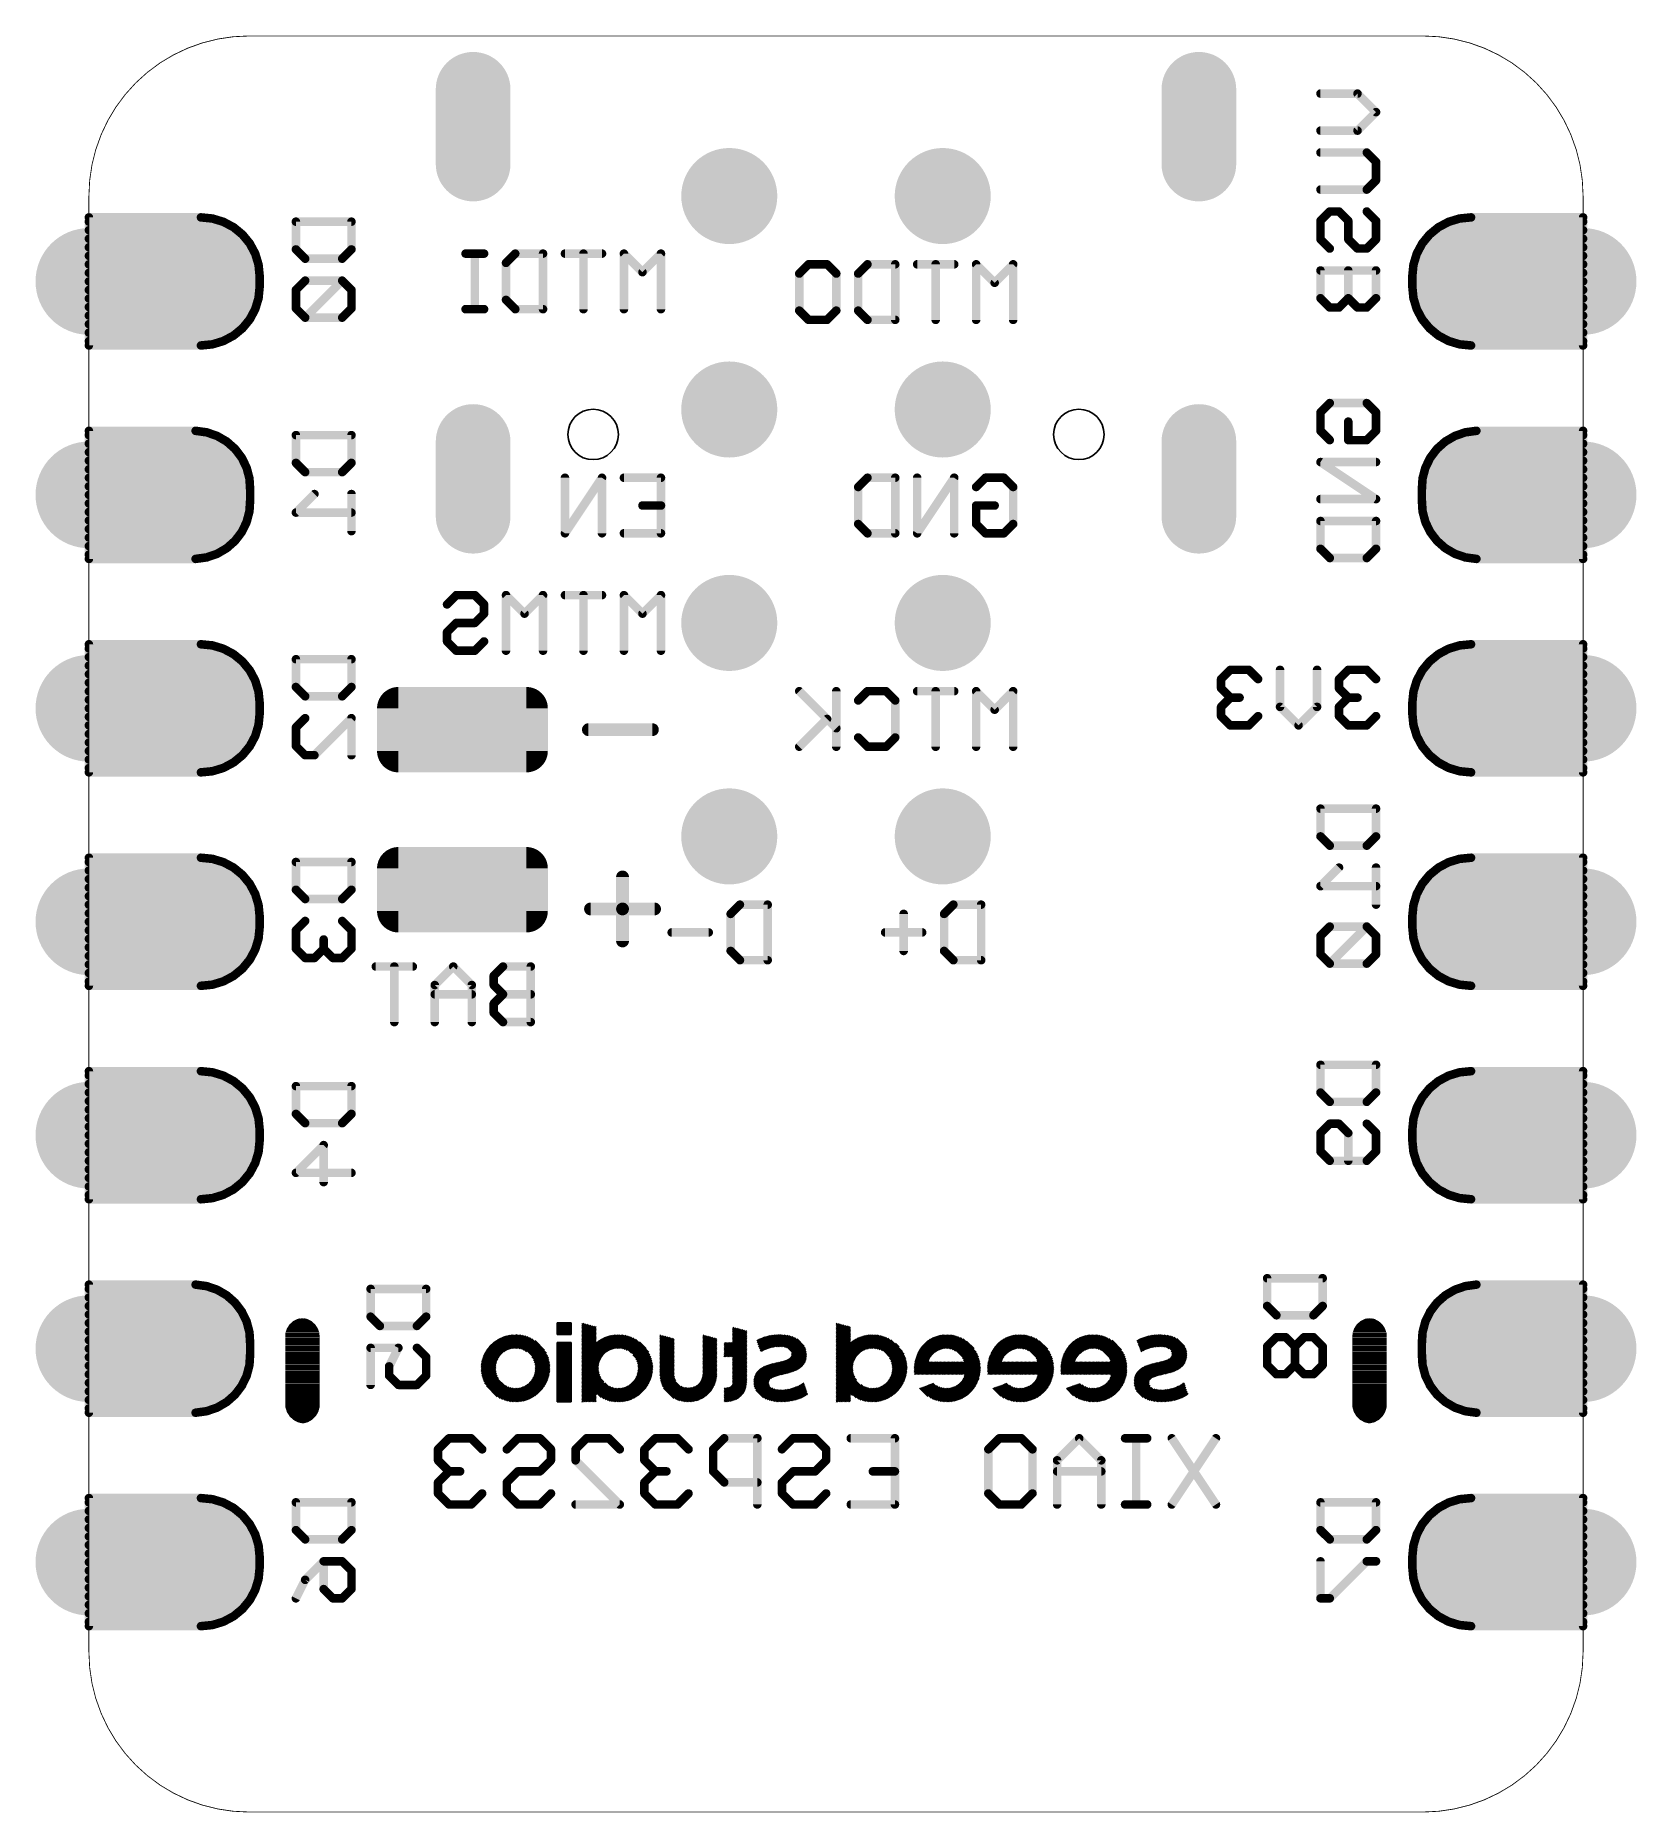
# Model space of a CAD drawing. Extents: x -1.3 to 17.8, y 13.1 to 34.3.
import ezdxf

# ---------------------------------------------------------------- set-up
doc = ezdxf.new("R2010")
doc.units = 0
for name, color, linetype in [('16', 175, 'CONTINUOUS'), ('17', 82, 'CONTINUOUS'), ('20', 213, 'CONTINUOUS'), ('26', 140, 'CONTINUOUS')]:
    doc.layers.add(name, color=color, linetype=linetype)

# ---------------------------------------------------------------- blocks, each defined once
blk = doc.blocks.new('RECT325120X162560R50')
at = {"const_width": 0.254}
blk.add_lwpolyline([(0.889, -0.254), (0.889, 0.254, 0.4142), (0.762, 0.381), (-0.762, 0.381, 0.4142), (-0.889, 0.254), (-0.889, -0.254, 0.4142), (-0.762, -0.381), (0.762, -0.381, 0.4142)], format="xyb", close=True, dxfattribs=at)
blk.add_solid([(-0.7874, -0.2794), (0.7874, -0.2794), (-0.7874, 0.2794), (0.7874, 0.2794)])
blk = doc.blocks.new('OCTAGONP')
at = {"const_width": 0.5}
blk.add_lwpolyline([(-0.25, -0.1036), (-0.25, 0.1036), (-0.1036, 0.25), (0.1036, 0.25), (0.25, 0.1036), (0.25, -0.1036), (0.1036, -0.25), (-0.1036, -0.25), (-0.25, -0.1036), (-0.25, 0.1036)], dxfattribs=at)
blk = doc.blocks.new('ROUNDP')
at = {"const_width": 0.5}
blk.add_lwpolyline([(0, -0.25, 1), (0, 0.25, 1), (0, -0.25)], format="xyb", dxfattribs=at)
blk = doc.blocks.new('PIE')
at = {"const_width": 0.5}
blk.add_lwpolyline([(0, -0.25, 1), (0, 0.25, 1), (0, -0.25)], format="xyb", dxfattribs=at)
blk = doc.blocks.new('LONGP100')
at = {"const_width": 1}
blk.add_lwpolyline([(-0.5, 0), (0.5, 0)], dxfattribs=at)
at = {"const_width": 0.5}
for points in [[(-0.5, 0.25, 1), (-0.5, -0.25)], [(0.5, -0.25, 1), (0.5, 0.25)]]:
    blk.add_lwpolyline(points, format="xyb", dxfattribs=at)

msp = doc.modelspace()

# ---------------------------------------------------------------- linework, layer by layer
at = {"layer": '16', "const_width": 0.1016}
for points in [[(0.6985, 32.131), (-0.635, 32.131)], [(-0.635, 32.131), (-0.635, 30.607)], [(0.8348, 32.1176), (0.6985, 32.131)], [(0.9658, 32.0778), (0.8348, 32.1176)], [(15.6752, 32.1176), (15.5442, 32.0778)], [(15.8115, 32.131), (15.6752, 32.1176)], [(17.145, 32.131), (15.8115, 32.131)], [(17.145, 30.607), (17.145, 32.131)], [(-0.635, 32.0802), (0.958, 32.0802)], [(-0.635, 31.9786), (1.1288, 31.9786)], [(1.0866, 32.0133), (0.9658, 32.0778)], [(1.1924, 31.9264), (1.0866, 32.0133)], [(1.2793, 31.8206), (1.1924, 31.9264)], [(15.3176, 31.9264), (15.2307, 31.8206)], [(15.4234, 32.0133), (15.3176, 31.9264)], [(17.145, 31.9786), (15.3812, 31.9786)], [(15.5442, 32.0778), (15.4234, 32.0133)], [(17.145, 32.0802), (15.552, 32.0802)], [(-0.635, 31.877), (1.233, 31.877)], [(-0.635, 31.7754), (1.3034, 31.7754)], [(-0.635, 31.6738), (1.3517, 31.6738)], [(1.3438, 31.6998), (1.2793, 31.8206)], [(1.3836, 31.5688), (1.3438, 31.6998)], [(15.1662, 31.6998), (15.1264, 31.5688)], [(17.145, 31.6738), (15.1583, 31.6738)], [(15.2307, 31.8206), (15.1662, 31.6998)], [(17.145, 31.7754), (15.2066, 31.7754)], [(17.145, 31.877), (15.277, 31.877)], [(-0.635, 31.5722), (1.3825, 31.5722)], [(-0.635, 31.4706), (1.3933, 31.4706)], [(1.397, 31.4325), (1.3836, 31.5688)], [(15.1264, 31.5688), (15.113, 31.4325)], [(17.145, 31.4706), (15.1168, 31.4706)], [(17.145, 31.5722), (15.1275, 31.5722)], [(-0.635, 31.369), (1.397, 31.369)], [(-0.635, 31.2674), (1.3932, 31.2674)], [(1.3836, 31.1692), (1.397, 31.3055)], [(1.397, 31.3055), (1.397, 31.4325)], [(15.113, 31.4325), (15.113, 31.3055)], [(17.145, 31.369), (15.113, 31.369)], [(15.113, 31.3055), (15.1264, 31.1692)], [(17.145, 31.2674), (15.1168, 31.2674)], [(-0.635, 31.1658), (1.3825, 31.1658)], [(-0.635, 31.0642), (1.3517, 31.0642)], [(1.2793, 30.9174), (1.3438, 31.0382)], [(1.3438, 31.0382), (1.3836, 31.1692)], [(15.1264, 31.1692), (15.1662, 31.0382)], [(17.145, 31.1658), (15.1275, 31.1658)], [(17.145, 31.0642), (15.1583, 31.0642)], [(15.1662, 31.0382), (15.2307, 30.9174)], [(-0.635, 30.9626), (1.3034, 30.9626)], [(-0.635, 30.861), (1.233, 30.861)], [(1.1924, 30.8116), (1.2793, 30.9174)], [(17.145, 30.9626), (15.2066, 30.9626)], [(15.2307, 30.9174), (15.3176, 30.8116)], [(17.145, 30.861), (15.277, 30.861)], [(-0.635, 30.7594), (1.1288, 30.7594)], [(-0.635, 30.6578), (0.958, 30.6578)], [(0.6985, 30.607), (0.8348, 30.6204)], [(0.8348, 30.6204), (0.9658, 30.6602)], [(0.9658, 30.6602), (1.0866, 30.7247)], [(1.0866, 30.7247), (1.1924, 30.8116)], [(15.3176, 30.8116), (15.4234, 30.7247)], [(17.145, 30.7594), (15.3812, 30.7594)], [(15.4234, 30.7247), (15.5442, 30.6602)], [(15.5442, 30.6602), (15.6752, 30.6204)], [(17.145, 30.6578), (15.552, 30.6578)], [(15.6752, 30.6204), (15.8115, 30.607)], [(-0.635, 30.607), (0.6985, 30.607)], [(15.8115, 30.607), (17.145, 30.607)], [(0.635, 29.591), (-0.635, 29.591)], [(-0.635, 29.591), (-0.635, 28.067)], [(0.7659, 29.5732), (0.635, 29.591)], [(0.8908, 29.5302), (0.7659, 29.5732)], [(15.7441, 29.5732), (15.6192, 29.5302)], [(15.875, 29.591), (15.7441, 29.5732)], [(17.145, 29.591), (15.875, 29.591)], [(17.145, 28.067), (17.145, 29.591)], [(-0.635, 29.5402), (0.8617, 29.5402)], [(-0.635, 29.4386), (1.0332, 29.4386)], [(1.005, 29.4636), (0.8908, 29.5302)], [(1.1039, 29.3761), (1.005, 29.4636)], [(1.1839, 29.2709), (1.1039, 29.3761)], [(15.4061, 29.3761), (15.3261, 29.2709)], [(15.505, 29.4636), (15.4061, 29.3761)], [(17.145, 29.4386), (15.4768, 29.4386)], [(15.6192, 29.5302), (15.505, 29.4636)], [(17.145, 29.5402), (15.6483, 29.5402)], [(-0.635, 29.337), (1.1336, 29.337)], [(-0.635, 29.2354), (1.2012, 29.2354)], [(-0.635, 29.1338), (1.2466, 29.1338)], [(1.2418, 29.1521), (1.1839, 29.2709)], [(1.2754, 29.0244), (1.2418, 29.1521)], [(15.2682, 29.1521), (15.2346, 29.0244)], [(17.145, 29.1338), (15.2634, 29.1338)], [(15.3261, 29.2709), (15.2682, 29.1521)], [(17.145, 29.2354), (15.3088, 29.2354)], [(17.145, 29.337), (15.3764, 29.337)], [(-0.635, 29.0322), (1.2734, 29.0322)], [(-0.635, 28.9306), (1.2812, 28.9306)], [(1.2835, 28.8925), (1.2754, 29.0244)], [(15.2346, 29.0244), (15.2265, 28.8925)], [(17.145, 28.9306), (15.2288, 28.9306)], [(17.145, 29.0322), (15.2366, 29.0322)], [(-0.635, 28.829), (1.2835, 28.829)], [(-0.635, 28.7274), (1.2812, 28.7274)], [(1.2754, 28.6336), (1.2835, 28.7655)], [(1.2835, 28.7655), (1.2835, 28.8925)], [(15.2265, 28.8925), (15.2265, 28.7655)], [(17.145, 28.829), (15.2265, 28.829)], [(15.2265, 28.7655), (15.2346, 28.6336)], [(17.145, 28.7274), (15.2288, 28.7274)], [(-0.635, 28.6258), (1.2734, 28.6258)], [(-0.635, 28.5242), (1.2466, 28.5242)], [(1.1839, 28.3871), (1.2418, 28.5059)], [(1.2418, 28.5059), (1.2754, 28.6336)], [(15.2346, 28.6336), (15.2682, 28.5059)], [(17.145, 28.6258), (15.2366, 28.6258)], [(17.145, 28.5242), (15.2634, 28.5242)], [(15.2682, 28.5059), (15.3261, 28.3871)], [(-0.635, 28.4226), (1.2012, 28.4226)], [(-0.635, 28.321), (1.1336, 28.321)], [(1.1039, 28.2819), (1.1839, 28.3871)], [(17.145, 28.4226), (15.3088, 28.4226)], [(15.3261, 28.3871), (15.4061, 28.2819)], [(17.145, 28.321), (15.3764, 28.321)], [(-0.635, 28.2194), (1.0332, 28.2194)], [(-0.635, 28.1178), (0.8617, 28.1178)], [(0.635, 28.067), (0.7659, 28.0848)], [(0.7659, 28.0848), (0.8908, 28.1278)], [(0.8908, 28.1278), (1.005, 28.1944)], [(1.005, 28.1944), (1.1039, 28.2819)], [(15.4061, 28.2819), (15.505, 28.1944)], [(17.145, 28.2194), (15.4768, 28.2194)], [(15.505, 28.1944), (15.6192, 28.1278)], [(15.6192, 28.1278), (15.7441, 28.0848)], [(17.145, 28.1178), (15.6483, 28.1178)], [(15.7441, 28.0848), (15.875, 28.067)], [(-0.635, 28.067), (0.635, 28.067)], [(15.875, 28.067), (17.145, 28.067)], [(0.6985, 27.051), (-0.635, 27.051)], [(-0.635, 27.051), (-0.635, 25.527)], [(0.8348, 27.0376), (0.6985, 27.051)], [(0.9658, 26.9978), (0.8348, 27.0376)], [(15.6752, 27.0376), (15.5442, 26.9978)], [(15.8115, 27.051), (15.6752, 27.0376)], [(17.145, 27.051), (15.8115, 27.051)], [(17.145, 25.527), (17.145, 27.051)], [(-0.635, 27.0002), (0.958, 27.0002)], [(-0.635, 26.8986), (1.1288, 26.8986)], [(1.0866, 26.9333), (0.9658, 26.9978)], [(1.1924, 26.8464), (1.0866, 26.9333)], [(1.2793, 26.7406), (1.1924, 26.8464)], [(15.3176, 26.8464), (15.2307, 26.7406)], [(15.4234, 26.9333), (15.3176, 26.8464)], [(17.145, 26.8986), (15.3812, 26.8986)], [(15.5442, 26.9978), (15.4234, 26.9333)], [(17.145, 27.0002), (15.552, 27.0002)], [(-0.635, 26.797), (1.233, 26.797)], [(-0.635, 26.6954), (1.3034, 26.6954)], [(-0.635, 26.5938), (1.3517, 26.5938)], [(1.3438, 26.6198), (1.2793, 26.7406)], [(1.3836, 26.4888), (1.3438, 26.6198)], [(15.1662, 26.6198), (15.1264, 26.4888)], [(17.145, 26.5938), (15.1583, 26.5938)], [(15.2307, 26.7406), (15.1662, 26.6198)], [(17.145, 26.6954), (15.2066, 26.6954)], [(17.145, 26.797), (15.277, 26.797)], [(-0.635, 26.4922), (1.3825, 26.4922)], [(-0.635, 26.3906), (1.3933, 26.3906)], [(1.397, 26.3525), (1.3836, 26.4888)], [(15.1264, 26.4888), (15.113, 26.3525)], [(17.145, 26.3906), (15.1168, 26.3906)], [(17.145, 26.4922), (15.1275, 26.4922)], [(-0.635, 26.289), (1.397, 26.289)], [(-0.635, 26.1874), (1.3932, 26.1874)], [(1.3836, 26.0892), (1.397, 26.2255)], [(1.397, 26.2255), (1.397, 26.3525)], [(15.113, 26.3525), (15.113, 26.2255)], [(17.145, 26.289), (15.113, 26.289)], [(15.113, 26.2255), (15.1264, 26.0892)], [(17.145, 26.1874), (15.1168, 26.1874)], [(-0.635, 26.0858), (1.3825, 26.0858)], [(-0.635, 25.9842), (1.3517, 25.9842)], [(1.2793, 25.8374), (1.3438, 25.9582)], [(1.3438, 25.9582), (1.3836, 26.0892)], [(15.1264, 26.0892), (15.1662, 25.9582)], [(17.145, 26.0858), (15.1275, 26.0858)], [(17.145, 25.9842), (15.1583, 25.9842)], [(15.1662, 25.9582), (15.2307, 25.8374)], [(-0.635, 25.8826), (1.3034, 25.8826)], [(-0.635, 25.781), (1.233, 25.781)], [(1.1924, 25.7316), (1.2793, 25.8374)], [(17.145, 25.8826), (15.2066, 25.8826)], [(15.2307, 25.8374), (15.3176, 25.7316)], [(17.145, 25.781), (15.277, 25.781)], [(-0.635, 25.6794), (1.1288, 25.6794)], [(-0.635, 25.5778), (0.958, 25.5778)], [(0.6985, 25.527), (0.8348, 25.5404)], [(0.8348, 25.5404), (0.9658, 25.5802)], [(0.9658, 25.5802), (1.0866, 25.6447)], [(1.0866, 25.6447), (1.1924, 25.7316)], [(15.3176, 25.7316), (15.4234, 25.6447)], [(17.145, 25.6794), (15.3812, 25.6794)], [(15.4234, 25.6447), (15.5442, 25.5802)], [(15.5442, 25.5802), (15.6752, 25.5404)], [(17.145, 25.5778), (15.552, 25.5778)], [(15.6752, 25.5404), (15.8115, 25.527)], [(-0.635, 25.527), (0.6985, 25.527)], [(15.8115, 25.527), (17.145, 25.527)], [(0.6985, 24.511), (-0.635, 24.511)], [(-0.635, 24.511), (-0.635, 22.987)], [(0.8348, 24.4976), (0.6985, 24.511)], [(0.9658, 24.4578), (0.8348, 24.4976)], [(15.6752, 24.4976), (15.5442, 24.4578)], [(15.8115, 24.511), (15.6752, 24.4976)], [(17.145, 24.511), (15.8115, 24.511)], [(17.145, 22.987), (17.145, 24.511)], [(-0.635, 24.4602), (0.958, 24.4602)], [(-0.635, 24.3586), (1.1288, 24.3586)], [(1.0866, 24.3933), (0.9658, 24.4578)], [(1.1924, 24.3064), (1.0866, 24.3933)], [(1.2793, 24.2006), (1.1924, 24.3064)], [(15.3176, 24.3064), (15.2307, 24.2006)], [(15.4234, 24.3933), (15.3176, 24.3064)], [(17.145, 24.3586), (15.3812, 24.3586)], [(15.5442, 24.4578), (15.4234, 24.3933)], [(17.145, 24.4602), (15.552, 24.4602)], [(-0.635, 24.257), (1.233, 24.257)], [(-0.635, 24.1554), (1.3034, 24.1554)], [(1.3438, 24.0798), (1.2793, 24.2006)], [(1.3836, 23.9488), (1.3438, 24.0798)], [(15.1662, 24.0798), (15.1264, 23.9488)], [(15.2307, 24.2006), (15.1662, 24.0798)], [(17.145, 24.1554), (15.2066, 24.1554)], [(17.145, 24.257), (15.277, 24.257)], [(-0.635, 24.0538), (1.3517, 24.0538)], [(-0.635, 23.9522), (1.3825, 23.9522)], [(-0.635, 23.8506), (1.3933, 23.8506)], [(1.397, 23.8125), (1.3836, 23.9488)], [(15.1264, 23.9488), (15.113, 23.8125)], [(17.145, 23.8506), (15.1168, 23.8506)], [(17.145, 23.9522), (15.1275, 23.9522)], [(17.145, 24.0538), (15.1583, 24.0538)], [(-0.635, 23.749), (1.397, 23.749)], [(-0.635, 23.6474), (1.3932, 23.6474)], [(1.3836, 23.5492), (1.397, 23.6855)], [(1.397, 23.6855), (1.397, 23.8125)], [(15.113, 23.8125), (15.113, 23.6855)], [(17.145, 23.749), (15.113, 23.749)], [(15.113, 23.6855), (15.1264, 23.5492)], [(17.145, 23.6474), (15.1168, 23.6474)], [(-0.635, 23.5458), (1.3825, 23.5458)], [(-0.635, 23.4442), (1.3517, 23.4442)], [(1.3438, 23.4182), (1.3836, 23.5492)], [(15.1264, 23.5492), (15.1662, 23.4182)], [(17.145, 23.5458), (15.1275, 23.5458)], [(17.145, 23.4442), (15.1583, 23.4442)], [(-0.635, 23.3426), (1.3034, 23.3426)], [(-0.635, 23.241), (1.233, 23.241)], [(1.1924, 23.1916), (1.2793, 23.2974)], [(1.2793, 23.2974), (1.3438, 23.4182)], [(15.1662, 23.4182), (15.2307, 23.2974)], [(17.145, 23.3426), (15.2066, 23.3426)], [(15.2307, 23.2974), (15.3176, 23.1916)], [(17.145, 23.241), (15.277, 23.241)], [(-0.635, 23.1394), (1.1288, 23.1394)], [(-0.635, 23.0378), (0.958, 23.0378)], [(0.6985, 22.987), (0.8348, 23.0004)], [(0.8348, 23.0004), (0.9658, 23.0402)], [(0.9658, 23.0402), (1.0866, 23.1047)], [(1.0866, 23.1047), (1.1924, 23.1916)], [(15.3176, 23.1916), (15.4234, 23.1047)], [(17.145, 23.1394), (15.3812, 23.1394)], [(15.4234, 23.1047), (15.5442, 23.0402)], [(15.5442, 23.0402), (15.6752, 23.0004)], [(17.145, 23.0378), (15.552, 23.0378)], [(15.6752, 23.0004), (15.8115, 22.987)], [(-0.635, 22.987), (0.6985, 22.987)], [(15.8115, 22.987), (17.145, 22.987)], [(0.6985, 21.971), (-0.635, 21.971)], [(-0.635, 21.971), (-0.635, 20.447)], [(0.8348, 21.9576), (0.6985, 21.971)], [(0.9658, 21.9178), (0.8348, 21.9576)], [(15.6752, 21.9576), (15.5442, 21.9178)], [(15.8115, 21.971), (15.6752, 21.9576)], [(17.145, 21.971), (15.8115, 21.971)], [(17.145, 20.447), (17.145, 21.971)], [(-0.635, 21.9202), (0.958, 21.9202)], [(-0.635, 21.8186), (1.1288, 21.8186)], [(1.0866, 21.8533), (0.9658, 21.9178)], [(1.1924, 21.7664), (1.0866, 21.8533)], [(1.2793, 21.6606), (1.1924, 21.7664)], [(15.3176, 21.7664), (15.2307, 21.6606)], [(15.4234, 21.8533), (15.3176, 21.7664)], [(17.145, 21.8186), (15.3812, 21.8186)], [(15.5442, 21.9178), (15.4234, 21.8533)], [(17.145, 21.9202), (15.552, 21.9202)], [(-0.635, 21.717), (1.233, 21.717)], [(-0.635, 21.6154), (1.3034, 21.6154)], [(1.3438, 21.5398), (1.2793, 21.6606)], [(1.3836, 21.4088), (1.3438, 21.5398)], [(15.1662, 21.5398), (15.1264, 21.4088)], [(15.2307, 21.6606), (15.1662, 21.5398)], [(17.145, 21.6154), (15.2066, 21.6154)], [(17.145, 21.717), (15.277, 21.717)], [(-0.635, 21.5138), (1.3517, 21.5138)], [(-0.635, 21.4122), (1.3825, 21.4122)], [(-0.635, 21.3106), (1.3933, 21.3106)], [(1.397, 21.2725), (1.3836, 21.4088)], [(15.1264, 21.4088), (15.113, 21.2725)], [(17.145, 21.3106), (15.1168, 21.3106)], [(17.145, 21.4122), (15.1275, 21.4122)], [(17.145, 21.5138), (15.1583, 21.5138)], [(-0.635, 21.209), (1.397, 21.209)], [(-0.635, 21.1074), (1.3932, 21.1074)], [(1.3836, 21.0092), (1.397, 21.1455)], [(1.397, 21.1455), (1.397, 21.2725)], [(15.113, 21.2725), (15.113, 21.1455)], [(17.145, 21.209), (15.113, 21.209)], [(15.113, 21.1455), (15.1264, 21.0092)], [(17.145, 21.1074), (15.1168, 21.1074)], [(-0.635, 21.0058), (1.3825, 21.0058)], [(-0.635, 20.9042), (1.3517, 20.9042)], [(1.3438, 20.8782), (1.3836, 21.0092)], [(15.1264, 21.0092), (15.1662, 20.8782)], [(17.145, 21.0058), (15.1275, 21.0058)], [(17.145, 20.9042), (15.1583, 20.9042)], [(-0.635, 20.8026), (1.3034, 20.8026)], [(-0.635, 20.701), (1.233, 20.701)], [(1.1924, 20.6516), (1.2793, 20.7574)], [(1.2793, 20.7574), (1.3438, 20.8782)], [(15.1662, 20.8782), (15.2307, 20.7574)], [(17.145, 20.8026), (15.2066, 20.8026)], [(15.2307, 20.7574), (15.3176, 20.6516)], [(17.145, 20.701), (15.277, 20.701)], [(-0.635, 20.5994), (1.1288, 20.5994)], [(-0.635, 20.4978), (0.958, 20.4978)], [(0.6985, 20.447), (0.8348, 20.4604)], [(0.8348, 20.4604), (0.9658, 20.5002)], [(0.9658, 20.5002), (1.0866, 20.5647)], [(1.0866, 20.5647), (1.1924, 20.6516)], [(15.3176, 20.6516), (15.4234, 20.5647)], [(17.145, 20.5994), (15.3812, 20.5994)], [(15.4234, 20.5647), (15.5442, 20.5002)], [(15.5442, 20.5002), (15.6752, 20.4604)], [(17.145, 20.4978), (15.552, 20.4978)], [(15.6752, 20.4604), (15.8115, 20.447)], [(-0.635, 20.447), (0.6985, 20.447)], [(15.8115, 20.447), (17.145, 20.447)], [(0.635, 19.431), (-0.635, 19.431)], [(-0.635, 19.431), (-0.635, 17.907)], [(0.7659, 19.4132), (0.635, 19.431)], [(0.8908, 19.3702), (0.7659, 19.4132)], [(15.7441, 19.4132), (15.6192, 19.3702)], [(15.875, 19.431), (15.7441, 19.4132)], [(17.145, 19.431), (15.875, 19.431)], [(17.145, 17.907), (17.145, 19.431)], [(-0.635, 19.3802), (0.8617, 19.3802)], [(-0.635, 19.2786), (1.0332, 19.2786)], [(1.005, 19.3036), (0.8908, 19.3702)], [(1.1039, 19.2161), (1.005, 19.3036)], [(1.1839, 19.1109), (1.1039, 19.2161)], [(15.4061, 19.2161), (15.3261, 19.1109)], [(15.505, 19.3036), (15.4061, 19.2161)], [(17.145, 19.2786), (15.4768, 19.2786)], [(15.6192, 19.3702), (15.505, 19.3036)], [(17.145, 19.3802), (15.6483, 19.3802)], [(-0.635, 19.177), (1.1336, 19.177)], [(-0.635, 19.0754), (1.2012, 19.0754)], [(1.2418, 18.9921), (1.1839, 19.1109)], [(1.2754, 18.8644), (1.2418, 18.9921)], [(15.2682, 18.9921), (15.2346, 18.8644)], [(15.3261, 19.1109), (15.2682, 18.9921)], [(17.145, 19.0754), (15.3088, 19.0754)], [(17.145, 19.177), (15.3764, 19.177)], [(-0.635, 18.9738), (1.2466, 18.9738)], [(-0.635, 18.8722), (1.2734, 18.8722)], [(-0.635, 18.7706), (1.2812, 18.7706)], [(1.2835, 18.7325), (1.2754, 18.8644)], [(15.2346, 18.8644), (15.2265, 18.7325)], [(17.145, 18.7706), (15.2288, 18.7706)], [(17.145, 18.8722), (15.2366, 18.8722)], [(17.145, 18.9738), (15.2634, 18.9738)], [(-0.635, 18.669), (1.2835, 18.669)], [(-0.635, 18.5674), (1.2812, 18.5674)], [(1.2754, 18.4736), (1.2835, 18.6055)], [(1.2835, 18.6055), (1.2835, 18.7325)], [(15.2265, 18.7325), (15.2265, 18.6055)], [(17.145, 18.669), (15.2265, 18.669)], [(15.2265, 18.6055), (15.2346, 18.4736)], [(17.145, 18.5674), (15.2288, 18.5674)], [(-0.635, 18.4658), (1.2734, 18.4658)], [(-0.635, 18.3642), (1.2466, 18.3642)], [(1.1839, 18.2271), (1.2418, 18.3459)], [(1.2418, 18.3459), (1.2754, 18.4736)], [(15.2346, 18.4736), (15.2682, 18.3459)], [(17.145, 18.4658), (15.2366, 18.4658)], [(17.145, 18.3642), (15.2634, 18.3642)], [(15.2682, 18.3459), (15.3261, 18.2271)], [(-0.635, 18.2626), (1.2012, 18.2626)], [(-0.635, 18.161), (1.1336, 18.161)], [(1.1039, 18.1219), (1.1839, 18.2271)], [(17.145, 18.2626), (15.3088, 18.2626)], [(15.3261, 18.2271), (15.4061, 18.1219)], [(17.145, 18.161), (15.3764, 18.161)], [(-0.635, 18.0594), (1.0332, 18.0594)], [(-0.635, 17.9578), (0.8617, 17.9578)], [(0.635, 17.907), (0.7659, 17.9248)], [(0.7659, 17.9248), (0.8908, 17.9678)], [(0.8908, 17.9678), (1.005, 18.0344)], [(1.005, 18.0344), (1.1039, 18.1219)], [(15.4061, 18.1219), (15.505, 18.0344)], [(17.145, 18.0594), (15.4768, 18.0594)], [(15.505, 18.0344), (15.6192, 17.9678)], [(15.6192, 17.9678), (15.7441, 17.9248)], [(17.145, 17.9578), (15.6483, 17.9578)], [(15.7441, 17.9248), (15.875, 17.907)], [(-0.635, 17.907), (0.635, 17.907)], [(15.875, 17.907), (17.145, 17.907)], [(0.6985, 16.891), (-0.635, 16.891)], [(-0.635, 16.891), (-0.635, 15.367)], [(0.8348, 16.8776), (0.6985, 16.891)], [(0.9658, 16.8378), (0.8348, 16.8776)], [(15.6752, 16.8776), (15.5442, 16.8378)], [(15.8115, 16.891), (15.6752, 16.8776)], [(17.145, 16.891), (15.8115, 16.891)], [(17.145, 15.367), (17.145, 16.891)], [(-0.635, 16.8402), (0.958, 16.8402)], [(-0.635, 16.7386), (1.1288, 16.7386)], [(1.0866, 16.7733), (0.9658, 16.8378)], [(1.1924, 16.6864), (1.0866, 16.7733)], [(1.2793, 16.5806), (1.1924, 16.6864)], [(15.3176, 16.6864), (15.2307, 16.5806)], [(15.4234, 16.7733), (15.3176, 16.6864)], [(17.145, 16.7386), (15.3812, 16.7386)], [(15.5442, 16.8378), (15.4234, 16.7733)], [(17.145, 16.8402), (15.552, 16.8402)], [(-0.635, 16.637), (1.233, 16.637)], [(-0.635, 16.5354), (1.3034, 16.5354)], [(1.3438, 16.4598), (1.2793, 16.5806)], [(1.3836, 16.3288), (1.3438, 16.4598)], [(15.1662, 16.4598), (15.1264, 16.3288)], [(15.2307, 16.5806), (15.1662, 16.4598)], [(17.145, 16.5354), (15.2066, 16.5354)], [(17.145, 16.637), (15.277, 16.637)], [(-0.635, 16.4338), (1.3517, 16.4338)], [(-0.635, 16.3322), (1.3825, 16.3322)], [(1.397, 16.1925), (1.3836, 16.3288)], [(15.1264, 16.3288), (15.113, 16.1925)], [(17.145, 16.3322), (15.1275, 16.3322)], [(17.145, 16.4338), (15.1583, 16.4338)], [(-0.635, 16.2306), (1.3933, 16.2306)], [(-0.635, 16.129), (1.397, 16.129)], [(-0.635, 16.0274), (1.3932, 16.0274)], [(1.3836, 15.9292), (1.397, 16.0655)], [(1.397, 16.0655), (1.397, 16.1925)], [(15.113, 16.1925), (15.113, 16.0655)], [(17.145, 16.129), (15.113, 16.129)], [(15.113, 16.0655), (15.1264, 15.9292)], [(17.145, 16.2306), (15.1168, 16.2306)], [(17.145, 16.0274), (15.1168, 16.0274)], [(-0.635, 15.9258), (1.3825, 15.9258)], [(-0.635, 15.8242), (1.3517, 15.8242)], [(1.3438, 15.7982), (1.3836, 15.9292)], [(15.1264, 15.9292), (15.1662, 15.7982)], [(17.145, 15.9258), (15.1275, 15.9258)], [(17.145, 15.8242), (15.1583, 15.8242)], [(-0.635, 15.7226), (1.3034, 15.7226)], [(-0.635, 15.621), (1.233, 15.621)], [(1.1924, 15.5716), (1.2793, 15.6774)], [(1.2793, 15.6774), (1.3438, 15.7982)], [(15.1662, 15.7982), (15.2307, 15.6774)], [(17.145, 15.7226), (15.2066, 15.7226)], [(15.2307, 15.6774), (15.3176, 15.5716)], [(17.145, 15.621), (15.277, 15.621)], [(-0.635, 15.5194), (1.1288, 15.5194)], [(-0.635, 15.4178), (0.958, 15.4178)], [(0.8348, 15.3804), (0.9658, 15.4202)], [(0.9658, 15.4202), (1.0866, 15.4847)], [(1.0866, 15.4847), (1.1924, 15.5716)], [(15.3176, 15.5716), (15.4234, 15.4847)], [(17.145, 15.5194), (15.3812, 15.5194)], [(15.4234, 15.4847), (15.5442, 15.4202)], [(15.5442, 15.4202), (15.6752, 15.3804)], [(17.145, 15.4178), (15.552, 15.4178)], [(-0.635, 15.367), (0.6985, 15.367)], [(0.6985, 15.367), (0.8348, 15.3804)], [(15.6752, 15.3804), (15.8115, 15.367)], [(15.8115, 15.367), (17.145, 15.367)]]:
    msp.add_lwpolyline(points, dxfattribs=at)
at = {"layer": '16', "const_width": 0.0508}
for points in [[(-0.635, 32.1564, 1), (-0.635, 32.1056)], [(-0.6096, 32.131, 1), (-0.6604, 32.131)], [(0.701, 32.1563, 1), (0.696, 32.1057)], [(0.6985, 32.1056, 1), (0.6985, 32.1564)], [(0.8421, 32.1419, 1), (0.8274, 32.0933)], [(0.8323, 32.0923, 1), (0.8373, 32.1429)], [(15.6727, 32.1429, 1), (15.6777, 32.0923)], [(15.6826, 32.0933, 1), (15.6679, 32.1419)], [(15.8115, 32.1564, 1), (15.8115, 32.1056)], [(15.814, 32.1057, 1), (15.809, 32.1563)], [(17.1704, 32.131, 1), (17.1196, 32.131)], [(17.145, 32.1056, 1), (17.145, 32.1564)], [(-0.635, 32.1056, 1), (-0.635, 32.0548)], [(-0.635, 32.004, 1), (-0.635, 31.9532)], [(0.9778, 32.1002, 1), (0.9538, 32.0554)], [(0.958, 32.0548, 1), (0.958, 32.1056)], [(0.9584, 32.0535, 1), (0.9732, 32.1021)], [(1.1027, 32.0329, 1), (1.0705, 31.9936)], [(1.0746, 31.9909, 1), (1.0985, 32.0357)], [(1.1288, 31.9532, 1), (1.1288, 32.004)], [(1.2121, 31.9425, 1), (1.1728, 31.9103)], [(1.1763, 31.9068, 1), (1.2085, 31.9461)], [(15.3015, 31.9461, 1), (15.3337, 31.9068)], [(15.3372, 31.9103, 1), (15.2979, 31.9425)], [(15.3812, 32.004, 1), (15.3812, 31.9532)], [(15.4115, 32.0357, 1), (15.4354, 31.9909)], [(15.4395, 31.9936, 1), (15.4073, 32.0329)], [(15.5368, 32.1021, 1), (15.5516, 32.0535)], [(15.552, 32.1056, 1), (15.552, 32.0548)], [(15.5562, 32.0554, 1), (15.5322, 32.1002)], [(17.145, 32.0548, 1), (17.145, 32.1056)], [(17.145, 31.9532, 1), (17.145, 32.004)], [(-0.635, 31.9024, 1), (-0.635, 31.8516)], [(-0.635, 31.8008, 1), (-0.635, 31.75)], [(-0.635, 31.6992, 1), (-0.635, 31.6484)], [(1.233, 31.8516, 1), (1.233, 31.9024)], [(1.3017, 31.8325, 1), (1.2569, 31.8086)], [(1.2596, 31.8045, 1), (1.2989, 31.8367)], [(1.3034, 31.75, 1), (1.3034, 31.8008)], [(1.3681, 31.7072, 1), (1.3195, 31.6924)], [(1.3214, 31.6878, 1), (1.3662, 31.7118)], [(1.3517, 31.6484, 1), (1.3517, 31.6992)], [(15.1583, 31.6992, 1), (15.1583, 31.6484)], [(15.1438, 31.7118, 1), (15.1886, 31.6878)], [(15.1905, 31.6924, 1), (15.1419, 31.7072)], [(15.2066, 31.8008, 1), (15.2066, 31.75)], [(15.2111, 31.8367, 1), (15.2504, 31.8045)], [(15.2531, 31.8086, 1), (15.2083, 31.8325)], [(15.277, 31.9024, 1), (15.277, 31.8516)], [(17.145, 31.8516, 1), (17.145, 31.9024)], [(17.145, 31.75, 1), (17.145, 31.8008)], [(17.145, 31.6484, 1), (17.145, 31.6992)], [(-0.635, 31.5976, 1), (-0.635, 31.5468)], [(-0.635, 31.496, 1), (-0.635, 31.4452)], [(1.4089, 31.5713, 1), (1.3583, 31.5663)], [(1.3593, 31.5614, 1), (1.4079, 31.5761)], [(1.3825, 31.5468, 1), (1.3825, 31.5976)], [(1.3933, 31.4452, 1), (1.3933, 31.496)], [(15.1168, 31.496, 1), (15.1168, 31.4452)], [(15.1021, 31.5761, 1), (15.1507, 31.5614)], [(15.1517, 31.5663, 1), (15.1011, 31.5713)], [(15.1275, 31.5976, 1), (15.1275, 31.5468)], [(17.145, 31.5468, 1), (17.145, 31.5976)], [(17.145, 31.4452, 1), (17.145, 31.496)], [(-0.635, 31.3944, 1), (-0.635, 31.3436)], [(-0.635, 31.2928, 1), (-0.635, 31.242)], [(1.4224, 31.4325, 1), (1.3716, 31.4325)], [(1.3716, 31.3055, 1), (1.4224, 31.3055)], [(1.3717, 31.43, 1), (1.4223, 31.435)], [(1.4223, 31.303, 1), (1.3717, 31.308)], [(1.3932, 31.242, 1), (1.3932, 31.2928)], [(1.397, 31.3436, 1), (1.397, 31.3944)], [(15.1384, 31.4325, 1), (15.0876, 31.4325)], [(15.0877, 31.435, 1), (15.1383, 31.43)], [(15.113, 31.3944, 1), (15.113, 31.3436)], [(15.1383, 31.308, 1), (15.0877, 31.303)], [(15.0876, 31.3055, 1), (15.1384, 31.3055)], [(15.1168, 31.2928, 1), (15.1168, 31.242)], [(17.145, 31.3436, 1), (17.145, 31.3944)], [(17.145, 31.242, 1), (17.145, 31.2928)], [(-0.635, 31.1912, 1), (-0.635, 31.1404)], [(-0.635, 31.0896, 1), (-0.635, 31.0388)], [(1.3662, 31.0262, 1), (1.3214, 31.0502)], [(1.3517, 31.0388, 1), (1.3517, 31.0896)], [(1.3583, 31.1717, 1), (1.4089, 31.1667)], [(1.4079, 31.1619, 1), (1.3593, 31.1766)], [(1.3825, 31.1404, 1), (1.3825, 31.1912)], [(15.1507, 31.1766, 1), (15.1021, 31.1619)], [(15.1011, 31.1667, 1), (15.1517, 31.1717)], [(15.1275, 31.1912, 1), (15.1275, 31.1404)], [(15.1583, 31.0896, 1), (15.1583, 31.0388)], [(15.1886, 31.0502, 1), (15.1438, 31.0262)], [(17.145, 31.1404, 1), (17.145, 31.1912)], [(17.145, 31.0388, 1), (17.145, 31.0896)], [(-0.635, 30.988, 1), (-0.635, 30.9372)], [(-0.635, 30.8864, 1), (-0.635, 30.8356)], [(1.233, 30.8356, 1), (1.233, 30.8864)], [(1.2569, 30.9294, 1), (1.3017, 30.9055)], [(1.2989, 30.9013, 1), (1.2596, 30.9335)], [(1.3034, 30.9372, 1), (1.3034, 30.988)], [(1.3195, 31.0456, 1), (1.3681, 31.0308)], [(15.1419, 31.0308, 1), (15.1905, 31.0456)], [(15.2066, 30.988, 1), (15.2066, 30.9372)], [(15.2504, 30.9335, 1), (15.2111, 30.9013)], [(15.2083, 30.9055, 1), (15.2531, 30.9294)], [(15.277, 30.8864, 1), (15.277, 30.8356)], [(17.145, 30.9372, 1), (17.145, 30.988)], [(17.145, 30.8356, 1), (17.145, 30.8864)], [(-0.635, 30.7848, 1), (-0.635, 30.734)], [(-0.635, 30.6832, 1), (-0.635, 30.6324)], [(0.8274, 30.6447, 1), (0.8421, 30.5961)], [(0.8373, 30.5951, 1), (0.8323, 30.6457)], [(0.9538, 30.6826, 1), (0.9778, 30.6378)], [(0.958, 30.6324, 1), (0.958, 30.6832)], [(0.9732, 30.6359, 1), (0.9584, 30.6845)], [(1.0705, 30.7444, 1), (1.1027, 30.7051)], [(1.0985, 30.7023, 1), (1.0746, 30.7471)], [(1.1288, 30.734, 1), (1.1288, 30.7848)], [(1.1728, 30.8277, 1), (1.2121, 30.7955)], [(1.2085, 30.7919, 1), (1.1763, 30.8312)], [(15.3337, 30.8312, 1), (15.3015, 30.7919)], [(15.2979, 30.7955, 1), (15.3372, 30.8277)], [(15.3812, 30.7848, 1), (15.3812, 30.734)], [(15.4354, 30.7471, 1), (15.4115, 30.7023)], [(15.4073, 30.7051, 1), (15.4395, 30.7444)], [(15.5516, 30.6845, 1), (15.5368, 30.6359)], [(15.552, 30.6832, 1), (15.552, 30.6324)], [(15.5322, 30.6378, 1), (15.5562, 30.6826)], [(15.6777, 30.6457, 1), (15.6727, 30.5951)], [(15.6679, 30.5961, 1), (15.6826, 30.6447)], [(17.145, 30.734, 1), (17.145, 30.7848)], [(17.145, 30.6324, 1), (17.145, 30.6832)], [(-0.635, 30.6324, 1), (-0.635, 30.5816)], [(-0.6604, 30.607, 1), (-0.6096, 30.607)], [(0.696, 30.6323, 1), (0.701, 30.5817)], [(0.6985, 30.5816, 1), (0.6985, 30.6324)], [(15.8115, 30.6324, 1), (15.8115, 30.5816)], [(15.809, 30.5817, 1), (15.814, 30.6323)], [(17.1196, 30.607, 1), (17.1704, 30.607)], [(17.145, 30.5816, 1), (17.145, 30.6324)], [(-0.635, 29.6164, 1), (-0.635, 29.5656)], [(-0.6096, 29.591, 1), (-0.6604, 29.591)], [(0.6384, 29.6162, 1), (0.6316, 29.5658)], [(0.635, 29.5656, 1), (0.635, 29.6164)], [(0.7742, 29.5972, 1), (0.7576, 29.5492)], [(0.7625, 29.548, 1), (0.7693, 29.5983)], [(15.7407, 29.5983, 1), (15.7475, 29.548)], [(15.7524, 29.5492, 1), (15.7358, 29.5972)], [(15.875, 29.6164, 1), (15.875, 29.5656)], [(15.8784, 29.5658, 1), (15.8716, 29.6162)], [(17.1704, 29.591, 1), (17.1196, 29.591)], [(17.145, 29.5656, 1), (17.145, 29.6164)], [(-0.635, 29.5656, 1), (-0.635, 29.5148)], [(-0.635, 29.464, 1), (-0.635, 29.4132)], [(0.8617, 29.5148, 1), (0.8617, 29.5656)], [(0.9036, 29.5521, 1), (0.878, 29.5082)], [(0.8826, 29.5061, 1), (0.8991, 29.5542)], [(1.0218, 29.4826, 1), (0.9881, 29.4446)], [(0.9922, 29.4417, 1), (1.0178, 29.4855)], [(1.0332, 29.4132, 1), (1.0332, 29.464)], [(1.1241, 29.3914, 1), (1.0837, 29.3607)], [(1.0871, 29.357, 1), (1.1207, 29.3951)], [(15.3893, 29.3951, 1), (15.4229, 29.357)], [(15.4263, 29.3607, 1), (15.3859, 29.3914)], [(15.4768, 29.464, 1), (15.4768, 29.4132)], [(15.4922, 29.4855, 1), (15.5178, 29.4417)], [(15.5219, 29.4446, 1), (15.4882, 29.4826)], [(15.6109, 29.5542, 1), (15.6274, 29.5061)], [(15.632, 29.5082, 1), (15.6064, 29.5521)], [(15.6483, 29.5656, 1), (15.6483, 29.5148)], [(17.145, 29.5148, 1), (17.145, 29.5656)], [(17.145, 29.4132, 1), (17.145, 29.464)], [(-0.635, 29.3624, 1), (-0.635, 29.3116)], [(-0.635, 29.2608, 1), (-0.635, 29.21)], [(-0.635, 29.1592, 1), (-0.635, 29.1084)], [(1.1336, 29.3116, 1), (1.1336, 29.3624)], [(1.2067, 29.282, 1), (1.1611, 29.2598)], [(1.1637, 29.2555, 1), (1.2041, 29.2863)], [(1.2012, 29.21, 1), (1.2012, 29.2608)], [(1.2664, 29.1586, 1), (1.2172, 29.1457)], [(1.219, 29.141, 1), (1.2646, 29.1633)], [(1.2466, 29.1084, 1), (1.2466, 29.1592)], [(15.2634, 29.1592, 1), (15.2634, 29.1084)], [(15.2454, 29.1633, 1), (15.291, 29.141)], [(15.2928, 29.1457, 1), (15.2436, 29.1586)], [(15.3088, 29.2608, 1), (15.3088, 29.21)], [(15.3059, 29.2863, 1), (15.3463, 29.2555)], [(15.3489, 29.2598, 1), (15.3033, 29.282)], [(15.3764, 29.3624, 1), (15.3764, 29.3116)], [(17.145, 29.3116, 1), (17.145, 29.3624)], [(17.145, 29.21, 1), (17.145, 29.2608)], [(17.145, 29.1084, 1), (17.145, 29.1592)], [(-0.635, 29.0576, 1), (-0.635, 29.0068)], [(-0.635, 28.956, 1), (-0.635, 28.9052)], [(1.3008, 29.0259, 1), (1.2501, 29.0228)], [(1.2509, 29.0179, 1), (1.3, 29.0308)], [(1.2734, 29.0068, 1), (1.2734, 29.0576)], [(1.2812, 28.9052, 1), (1.2812, 28.956)], [(15.2288, 28.956, 1), (15.2288, 28.9052)], [(15.2599, 29.0228, 1), (15.2092, 29.0259)], [(15.21, 29.0308, 1), (15.2591, 29.0179)], [(15.2366, 29.0576, 1), (15.2366, 29.0068)], [(17.145, 29.0068, 1), (17.145, 29.0576)], [(17.145, 28.9052, 1), (17.145, 28.956)], [(-0.635, 28.8544, 1), (-0.635, 28.8036)], [(-0.635, 28.7528, 1), (-0.635, 28.702)], [(1.3089, 28.8925, 1), (1.2581, 28.8925)], [(1.2581, 28.891, 1), (1.3089, 28.894)], [(1.3089, 28.764, 1), (1.2581, 28.767)], [(1.2581, 28.7655, 1), (1.3089, 28.7655)], [(1.2812, 28.702, 1), (1.2812, 28.7528)], [(1.2835, 28.8036, 1), (1.2835, 28.8544)], [(15.2519, 28.8925, 1), (15.2011, 28.8925)], [(15.2011, 28.894, 1), (15.2519, 28.891)], [(15.2265, 28.8544, 1), (15.2265, 28.8036)], [(15.2519, 28.767, 1), (15.2011, 28.764)], [(15.2011, 28.7655, 1), (15.2519, 28.7655)], [(15.2288, 28.7528, 1), (15.2288, 28.702)], [(17.145, 28.8036, 1), (17.145, 28.8544)], [(17.145, 28.702, 1), (17.145, 28.7528)], [(-0.635, 28.6512, 1), (-0.635, 28.6004)], [(-0.635, 28.5496, 1), (-0.635, 28.4988)], [(1.2646, 28.4947, 1), (1.219, 28.517)], [(1.2466, 28.4988, 1), (1.2466, 28.5496)], [(1.2501, 28.6352, 1), (1.3008, 28.6321)], [(1.3, 28.6272, 1), (1.2509, 28.6401)], [(1.2734, 28.6004, 1), (1.2734, 28.6512)], [(15.2591, 28.6401, 1), (15.21, 28.6272)], [(15.2092, 28.6321, 1), (15.2599, 28.6352)], [(15.2366, 28.6512, 1), (15.2366, 28.6004)], [(15.2634, 28.5496, 1), (15.2634, 28.4988)], [(15.291, 28.517, 1), (15.2454, 28.4947)], [(17.145, 28.6004, 1), (17.145, 28.6512)], [(17.145, 28.4988, 1), (17.145, 28.5496)], [(-0.635, 28.448, 1), (-0.635, 28.3972)], [(-0.635, 28.3464, 1), (-0.635, 28.2956)], [(1.1336, 28.2956, 1), (1.1336, 28.3464)], [(1.1611, 28.3982, 1), (1.2067, 28.376)], [(1.2041, 28.3717, 1), (1.1637, 28.4025)], [(1.2012, 28.3972, 1), (1.2012, 28.448)], [(1.2172, 28.5123, 1), (1.2664, 28.4994)], [(15.2436, 28.4994, 1), (15.2928, 28.5123)], [(15.3088, 28.448, 1), (15.3088, 28.3972)], [(15.3463, 28.4025, 1), (15.3059, 28.3717)], [(15.3033, 28.376, 1), (15.3489, 28.3982)], [(15.3764, 28.3464, 1), (15.3764, 28.2956)], [(17.145, 28.3972, 1), (17.145, 28.448)], [(17.145, 28.2956, 1), (17.145, 28.3464)], [(-0.635, 28.2448, 1), (-0.635, 28.194)], [(-0.635, 28.1432, 1), (-0.635, 28.0924)], [(0.7576, 28.1088, 1), (0.7742, 28.0608)], [(0.7693, 28.0597, 1), (0.7625, 28.11)], [(0.8617, 28.0924, 1), (0.8617, 28.1432)], [(0.878, 28.1498, 1), (0.9036, 28.1059)], [(0.8991, 28.1038, 1), (0.8826, 28.1519)], [(0.9881, 28.2134, 1), (1.0218, 28.1754)], [(1.0178, 28.1725, 1), (0.9922, 28.2163)], [(1.0332, 28.194, 1), (1.0332, 28.2448)], [(1.0837, 28.2973, 1), (1.1241, 28.2666)], [(1.1207, 28.2629, 1), (1.0871, 28.301)], [(15.4229, 28.301, 1), (15.3893, 28.2629)], [(15.3859, 28.2666, 1), (15.4263, 28.2973)], [(15.4768, 28.2448, 1), (15.4768, 28.194)], [(15.5178, 28.2163, 1), (15.4922, 28.1725)], [(15.4882, 28.1754, 1), (15.5219, 28.2134)], [(15.6274, 28.1519, 1), (15.6109, 28.1038)], [(15.6064, 28.1059, 1), (15.632, 28.1498)], [(15.6483, 28.1432, 1), (15.6483, 28.0924)], [(15.7475, 28.11, 1), (15.7407, 28.0597)], [(15.7358, 28.0608, 1), (15.7524, 28.1088)], [(17.145, 28.194, 1), (17.145, 28.2448)], [(17.145, 28.0924, 1), (17.145, 28.1432)], [(-0.635, 28.0924, 1), (-0.635, 28.0416)], [(-0.6604, 28.067, 1), (-0.6096, 28.067)], [(0.6316, 28.0922, 1), (0.6384, 28.0418)], [(0.635, 28.0416, 1), (0.635, 28.0924)], [(15.875, 28.0924, 1), (15.875, 28.0416)], [(15.8716, 28.0418, 1), (15.8784, 28.0922)], [(17.1196, 28.067, 1), (17.1704, 28.067)], [(17.145, 28.0416, 1), (17.145, 28.0924)], [(-0.635, 27.0764, 1), (-0.635, 27.0256)], [(-0.6096, 27.051, 1), (-0.6604, 27.051)], [(0.701, 27.0763, 1), (0.696, 27.0257)], [(0.6985, 27.0256, 1), (0.6985, 27.0764)], [(0.8421, 27.0619, 1), (0.8274, 27.0133)], [(0.8323, 27.0123, 1), (0.8373, 27.0629)], [(15.6727, 27.0629, 1), (15.6777, 27.0123)], [(15.6826, 27.0133, 1), (15.6679, 27.0619)], [(15.8115, 27.0764, 1), (15.8115, 27.0256)], [(15.814, 27.0257, 1), (15.809, 27.0763)], [(17.1704, 27.051, 1), (17.1196, 27.051)], [(17.145, 27.0256, 1), (17.145, 27.0764)], [(-0.635, 27.0256, 1), (-0.635, 26.9748)], [(-0.635, 26.924, 1), (-0.635, 26.8732)], [(0.9778, 27.0202, 1), (0.9538, 26.9754)], [(0.958, 26.9748, 1), (0.958, 27.0256)], [(0.9584, 26.9735, 1), (0.9732, 27.0221)], [(1.1027, 26.9529, 1), (1.0705, 26.9136)], [(1.0746, 26.9109, 1), (1.0985, 26.9557)], [(1.1288, 26.8732, 1), (1.1288, 26.924)], [(1.2121, 26.8625, 1), (1.1728, 26.8303)], [(1.1763, 26.8268, 1), (1.2085, 26.8661)], [(15.3015, 26.8661, 1), (15.3337, 26.8268)], [(15.3372, 26.8303, 1), (15.2979, 26.8625)], [(15.3812, 26.924, 1), (15.3812, 26.8732)], [(15.4115, 26.9557, 1), (15.4354, 26.9109)], [(15.4395, 26.9136, 1), (15.4073, 26.9529)], [(15.5368, 27.0221, 1), (15.5516, 26.9735)], [(15.552, 27.0256, 1), (15.552, 26.9748)], [(15.5562, 26.9754, 1), (15.5322, 27.0202)], [(17.145, 26.9748, 1), (17.145, 27.0256)], [(17.145, 26.8732, 1), (17.145, 26.924)], [(-0.635, 26.8224, 1), (-0.635, 26.7716)], [(-0.635, 26.7208, 1), (-0.635, 26.67)], [(-0.635, 26.6192, 1), (-0.635, 26.5684)], [(1.233, 26.7716, 1), (1.233, 26.8224)], [(1.3017, 26.7525, 1), (1.2569, 26.7286)], [(1.2596, 26.7245, 1), (1.2989, 26.7567)], [(1.3034, 26.67, 1), (1.3034, 26.7208)], [(1.3681, 26.6272, 1), (1.3195, 26.6124)], [(1.3214, 26.6078, 1), (1.3662, 26.6318)], [(1.3517, 26.5684, 1), (1.3517, 26.6192)], [(15.1583, 26.6192, 1), (15.1583, 26.5684)], [(15.1438, 26.6318, 1), (15.1886, 26.6078)], [(15.1905, 26.6124, 1), (15.1419, 26.6272)], [(15.2066, 26.7208, 1), (15.2066, 26.67)], [(15.2111, 26.7567, 1), (15.2504, 26.7245)], [(15.2531, 26.7286, 1), (15.2083, 26.7525)], [(15.277, 26.8224, 1), (15.277, 26.7716)], [(17.145, 26.7716, 1), (17.145, 26.8224)], [(17.145, 26.67, 1), (17.145, 26.7208)], [(17.145, 26.5684, 1), (17.145, 26.6192)], [(-0.635, 26.5176, 1), (-0.635, 26.4668)], [(-0.635, 26.416, 1), (-0.635, 26.3652)], [(1.4089, 26.4913, 1), (1.3583, 26.4863)], [(1.3593, 26.4814, 1), (1.4079, 26.4961)], [(1.3825, 26.4668, 1), (1.3825, 26.5176)], [(1.3933, 26.3652, 1), (1.3933, 26.416)], [(15.1168, 26.416, 1), (15.1168, 26.3652)], [(15.1021, 26.4961, 1), (15.1507, 26.4814)], [(15.1517, 26.4863, 1), (15.1011, 26.4913)], [(15.1275, 26.5176, 1), (15.1275, 26.4668)], [(17.145, 26.4668, 1), (17.145, 26.5176)], [(17.145, 26.3652, 1), (17.145, 26.416)], [(-0.635, 26.3144, 1), (-0.635, 26.2636)], [(-0.635, 26.2128, 1), (-0.635, 26.162)], [(1.4224, 26.3525, 1), (1.3716, 26.3525)], [(1.3716, 26.2255, 1), (1.4224, 26.2255)], [(1.3717, 26.35, 1), (1.4223, 26.355)], [(1.4223, 26.223, 1), (1.3717, 26.228)], [(1.3932, 26.162, 1), (1.3932, 26.2128)], [(1.397, 26.2636, 1), (1.397, 26.3144)], [(15.1384, 26.3525, 1), (15.0876, 26.3525)], [(15.0877, 26.355, 1), (15.1383, 26.35)], [(15.113, 26.3144, 1), (15.113, 26.2636)], [(15.1383, 26.228, 1), (15.0877, 26.223)], [(15.0876, 26.2255, 1), (15.1384, 26.2255)], [(15.1168, 26.2128, 1), (15.1168, 26.162)], [(17.145, 26.2636, 1), (17.145, 26.3144)], [(17.145, 26.162, 1), (17.145, 26.2128)], [(-0.635, 26.1112, 1), (-0.635, 26.0604)], [(-0.635, 26.0096, 1), (-0.635, 25.9588)], [(1.3662, 25.9462, 1), (1.3214, 25.9702)], [(1.3517, 25.9588, 1), (1.3517, 26.0096)], [(1.3583, 26.0917, 1), (1.4089, 26.0867)], [(1.4079, 26.0819, 1), (1.3593, 26.0966)], [(1.3825, 26.0604, 1), (1.3825, 26.1112)], [(15.1507, 26.0966, 1), (15.1021, 26.0819)], [(15.1011, 26.0867, 1), (15.1517, 26.0917)], [(15.1275, 26.1112, 1), (15.1275, 26.0604)], [(15.1583, 26.0096, 1), (15.1583, 25.9588)], [(15.1886, 25.9702, 1), (15.1438, 25.9462)], [(17.145, 26.0604, 1), (17.145, 26.1112)], [(17.145, 25.9588, 1), (17.145, 26.0096)], [(-0.635, 25.908, 1), (-0.635, 25.8572)], [(-0.635, 25.8064, 1), (-0.635, 25.7556)], [(1.233, 25.7556, 1), (1.233, 25.8064)], [(1.2569, 25.8494, 1), (1.3017, 25.8255)], [(1.2989, 25.8213, 1), (1.2596, 25.8535)], [(1.3034, 25.8572, 1), (1.3034, 25.908)], [(1.3195, 25.9656, 1), (1.3681, 25.9508)], [(15.1419, 25.9508, 1), (15.1905, 25.9656)], [(15.2066, 25.908, 1), (15.2066, 25.8572)], [(15.2504, 25.8535, 1), (15.2111, 25.8213)], [(15.2083, 25.8255, 1), (15.2531, 25.8494)], [(15.277, 25.8064, 1), (15.277, 25.7556)], [(17.145, 25.8572, 1), (17.145, 25.908)], [(17.145, 25.7556, 1), (17.145, 25.8064)], [(-0.635, 25.7048, 1), (-0.635, 25.654)], [(-0.635, 25.6032, 1), (-0.635, 25.5524)], [(0.8274, 25.5647, 1), (0.8421, 25.5161)], [(0.8373, 25.5151, 1), (0.8323, 25.5657)], [(0.9538, 25.6026, 1), (0.9778, 25.5578)], [(0.958, 25.5524, 1), (0.958, 25.6032)], [(0.9732, 25.5559, 1), (0.9584, 25.6045)], [(1.0705, 25.6644, 1), (1.1027, 25.6251)], [(1.0985, 25.6223, 1), (1.0746, 25.6671)], [(1.1288, 25.654, 1), (1.1288, 25.7048)], [(1.1728, 25.7477, 1), (1.2121, 25.7155)], [(1.2085, 25.7119, 1), (1.1763, 25.7512)], [(15.3337, 25.7512, 1), (15.3015, 25.7119)], [(15.2979, 25.7155, 1), (15.3372, 25.7477)], [(15.3812, 25.7048, 1), (15.3812, 25.654)], [(15.4354, 25.6671, 1), (15.4115, 25.6223)], [(15.4073, 25.6251, 1), (15.4395, 25.6644)], [(15.5516, 25.6045, 1), (15.5368, 25.5559)], [(15.552, 25.6032, 1), (15.552, 25.5524)], [(15.5322, 25.5578, 1), (15.5562, 25.6026)], [(15.6777, 25.5657, 1), (15.6727, 25.5151)], [(15.6679, 25.5161, 1), (15.6826, 25.5647)], [(17.145, 25.654, 1), (17.145, 25.7048)], [(17.145, 25.5524, 1), (17.145, 25.6032)], [(-0.635, 25.5524, 1), (-0.635, 25.5016)], [(-0.6604, 25.527, 1), (-0.6096, 25.527)], [(0.696, 25.5523, 1), (0.701, 25.5017)], [(0.6985, 25.5016, 1), (0.6985, 25.5524)], [(15.8115, 25.5524, 1), (15.8115, 25.5016)], [(15.809, 25.5017, 1), (15.814, 25.5523)], [(17.1196, 25.527, 1), (17.1704, 25.527)], [(17.145, 25.5016, 1), (17.145, 25.5524)], [(-0.635, 24.5364, 1), (-0.635, 24.4856)], [(-0.6096, 24.511, 1), (-0.6604, 24.511)], [(0.701, 24.5363, 1), (0.696, 24.4857)], [(0.6985, 24.4856, 1), (0.6985, 24.5364)], [(0.8421, 24.5219, 1), (0.8274, 24.4733)], [(0.8323, 24.4723, 1), (0.8373, 24.5229)], [(15.6727, 24.5229, 1), (15.6777, 24.4723)], [(15.6826, 24.4733, 1), (15.6679, 24.5219)], [(15.8115, 24.5364, 1), (15.8115, 24.4856)], [(15.814, 24.4857, 1), (15.809, 24.5363)], [(17.1704, 24.511, 1), (17.1196, 24.511)], [(17.145, 24.4856, 1), (17.145, 24.5364)], [(-0.635, 24.4856, 1), (-0.635, 24.4348)], [(-0.635, 24.384, 1), (-0.635, 24.3332)], [(0.9778, 24.4802, 1), (0.9538, 24.4354)], [(0.958, 24.4348, 1), (0.958, 24.4856)], [(0.9584, 24.4335, 1), (0.9732, 24.4821)], [(1.1027, 24.4129, 1), (1.0705, 24.3736)], [(1.0746, 24.3709, 1), (1.0985, 24.4157)], [(1.1288, 24.3332, 1), (1.1288, 24.384)], [(1.2121, 24.3225, 1), (1.1728, 24.2903)], [(1.1763, 24.2868, 1), (1.2085, 24.3261)], [(15.3015, 24.3261, 1), (15.3337, 24.2868)], [(15.3372, 24.2903, 1), (15.2979, 24.3225)], [(15.3812, 24.384, 1), (15.3812, 24.3332)], [(15.4115, 24.4157, 1), (15.4354, 24.3709)], [(15.4395, 24.3736, 1), (15.4073, 24.4129)], [(15.5368, 24.4821, 1), (15.5516, 24.4335)], [(15.552, 24.4856, 1), (15.552, 24.4348)], [(15.5562, 24.4354, 1), (15.5322, 24.4802)], [(17.145, 24.4348, 1), (17.145, 24.4856)], [(17.145, 24.3332, 1), (17.145, 24.384)], [(-0.635, 24.2824, 1), (-0.635, 24.2316)], [(-0.635, 24.1808, 1), (-0.635, 24.13)], [(1.233, 24.2316, 1), (1.233, 24.2824)], [(1.3017, 24.2125, 1), (1.2569, 24.1886)], [(1.2596, 24.1845, 1), (1.2989, 24.2167)], [(1.3034, 24.13, 1), (1.3034, 24.1808)], [(1.3681, 24.0872, 1), (1.3195, 24.0724)], [(1.3214, 24.0678, 1), (1.3662, 24.0918)], [(15.1438, 24.0918, 1), (15.1886, 24.0678)], [(15.1905, 24.0724, 1), (15.1419, 24.0872)], [(15.2066, 24.1808, 1), (15.2066, 24.13)], [(15.2111, 24.2167, 1), (15.2504, 24.1845)], [(15.2531, 24.1886, 1), (15.2083, 24.2125)], [(15.277, 24.2824, 1), (15.277, 24.2316)], [(17.145, 24.2316, 1), (17.145, 24.2824)], [(17.145, 24.13, 1), (17.145, 24.1808)], [(-0.635, 24.0792, 1), (-0.635, 24.0284)], [(-0.635, 23.9776, 1), (-0.635, 23.9268)], [(-0.635, 23.876, 1), (-0.635, 23.8252)], [(1.3517, 24.0284, 1), (1.3517, 24.0792)], [(1.4089, 23.9513, 1), (1.3583, 23.9463)], [(1.3593, 23.9414, 1), (1.4079, 23.9561)], [(1.3825, 23.9268, 1), (1.3825, 23.9776)], [(1.3933, 23.8252, 1), (1.3933, 23.876)], [(15.1168, 23.876, 1), (15.1168, 23.8252)], [(15.1021, 23.9561, 1), (15.1507, 23.9414)], [(15.1517, 23.9463, 1), (15.1011, 23.9513)], [(15.1275, 23.9776, 1), (15.1275, 23.9268)], [(15.1583, 24.0792, 1), (15.1583, 24.0284)], [(17.145, 24.0284, 1), (17.145, 24.0792)], [(17.145, 23.9268, 1), (17.145, 23.9776)], [(17.145, 23.8252, 1), (17.145, 23.876)], [(-0.635, 23.7744, 1), (-0.635, 23.7236)], [(-0.635, 23.6728, 1), (-0.635, 23.622)], [(1.4224, 23.8125, 1), (1.3716, 23.8125)], [(1.3716, 23.6855, 1), (1.4224, 23.6855)], [(1.3717, 23.81, 1), (1.4223, 23.815)], [(1.4223, 23.683, 1), (1.3717, 23.688)], [(1.3932, 23.622, 1), (1.3932, 23.6728)], [(1.397, 23.7236, 1), (1.397, 23.7744)], [(15.1384, 23.8125, 1), (15.0876, 23.8125)], [(15.0877, 23.815, 1), (15.1383, 23.81)], [(15.113, 23.7744, 1), (15.113, 23.7236)], [(15.1383, 23.688, 1), (15.0877, 23.683)], [(15.0876, 23.6855, 1), (15.1384, 23.6855)], [(15.1168, 23.6728, 1), (15.1168, 23.622)], [(17.145, 23.7236, 1), (17.145, 23.7744)], [(17.145, 23.622, 1), (17.145, 23.6728)], [(-0.635, 23.5712, 1), (-0.635, 23.5204)], [(-0.635, 23.4696, 1), (-0.635, 23.4188)], [(1.3517, 23.4188, 1), (1.3517, 23.4696)], [(1.3583, 23.5517, 1), (1.4089, 23.5467)], [(1.4079, 23.5419, 1), (1.3593, 23.5566)], [(1.3825, 23.5204, 1), (1.3825, 23.5712)], [(15.1507, 23.5566, 1), (15.1021, 23.5419)], [(15.1011, 23.5467, 1), (15.1517, 23.5517)], [(15.1275, 23.5712, 1), (15.1275, 23.5204)], [(15.1583, 23.4696, 1), (15.1583, 23.4188)], [(17.145, 23.5204, 1), (17.145, 23.5712)], [(17.145, 23.4188, 1), (17.145, 23.4696)], [(-0.635, 23.368, 1), (-0.635, 23.3172)], [(-0.635, 23.2664, 1), (-0.635, 23.2156)], [(1.233, 23.2156, 1), (1.233, 23.2664)], [(1.2569, 23.3094, 1), (1.3017, 23.2855)], [(1.2989, 23.2813, 1), (1.2596, 23.3135)], [(1.3034, 23.3172, 1), (1.3034, 23.368)], [(1.3195, 23.4256, 1), (1.3681, 23.4108)], [(1.3662, 23.4062, 1), (1.3214, 23.4302)], [(15.1886, 23.4302, 1), (15.1438, 23.4062)], [(15.1419, 23.4108, 1), (15.1905, 23.4256)], [(15.2066, 23.368, 1), (15.2066, 23.3172)], [(15.2504, 23.3135, 1), (15.2111, 23.2813)], [(15.2083, 23.2855, 1), (15.2531, 23.3094)], [(15.277, 23.2664, 1), (15.277, 23.2156)], [(17.145, 23.3172, 1), (17.145, 23.368)], [(17.145, 23.2156, 1), (17.145, 23.2664)], [(-0.635, 23.1648, 1), (-0.635, 23.114)], [(-0.635, 23.0632, 1), (-0.635, 23.0124)], [(0.8274, 23.0247, 1), (0.8421, 22.9761)], [(0.8373, 22.9751, 1), (0.8323, 23.0257)], [(0.9538, 23.0626, 1), (0.9778, 23.0178)], [(0.958, 23.0124, 1), (0.958, 23.0632)], [(0.9732, 23.0159, 1), (0.9584, 23.0645)], [(1.0705, 23.1244, 1), (1.1027, 23.0851)], [(1.0985, 23.0823, 1), (1.0746, 23.1271)], [(1.1288, 23.114, 1), (1.1288, 23.1648)], [(1.1728, 23.2077, 1), (1.2121, 23.1755)], [(1.2085, 23.1719, 1), (1.1763, 23.2112)], [(15.3337, 23.2112, 1), (15.3015, 23.1719)], [(15.2979, 23.1755, 1), (15.3372, 23.2077)], [(15.3812, 23.1648, 1), (15.3812, 23.114)], [(15.4354, 23.1271, 1), (15.4115, 23.0823)], [(15.4073, 23.0851, 1), (15.4395, 23.1244)], [(15.5516, 23.0645, 1), (15.5368, 23.0159)], [(15.552, 23.0632, 1), (15.552, 23.0124)], [(15.5322, 23.0178, 1), (15.5562, 23.0626)], [(15.6777, 23.0257, 1), (15.6727, 22.9751)], [(15.6679, 22.9761, 1), (15.6826, 23.0247)], [(17.145, 23.114, 1), (17.145, 23.1648)], [(17.145, 23.0124, 1), (17.145, 23.0632)], [(-0.635, 23.0124, 1), (-0.635, 22.9616)], [(-0.6604, 22.987, 1), (-0.6096, 22.987)], [(0.696, 23.0123, 1), (0.701, 22.9617)], [(0.6985, 22.9616, 1), (0.6985, 23.0124)], [(15.8115, 23.0124, 1), (15.8115, 22.9616)], [(15.809, 22.9617, 1), (15.814, 23.0123)], [(17.1196, 22.987, 1), (17.1704, 22.987)], [(17.145, 22.9616, 1), (17.145, 23.0124)], [(-0.635, 21.9964, 1), (-0.635, 21.9456)], [(-0.6096, 21.971, 1), (-0.6604, 21.971)], [(0.701, 21.9963, 1), (0.696, 21.9457)], [(0.6985, 21.9456, 1), (0.6985, 21.9964)], [(0.8421, 21.9819, 1), (0.8274, 21.9333)], [(0.8323, 21.9323, 1), (0.8373, 21.9829)], [(15.6727, 21.9829, 1), (15.6777, 21.9323)], [(15.6826, 21.9333, 1), (15.6679, 21.9819)], [(15.8115, 21.9964, 1), (15.8115, 21.9456)], [(15.814, 21.9457, 1), (15.809, 21.9963)], [(17.1704, 21.971, 1), (17.1196, 21.971)], [(17.145, 21.9456, 1), (17.145, 21.9964)], [(-0.635, 21.9456, 1), (-0.635, 21.8948)], [(-0.635, 21.844, 1), (-0.635, 21.7932)], [(0.9778, 21.9402, 1), (0.9538, 21.8954)], [(0.958, 21.8948, 1), (0.958, 21.9456)], [(0.9584, 21.8935, 1), (0.9732, 21.9421)], [(1.1027, 21.8729, 1), (1.0705, 21.8336)], [(1.0746, 21.8309, 1), (1.0985, 21.8757)], [(1.1288, 21.7932, 1), (1.1288, 21.844)], [(1.2121, 21.7825, 1), (1.1728, 21.7503)], [(1.1763, 21.7468, 1), (1.2085, 21.7861)], [(15.3015, 21.7861, 1), (15.3337, 21.7468)], [(15.3372, 21.7503, 1), (15.2979, 21.7825)], [(15.3812, 21.844, 1), (15.3812, 21.7932)], [(15.4115, 21.8757, 1), (15.4354, 21.8309)], [(15.4395, 21.8336, 1), (15.4073, 21.8729)], [(15.5368, 21.9421, 1), (15.5516, 21.8935)], [(15.552, 21.9456, 1), (15.552, 21.8948)], [(15.5562, 21.8954, 1), (15.5322, 21.9402)], [(17.145, 21.8948, 1), (17.145, 21.9456)], [(17.145, 21.7932, 1), (17.145, 21.844)], [(-0.635, 21.7424, 1), (-0.635, 21.6916)], [(-0.635, 21.6408, 1), (-0.635, 21.59)], [(1.233, 21.6916, 1), (1.233, 21.7424)], [(1.3017, 21.6725, 1), (1.2569, 21.6486)], [(1.2596, 21.6445, 1), (1.2989, 21.6767)], [(1.3034, 21.59, 1), (1.3034, 21.6408)], [(1.3681, 21.5472, 1), (1.3195, 21.5324)], [(1.3214, 21.5278, 1), (1.3662, 21.5518)], [(15.1438, 21.5518, 1), (15.1886, 21.5278)], [(15.1905, 21.5324, 1), (15.1419, 21.5472)], [(15.2066, 21.6408, 1), (15.2066, 21.59)], [(15.2111, 21.6767, 1), (15.2504, 21.6445)], [(15.2531, 21.6486, 1), (15.2083, 21.6725)], [(15.277, 21.7424, 1), (15.277, 21.6916)], [(17.145, 21.6916, 1), (17.145, 21.7424)], [(17.145, 21.59, 1), (17.145, 21.6408)], [(-0.635, 21.5392, 1), (-0.635, 21.4884)], [(-0.635, 21.4376, 1), (-0.635, 21.3868)], [(-0.635, 21.336, 1), (-0.635, 21.2852)], [(1.3517, 21.4884, 1), (1.3517, 21.5392)], [(1.4089, 21.4113, 1), (1.3583, 21.4063)], [(1.3593, 21.4014, 1), (1.4079, 21.4161)], [(1.3825, 21.3868, 1), (1.3825, 21.4376)], [(1.3933, 21.2852, 1), (1.3933, 21.336)], [(15.1168, 21.336, 1), (15.1168, 21.2852)], [(15.1021, 21.4161, 1), (15.1507, 21.4014)], [(15.1517, 21.4063, 1), (15.1011, 21.4113)], [(15.1275, 21.4376, 1), (15.1275, 21.3868)], [(15.1583, 21.5392, 1), (15.1583, 21.4884)], [(17.145, 21.4884, 1), (17.145, 21.5392)], [(17.145, 21.3868, 1), (17.145, 21.4376)], [(17.145, 21.2852, 1), (17.145, 21.336)], [(-0.635, 21.2344, 1), (-0.635, 21.1836)], [(-0.635, 21.1328, 1), (-0.635, 21.082)], [(1.4224, 21.2725, 1), (1.3716, 21.2725)], [(1.3716, 21.1455, 1), (1.4224, 21.1455)], [(1.3717, 21.27, 1), (1.4223, 21.275)], [(1.4223, 21.143, 1), (1.3717, 21.148)], [(1.3932, 21.082, 1), (1.3932, 21.1328)], [(1.397, 21.1836, 1), (1.397, 21.2344)], [(15.1384, 21.2725, 1), (15.0876, 21.2725)], [(15.0877, 21.275, 1), (15.1383, 21.27)], [(15.113, 21.2344, 1), (15.113, 21.1836)], [(15.1383, 21.148, 1), (15.0877, 21.143)], [(15.0876, 21.1455, 1), (15.1384, 21.1455)], [(15.1168, 21.1328, 1), (15.1168, 21.082)], [(17.145, 21.1836, 1), (17.145, 21.2344)], [(17.145, 21.082, 1), (17.145, 21.1328)], [(-0.635, 21.0312, 1), (-0.635, 20.9804)], [(-0.635, 20.9296, 1), (-0.635, 20.8788)], [(1.3517, 20.8788, 1), (1.3517, 20.9296)], [(1.3583, 21.0117, 1), (1.4089, 21.0067)], [(1.4079, 21.0019, 1), (1.3593, 21.0166)], [(1.3825, 20.9804, 1), (1.3825, 21.0312)], [(15.1507, 21.0166, 1), (15.1021, 21.0019)], [(15.1011, 21.0067, 1), (15.1517, 21.0117)], [(15.1275, 21.0312, 1), (15.1275, 20.9804)], [(15.1583, 20.9296, 1), (15.1583, 20.8788)], [(17.145, 20.9804, 1), (17.145, 21.0312)], [(17.145, 20.8788, 1), (17.145, 20.9296)], [(-0.635, 20.828, 1), (-0.635, 20.7772)], [(-0.635, 20.7264, 1), (-0.635, 20.6756)], [(1.233, 20.6756, 1), (1.233, 20.7264)], [(1.2569, 20.7694, 1), (1.3017, 20.7455)], [(1.2989, 20.7413, 1), (1.2596, 20.7735)], [(1.3034, 20.7772, 1), (1.3034, 20.828)], [(1.3195, 20.8856, 1), (1.3681, 20.8708)], [(1.3662, 20.8662, 1), (1.3214, 20.8902)], [(15.1886, 20.8902, 1), (15.1438, 20.8662)], [(15.1419, 20.8708, 1), (15.1905, 20.8856)], [(15.2066, 20.828, 1), (15.2066, 20.7772)], [(15.2504, 20.7735, 1), (15.2111, 20.7413)], [(15.2083, 20.7455, 1), (15.2531, 20.7694)], [(15.277, 20.7264, 1), (15.277, 20.6756)], [(17.145, 20.7772, 1), (17.145, 20.828)], [(17.145, 20.6756, 1), (17.145, 20.7264)], [(-0.635, 20.6248, 1), (-0.635, 20.574)], [(-0.635, 20.5232, 1), (-0.635, 20.4724)], [(0.8373, 20.4351, 1), (0.8323, 20.4857)], [(0.9538, 20.5226, 1), (0.9778, 20.4778)], [(0.958, 20.4724, 1), (0.958, 20.5232)], [(0.9732, 20.4759, 1), (0.9584, 20.5245)], [(1.0705, 20.5844, 1), (1.1027, 20.5451)], [(1.0985, 20.5423, 1), (1.0746, 20.5871)], [(1.1288, 20.574, 1), (1.1288, 20.6248)], [(1.1728, 20.6677, 1), (1.2121, 20.6355)], [(1.2085, 20.6319, 1), (1.1763, 20.6712)], [(15.3337, 20.6712, 1), (15.3015, 20.6319)], [(15.2979, 20.6355, 1), (15.3372, 20.6677)], [(15.3812, 20.6248, 1), (15.3812, 20.574)], [(15.4354, 20.5871, 1), (15.4115, 20.5423)], [(15.4073, 20.5451, 1), (15.4395, 20.5844)], [(15.5516, 20.5245, 1), (15.5368, 20.4759)], [(15.552, 20.5232, 1), (15.552, 20.4724)], [(15.5322, 20.4778, 1), (15.5562, 20.5226)], [(15.6777, 20.4857, 1), (15.6727, 20.4351)], [(17.145, 20.574, 1), (17.145, 20.6248)], [(17.145, 20.4724, 1), (17.145, 20.5232)], [(-0.635, 20.4724, 1), (-0.635, 20.4216)], [(-0.6604, 20.447, 1), (-0.6096, 20.447)], [(0.696, 20.4723, 1), (0.701, 20.4217)], [(0.6985, 20.4216, 1), (0.6985, 20.4724)], [(0.8274, 20.4847, 1), (0.8421, 20.4361)], [(15.6679, 20.4361, 1), (15.6826, 20.4847)], [(15.8115, 20.4724, 1), (15.8115, 20.4216)], [(15.809, 20.4217, 1), (15.814, 20.4723)], [(17.1196, 20.447, 1), (17.1704, 20.447)], [(17.145, 20.4216, 1), (17.145, 20.4724)], [(-0.635, 19.4564, 1), (-0.635, 19.4056)], [(-0.6096, 19.431, 1), (-0.6604, 19.431)], [(0.6384, 19.4562, 1), (0.6316, 19.4058)], [(0.635, 19.4056, 1), (0.635, 19.4564)], [(0.7742, 19.4372, 1), (0.7576, 19.3892)], [(0.7625, 19.388, 1), (0.7693, 19.4383)], [(15.7407, 19.4383, 1), (15.7475, 19.388)], [(15.7524, 19.3892, 1), (15.7358, 19.4372)], [(15.875, 19.4564, 1), (15.875, 19.4056)], [(15.8784, 19.4058, 1), (15.8716, 19.4562)], [(17.1704, 19.431, 1), (17.1196, 19.431)], [(17.145, 19.4056, 1), (17.145, 19.4564)], [(-0.635, 19.4056, 1), (-0.635, 19.3548)], [(-0.635, 19.304, 1), (-0.635, 19.2532)], [(0.8617, 19.3548, 1), (0.8617, 19.4056)], [(0.9036, 19.3921, 1), (0.878, 19.3482)], [(0.8826, 19.3461, 1), (0.8991, 19.3942)], [(1.0218, 19.3226, 1), (0.9881, 19.2846)], [(0.9922, 19.2817, 1), (1.0178, 19.3255)], [(1.0332, 19.2532, 1), (1.0332, 19.304)], [(1.1241, 19.2314, 1), (1.0837, 19.2007)], [(1.0871, 19.197, 1), (1.1207, 19.2351)], [(15.3893, 19.2351, 1), (15.4229, 19.197)], [(15.4263, 19.2007, 1), (15.3859, 19.2314)], [(15.4768, 19.304, 1), (15.4768, 19.2532)], [(15.4922, 19.3255, 1), (15.5178, 19.2817)], [(15.5219, 19.2846, 1), (15.4882, 19.3226)], [(15.6109, 19.3942, 1), (15.6274, 19.3461)], [(15.632, 19.3482, 1), (15.6064, 19.3921)], [(15.6483, 19.4056, 1), (15.6483, 19.3548)], [(17.145, 19.3548, 1), (17.145, 19.4056)], [(17.145, 19.2532, 1), (17.145, 19.304)], [(-0.635, 19.2024, 1), (-0.635, 19.1516)], [(-0.635, 19.1008, 1), (-0.635, 19.05)], [(1.1336, 19.1516, 1), (1.1336, 19.2024)], [(1.2067, 19.122, 1), (1.1611, 19.0998)], [(1.1637, 19.0955, 1), (1.2041, 19.1263)], [(1.2012, 19.05, 1), (1.2012, 19.1008)], [(1.2664, 18.9986, 1), (1.2172, 18.9857)], [(15.2928, 18.9857, 1), (15.2436, 18.9986)], [(15.3088, 19.1008, 1), (15.3088, 19.05)], [(15.3059, 19.1263, 1), (15.3463, 19.0955)], [(15.3489, 19.0998, 1), (15.3033, 19.122)], [(15.3764, 19.2024, 1), (15.3764, 19.1516)], [(17.145, 19.1516, 1), (17.145, 19.2024)], [(17.145, 19.05, 1), (17.145, 19.1008)], [(-0.635, 18.9992, 1), (-0.635, 18.9484)], [(-0.635, 18.8976, 1), (-0.635, 18.8468)], [(-0.635, 18.796, 1), (-0.635, 18.7452)], [(1.219, 18.981, 1), (1.2646, 19.0033)], [(1.2466, 18.9484, 1), (1.2466, 18.9992)], [(1.3008, 18.8659, 1), (1.2501, 18.8628)], [(1.2509, 18.8579, 1), (1.3, 18.8708)], [(1.2734, 18.8468, 1), (1.2734, 18.8976)], [(1.2812, 18.7452, 1), (1.2812, 18.796)], [(15.2288, 18.796, 1), (15.2288, 18.7452)], [(15.2599, 18.8628, 1), (15.2092, 18.8659)], [(15.21, 18.8708, 1), (15.2591, 18.8579)], [(15.2366, 18.8976, 1), (15.2366, 18.8468)], [(15.2634, 18.9992, 1), (15.2634, 18.9484)], [(15.2454, 19.0033, 1), (15.291, 18.981)], [(17.145, 18.9484, 1), (17.145, 18.9992)], [(17.145, 18.8468, 1), (17.145, 18.8976)], [(17.145, 18.7452, 1), (17.145, 18.796)], [(-0.635, 18.6944, 1), (-0.635, 18.6436)], [(-0.635, 18.5928, 1), (-0.635, 18.542)], [(1.3089, 18.7325, 1), (1.2581, 18.7325)], [(1.2581, 18.731, 1), (1.3089, 18.734)], [(1.3089, 18.604, 1), (1.2581, 18.607)], [(1.2581, 18.6055, 1), (1.3089, 18.6055)], [(1.2812, 18.542, 1), (1.2812, 18.5928)], [(1.2835, 18.6436, 1), (1.2835, 18.6944)], [(15.2519, 18.7325, 1), (15.2011, 18.7325)], [(15.2011, 18.734, 1), (15.2519, 18.731)], [(15.2265, 18.6944, 1), (15.2265, 18.6436)], [(15.2519, 18.607, 1), (15.2011, 18.604)], [(15.2011, 18.6055, 1), (15.2519, 18.6055)], [(15.2288, 18.5928, 1), (15.2288, 18.542)], [(17.145, 18.6436, 1), (17.145, 18.6944)], [(17.145, 18.542, 1), (17.145, 18.5928)], [(-0.635, 18.4912, 1), (-0.635, 18.4404)], [(-0.635, 18.3896, 1), (-0.635, 18.3388)], [(1.2646, 18.3347, 1), (1.219, 18.357)], [(1.2466, 18.3388, 1), (1.2466, 18.3896)], [(1.2501, 18.4752, 1), (1.3008, 18.4721)], [(1.3, 18.4672, 1), (1.2509, 18.4801)], [(1.2734, 18.4404, 1), (1.2734, 18.4912)], [(15.2591, 18.4801, 1), (15.21, 18.4672)], [(15.2092, 18.4721, 1), (15.2599, 18.4752)], [(15.2366, 18.4912, 1), (15.2366, 18.4404)], [(15.2634, 18.3896, 1), (15.2634, 18.3388)], [(15.291, 18.357, 1), (15.2454, 18.3347)], [(17.145, 18.4404, 1), (17.145, 18.4912)], [(17.145, 18.3388, 1), (17.145, 18.3896)], [(-0.635, 18.288, 1), (-0.635, 18.2372)], [(-0.635, 18.1864, 1), (-0.635, 18.1356)], [(1.1336, 18.1356, 1), (1.1336, 18.1864)], [(1.1611, 18.2382, 1), (1.2067, 18.216)], [(1.2041, 18.2117, 1), (1.1637, 18.2425)], [(1.2012, 18.2372, 1), (1.2012, 18.288)], [(1.2172, 18.3523, 1), (1.2664, 18.3394)], [(15.2436, 18.3394, 1), (15.2928, 18.3523)], [(15.3088, 18.288, 1), (15.3088, 18.2372)], [(15.3463, 18.2425, 1), (15.3059, 18.2117)], [(15.3033, 18.216, 1), (15.3489, 18.2382)], [(15.3764, 18.1864, 1), (15.3764, 18.1356)], [(17.145, 18.2372, 1), (17.145, 18.288)], [(17.145, 18.1356, 1), (17.145, 18.1864)], [(-0.635, 18.0848, 1), (-0.635, 18.034)], [(-0.635, 17.9832, 1), (-0.635, 17.9324)], [(0.7576, 17.9488, 1), (0.7742, 17.9008)], [(0.7693, 17.8997, 1), (0.7625, 17.95)], [(0.8617, 17.9324, 1), (0.8617, 17.9832)], [(0.878, 17.9898, 1), (0.9036, 17.9459)], [(0.8991, 17.9438, 1), (0.8826, 17.9919)], [(0.9881, 18.0534, 1), (1.0218, 18.0154)], [(1.0178, 18.0125, 1), (0.9922, 18.0563)], [(1.0332, 18.034, 1), (1.0332, 18.0848)], [(1.0837, 18.1373, 1), (1.1241, 18.1066)], [(1.1207, 18.1029, 1), (1.0871, 18.141)], [(15.4229, 18.141, 1), (15.3893, 18.1029)], [(15.3859, 18.1066, 1), (15.4263, 18.1373)], [(15.4768, 18.0848, 1), (15.4768, 18.034)], [(15.5178, 18.0563, 1), (15.4922, 18.0125)], [(15.4882, 18.0154, 1), (15.5219, 18.0534)], [(15.6274, 17.9919, 1), (15.6109, 17.9438)], [(15.6064, 17.9459, 1), (15.632, 17.9898)], [(15.6483, 17.9832, 1), (15.6483, 17.9324)], [(15.7475, 17.95, 1), (15.7407, 17.8997)], [(15.7358, 17.9008, 1), (15.7524, 17.9488)], [(17.145, 18.034, 1), (17.145, 18.0848)], [(17.145, 17.9324, 1), (17.145, 17.9832)], [(-0.635, 17.9324, 1), (-0.635, 17.8816)], [(-0.6604, 17.907, 1), (-0.6096, 17.907)], [(0.6316, 17.9322, 1), (0.6384, 17.8818)], [(0.635, 17.8816, 1), (0.635, 17.9324)], [(15.875, 17.9324, 1), (15.875, 17.8816)], [(15.8716, 17.8818, 1), (15.8784, 17.9322)], [(17.1196, 17.907, 1), (17.1704, 17.907)], [(17.145, 17.8816, 1), (17.145, 17.9324)], [(-0.635, 16.9164, 1), (-0.635, 16.8656)], [(-0.6096, 16.891, 1), (-0.6604, 16.891)], [(0.701, 16.9163, 1), (0.696, 16.8657)], [(0.6985, 16.8656, 1), (0.6985, 16.9164)], [(0.8421, 16.9019, 1), (0.8274, 16.8533)], [(0.8323, 16.8523, 1), (0.8373, 16.9029)], [(15.6727, 16.9029, 1), (15.6777, 16.8523)], [(15.6826, 16.8533, 1), (15.6679, 16.9019)], [(15.8115, 16.9164, 1), (15.8115, 16.8656)], [(15.814, 16.8657, 1), (15.809, 16.9163)], [(17.1704, 16.891, 1), (17.1196, 16.891)], [(17.145, 16.8656, 1), (17.145, 16.9164)], [(-0.635, 16.8656, 1), (-0.635, 16.8148)], [(-0.635, 16.764, 1), (-0.635, 16.7132)], [(0.9778, 16.8602, 1), (0.9538, 16.8154)], [(0.958, 16.8148, 1), (0.958, 16.8656)], [(0.9584, 16.8135, 1), (0.9732, 16.8621)], [(1.1027, 16.7929, 1), (1.0705, 16.7536)], [(1.0746, 16.7509, 1), (1.0985, 16.7957)], [(1.1288, 16.7132, 1), (1.1288, 16.764)], [(1.2121, 16.7025, 1), (1.1728, 16.6703)], [(1.1763, 16.6668, 1), (1.2085, 16.7061)], [(15.3015, 16.7061, 1), (15.3337, 16.6668)], [(15.3372, 16.6703, 1), (15.2979, 16.7025)], [(15.3812, 16.764, 1), (15.3812, 16.7132)], [(15.4115, 16.7957, 1), (15.4354, 16.7509)], [(15.4395, 16.7536, 1), (15.4073, 16.7929)], [(15.5368, 16.8621, 1), (15.5516, 16.8135)], [(15.552, 16.8656, 1), (15.552, 16.8148)], [(15.5562, 16.8154, 1), (15.5322, 16.8602)], [(17.145, 16.8148, 1), (17.145, 16.8656)], [(17.145, 16.7132, 1), (17.145, 16.764)], [(-0.635, 16.6624, 1), (-0.635, 16.6116)], [(-0.635, 16.5608, 1), (-0.635, 16.51)], [(1.233, 16.6116, 1), (1.233, 16.6624)], [(1.3017, 16.5925, 1), (1.2569, 16.5686)], [(1.2596, 16.5645, 1), (1.2989, 16.5967)], [(1.3034, 16.51, 1), (1.3034, 16.5608)], [(1.3681, 16.4672, 1), (1.3195, 16.4524)], [(1.3214, 16.4478, 1), (1.3662, 16.4718)], [(15.1438, 16.4718, 1), (15.1886, 16.4478)], [(15.1905, 16.4524, 1), (15.1419, 16.4672)], [(15.2066, 16.5608, 1), (15.2066, 16.51)], [(15.2111, 16.5967, 1), (15.2504, 16.5645)], [(15.2531, 16.5686, 1), (15.2083, 16.5925)], [(15.277, 16.6624, 1), (15.277, 16.6116)], [(17.145, 16.6116, 1), (17.145, 16.6624)], [(17.145, 16.51, 1), (17.145, 16.5608)], [(-0.635, 16.4592, 1), (-0.635, 16.4084)], [(-0.635, 16.3576, 1), (-0.635, 16.3068)], [(1.3517, 16.4084, 1), (1.3517, 16.4592)], [(1.4089, 16.3313, 1), (1.3583, 16.3263)], [(1.3593, 16.3214, 1), (1.4079, 16.3361)], [(1.3825, 16.3068, 1), (1.3825, 16.3576)], [(15.1021, 16.3361, 1), (15.1507, 16.3214)], [(15.1517, 16.3263, 1), (15.1011, 16.3313)], [(15.1275, 16.3576, 1), (15.1275, 16.3068)], [(15.1583, 16.4592, 1), (15.1583, 16.4084)], [(17.145, 16.4084, 1), (17.145, 16.4592)], [(17.145, 16.3068, 1), (17.145, 16.3576)], [(-0.635, 16.256, 1), (-0.635, 16.2052)], [(-0.635, 16.1544, 1), (-0.635, 16.1036)], [(-0.635, 16.0528, 1), (-0.635, 16.002)], [(1.4224, 16.1925, 1), (1.3716, 16.1925)], [(1.3716, 16.0655, 1), (1.4224, 16.0655)], [(1.3717, 16.19, 1), (1.4223, 16.195)], [(1.4223, 16.063, 1), (1.3717, 16.068)], [(1.3932, 16.002, 1), (1.3932, 16.0528)], [(1.3933, 16.2052, 1), (1.3933, 16.256)], [(1.397, 16.1036, 1), (1.397, 16.1544)], [(15.1384, 16.1925, 1), (15.0876, 16.1925)], [(15.0877, 16.195, 1), (15.1383, 16.19)], [(15.113, 16.1544, 1), (15.113, 16.1036)], [(15.1383, 16.068, 1), (15.0877, 16.063)], [(15.0876, 16.0655, 1), (15.1384, 16.0655)], [(15.1168, 16.256, 1), (15.1168, 16.2052)], [(15.1168, 16.0528, 1), (15.1168, 16.002)], [(17.145, 16.2052, 1), (17.145, 16.256)], [(17.145, 16.1036, 1), (17.145, 16.1544)], [(17.145, 16.002, 1), (17.145, 16.0528)], [(-0.635, 15.9512, 1), (-0.635, 15.9004)], [(-0.635, 15.8496, 1), (-0.635, 15.7988)], [(1.3517, 15.7988, 1), (1.3517, 15.8496)], [(1.3583, 15.9317, 1), (1.4089, 15.9267)], [(1.4079, 15.9219, 1), (1.3593, 15.9366)], [(1.3825, 15.9004, 1), (1.3825, 15.9512)], [(15.1507, 15.9366, 1), (15.1021, 15.9219)], [(15.1011, 15.9267, 1), (15.1517, 15.9317)], [(15.1275, 15.9512, 1), (15.1275, 15.9004)], [(15.1583, 15.8496, 1), (15.1583, 15.7988)], [(17.145, 15.9004, 1), (17.145, 15.9512)], [(17.145, 15.7988, 1), (17.145, 15.8496)], [(-0.635, 15.748, 1), (-0.635, 15.6972)], [(-0.635, 15.6464, 1), (-0.635, 15.5956)], [(1.233, 15.5956, 1), (1.233, 15.6464)], [(1.2569, 15.6894, 1), (1.3017, 15.6655)], [(1.2989, 15.6613, 1), (1.2596, 15.6935)], [(1.3034, 15.6972, 1), (1.3034, 15.748)], [(1.3195, 15.8056, 1), (1.3681, 15.7908)], [(1.3662, 15.7862, 1), (1.3214, 15.8102)], [(15.1886, 15.8102, 1), (15.1438, 15.7862)], [(15.1419, 15.7908, 1), (15.1905, 15.8056)], [(15.2066, 15.748, 1), (15.2066, 15.6972)], [(15.2504, 15.6935, 1), (15.2111, 15.6613)], [(15.2083, 15.6655, 1), (15.2531, 15.6894)], [(15.277, 15.6464, 1), (15.277, 15.5956)], [(17.145, 15.6972, 1), (17.145, 15.748)], [(17.145, 15.5956, 1), (17.145, 15.6464)], [(-0.635, 15.5448, 1), (-0.635, 15.494)], [(-0.635, 15.4432, 1), (-0.635, 15.3924)], [(0.9538, 15.4426, 1), (0.9778, 15.3978)], [(0.958, 15.3924, 1), (0.958, 15.4432)], [(0.9732, 15.3959, 1), (0.9584, 15.4445)], [(1.0705, 15.5044, 1), (1.1027, 15.4651)], [(1.0985, 15.4623, 1), (1.0746, 15.5071)], [(1.1288, 15.494, 1), (1.1288, 15.5448)], [(1.1728, 15.5877, 1), (1.2121, 15.5555)], [(1.2085, 15.5519, 1), (1.1763, 15.5912)], [(15.3337, 15.5912, 1), (15.3015, 15.5519)], [(15.2979, 15.5555, 1), (15.3372, 15.5877)], [(15.3812, 15.5448, 1), (15.3812, 15.494)], [(15.4354, 15.5071, 1), (15.4115, 15.4623)], [(15.4073, 15.4651, 1), (15.4395, 15.5044)], [(15.5516, 15.4445, 1), (15.5368, 15.3959)], [(15.552, 15.4432, 1), (15.552, 15.3924)], [(15.5322, 15.3978, 1), (15.5562, 15.4426)], [(17.145, 15.494, 1), (17.145, 15.5448)], [(17.145, 15.3924, 1), (17.145, 15.4432)], [(-0.635, 15.3924, 1), (-0.635, 15.3416)], [(-0.6604, 15.367, 1), (-0.6096, 15.367)], [(0.696, 15.3923, 1), (0.701, 15.3417)], [(0.6985, 15.3416, 1), (0.6985, 15.3924)], [(0.8274, 15.4047, 1), (0.8421, 15.3561)], [(0.8373, 15.3551, 1), (0.8323, 15.4057)], [(15.6777, 15.4057, 1), (15.6727, 15.3551)], [(15.6679, 15.3561, 1), (15.6826, 15.4047)], [(15.8115, 15.3924, 1), (15.8115, 15.3416)], [(15.809, 15.3417, 1), (15.814, 15.3923)], [(17.1196, 15.367, 1), (17.1704, 15.367)], [(17.145, 15.3416, 1), (17.145, 15.3924)]]:
    msp.add_lwpolyline(points, format="xyb", dxfattribs=at)
at = {"layer": '17', "const_width": 0.0025}
for points in [[(1.8466, 19.0217), (1.9028, 19.034)], [(1.8812, 19.0293), (1.926, 19.0293)], [(1.8928, 19.0318), (1.9135, 19.0318)], [(1.9028, 19.034), (1.9599, 19.0224)], [(14.5467, 19.022), (14.6032, 19.034)], [(14.5811, 19.0293), (14.6259, 19.0293)], [(14.593, 19.0318), (14.6137, 19.0318)], [(14.6032, 19.034), (14.66, 19.0222)], [(1.7018, 18.796), (1.7045, 18.8534)], [(1.7028, 18.8184), (2.1084, 18.8184)], [(1.703, 18.8209), (2.1083, 18.8209)], [(1.7031, 18.8235), (2.1081, 18.8235)], [(1.7032, 18.826), (2.108, 18.826)], [(1.7033, 18.8286), (2.1078, 18.8286)], [(1.7034, 18.8311), (2.1076, 18.8311)], [(1.7036, 18.8337), (2.1075, 18.8337)], [(1.7037, 18.8362), (2.1073, 18.8362)], [(1.7039, 18.8413), (2.107, 18.8413)], [(1.7038, 18.8387), (2.1072, 18.8387)], [(1.704, 18.8438), (2.1069, 18.8438)], [(1.7042, 18.8464), (2.1067, 18.8464)], [(1.7043, 18.8489), (2.1065, 18.8489)], [(1.7044, 18.8514), (2.1064, 18.8514)], [(1.7045, 18.8534), (1.722, 18.9082)], [(1.7047, 18.854), (2.1062, 18.854)], [(1.7055, 18.8565), (2.1054, 18.8565)], [(1.7063, 18.8591), (2.1046, 18.8591)], [(1.7071, 18.8616), (2.1037, 18.8616)], [(1.7079, 18.8641), (2.1029, 18.8641)], [(1.7087, 18.8667), (2.102, 18.8667)], [(1.7095, 18.8692), (2.1012, 18.8692)], [(1.7103, 18.8718), (2.1003, 18.8718)], [(1.7111, 18.8743), (2.0995, 18.8743)], [(1.712, 18.8768), (2.0986, 18.8768)], [(1.7128, 18.8794), (2.0978, 18.8794)], [(1.7136, 18.8819), (2.0969, 18.8819)], [(1.7144, 18.8845), (2.0961, 18.8845)], [(1.7152, 18.887), (2.0952, 18.887)], [(1.716, 18.8895), (2.0944, 18.8895)], [(1.7168, 18.8921), (2.0935, 18.8921)], [(1.7176, 18.8946), (2.0927, 18.8946)], [(1.7184, 18.8972), (2.0918, 18.8972)], [(1.7192, 18.8997), (2.091, 18.8997)], [(1.7201, 18.9023), (2.0901, 18.9023)], [(1.7209, 18.9048), (2.0893, 18.9048)], [(1.7217, 18.9073), (2.0884, 18.9073)], [(1.722, 18.9082), (1.753, 18.9566)], [(1.723, 18.9099), (2.0874, 18.9099)], [(1.7246, 18.9124), (2.0857, 18.9124)], [(1.7263, 18.915), (2.084, 18.915)], [(1.7279, 18.9175), (2.0823, 18.9175)], [(1.7295, 18.92), (2.0806, 18.92)], [(1.7312, 18.9226), (2.079, 18.9226)], [(1.7328, 18.9251), (2.0773, 18.9251)], [(1.7344, 18.9277), (2.0756, 18.9277)], [(1.7361, 18.9302), (2.0739, 18.9302)], [(1.7377, 18.9327), (2.0722, 18.9327)], [(1.7393, 18.9353), (2.0706, 18.9353)], [(1.7409, 18.9378), (2.0689, 18.9378)], [(1.7426, 18.9404), (2.0672, 18.9404)], [(1.7442, 18.9429), (2.0655, 18.9429)], [(1.7458, 18.9454), (2.0638, 18.9454)], [(1.7475, 18.948), (2.0621, 18.948)], [(1.7491, 18.9505), (2.0605, 18.9505)], [(1.7507, 18.9531), (2.0588, 18.9531)], [(1.7524, 18.9556), (2.0571, 18.9556)], [(1.753, 18.9566), (1.7955, 18.9953)], [(1.7547, 18.9581), (2.0553, 18.9581)], [(1.7575, 18.9607), (2.0524, 18.9607)], [(1.7603, 18.9632), (2.0495, 18.9632)], [(1.763, 18.9658), (2.0467, 18.9658)], [(1.7658, 18.9683), (2.0438, 18.9683)], [(1.7686, 18.9708), (2.0409, 18.9708)], [(1.7714, 18.9734), (2.038, 18.9734)], [(1.7742, 18.9759), (2.0352, 18.9759)], [(1.777, 18.9785), (2.0323, 18.9785)], [(1.7798, 18.981), (2.0294, 18.981)], [(1.7826, 18.9836), (2.0266, 18.9836)], [(1.7854, 18.9861), (2.0237, 18.9861)], [(1.7882, 18.9886), (2.0208, 18.9886)], [(1.7909, 18.9912), (2.0179, 18.9912)], [(1.7937, 18.9937), (2.0151, 18.9937)], [(1.7955, 18.9953), (1.8466, 19.0217)], [(1.7973, 18.9963), (2.0122, 18.9963)], [(1.8022, 18.9988), (2.0072, 18.9988)], [(1.8071, 19.0013), (2.0021, 19.0013)], [(1.812, 19.0039), (1.997, 19.0039)], [(1.817, 19.0064), (1.992, 19.0064)], [(1.8219, 19.009), (1.9869, 19.009)], [(1.8268, 19.0115), (1.9818, 19.0115)], [(1.8317, 19.014), (1.9767, 19.014)], [(1.8366, 19.0166), (1.9716, 19.0166)], [(1.8416, 19.0191), (1.9665, 19.0191)], [(1.8465, 19.0217), (1.9614, 19.0217)], [(1.8579, 19.0242), (1.951, 19.0242)], [(1.8696, 19.0267), (1.9385, 19.0267)], [(1.9599, 19.0224), (2.012, 18.9964)], [(2.012, 18.9964), (2.0556, 18.9579)], [(2.0556, 18.9579), (2.0877, 18.9093)], [(2.0877, 18.9093), (2.1062, 18.8541)], [(2.1062, 18.8541), (2.1098, 18.796)], [(14.4002, 18.796), (14.4032, 18.8537)], [(14.4015, 18.8209), (14.8068, 18.8209)], [(14.4014, 18.8184), (14.8069, 18.8184)], [(14.4016, 18.8235), (14.8066, 18.8235)], [(14.4018, 18.826), (14.8065, 18.826)], [(14.4019, 18.8286), (14.8064, 18.8286)], [(14.402, 18.8311), (14.8062, 18.8311)], [(14.4021, 18.8337), (14.8061, 18.8337)], [(14.4023, 18.8362), (14.8059, 18.8362)], [(14.4024, 18.8387), (14.8058, 18.8387)], [(14.4025, 18.8413), (14.8056, 18.8413)], [(14.4027, 18.8438), (14.8055, 18.8438)], [(14.4028, 18.8464), (14.8053, 18.8464)], [(14.4029, 18.8489), (14.8052, 18.8489)], [(14.4031, 18.8514), (14.8051, 18.8514)], [(14.4032, 18.8537), (14.421, 18.9086)], [(14.4033, 18.854), (14.8049, 18.854)], [(14.4041, 18.8565), (14.8041, 18.8565)], [(14.4049, 18.8591), (14.8032, 18.8591)], [(14.4058, 18.8616), (14.8024, 18.8616)], [(14.4066, 18.8641), (14.8015, 18.8641)], [(14.4074, 18.8667), (14.8007, 18.8667)], [(14.4082, 18.8692), (14.7999, 18.8692)], [(14.4091, 18.8718), (14.799, 18.8718)], [(14.4099, 18.8743), (14.7982, 18.8743)], [(14.4107, 18.8768), (14.7974, 18.8768)], [(14.4115, 18.8794), (14.7965, 18.8794)], [(14.4123, 18.8819), (14.7957, 18.8819)], [(14.4132, 18.8845), (14.7948, 18.8845)], [(14.414, 18.887), (14.794, 18.887)], [(14.4148, 18.8895), (14.7932, 18.8895)], [(14.4156, 18.8921), (14.7923, 18.8921)], [(14.4165, 18.8946), (14.7915, 18.8946)], [(14.4173, 18.8972), (14.7907, 18.8972)], [(14.4181, 18.8997), (14.7898, 18.8997)], [(14.4189, 18.9023), (14.789, 18.9023)], [(14.4198, 18.9048), (14.7881, 18.9048)], [(14.4206, 18.9073), (14.7873, 18.9073)], [(14.421, 18.9086), (14.4524, 18.957)], [(14.4218, 18.9099), (14.7862, 18.9099)], [(14.4235, 18.9124), (14.7845, 18.9124)], [(14.4251, 18.915), (14.7828, 18.915)], [(14.4268, 18.9175), (14.7812, 18.9175)], [(14.4284, 18.92), (14.7795, 18.92)], [(14.4301, 18.9226), (14.7779, 18.9226)], [(14.4317, 18.9251), (14.7762, 18.9251)], [(14.4334, 18.9277), (14.7745, 18.9277)], [(14.435, 18.9302), (14.7729, 18.9302)], [(14.4366, 18.9327), (14.7712, 18.9327)], [(14.4383, 18.9353), (14.7695, 18.9353)], [(14.4399, 18.9378), (14.7679, 18.9378)], [(14.4416, 18.9404), (14.7662, 18.9404)], [(14.4432, 18.9429), (14.7645, 18.9429)], [(14.4449, 18.9454), (14.7629, 18.9454)], [(14.4465, 18.948), (14.7612, 18.948)], [(14.4482, 18.9505), (14.7595, 18.9505)], [(14.4498, 18.9531), (14.7579, 18.9531)], [(14.4515, 18.9556), (14.7562, 18.9556)], [(14.4524, 18.957), (14.4953, 18.9957)], [(14.4536, 18.9581), (14.7542, 18.9581)], [(14.4564, 18.9607), (14.7514, 18.9607)], [(14.4593, 18.9632), (14.7485, 18.9632)], [(14.4621, 18.9658), (14.7457, 18.9658)], [(14.4649, 18.9683), (14.7428, 18.9683)], [(14.4677, 18.9708), (14.74, 18.9708)], [(14.4705, 18.9734), (14.7371, 18.9734)], [(14.4734, 18.9759), (14.7343, 18.9759)], [(14.4762, 18.9785), (14.7315, 18.9785)], [(14.479, 18.981), (14.7286, 18.981)], [(14.4818, 18.9836), (14.7258, 18.9836)], [(14.4846, 18.9861), (14.7229, 18.9861)], [(14.4874, 18.9886), (14.7201, 18.9886)], [(14.4903, 18.9912), (14.7172, 18.9912)], [(14.4931, 18.9937), (14.7144, 18.9937)], [(14.4953, 18.9957), (14.5467, 19.022)], [(14.4964, 18.9963), (14.7114, 18.9963)], [(14.5013, 18.9988), (14.7063, 18.9988)], [(14.5063, 19.0013), (14.7013, 19.0013)], [(14.5113, 19.0039), (14.6963, 19.0039)], [(14.5163, 19.0064), (14.6912, 19.0064)], [(14.5213, 19.009), (14.6862, 19.009)], [(14.5262, 19.0115), (14.6812, 19.0115)], [(14.5312, 19.014), (14.6761, 19.014)], [(14.5362, 19.0166), (14.6711, 19.0166)], [(14.5412, 19.0191), (14.666, 19.0191)], [(14.5461, 19.0217), (14.661, 19.0217)], [(14.5572, 19.0242), (14.6503, 19.0242)], [(14.5692, 19.0267), (14.6381, 19.0267)], [(14.66, 19.0222), (14.7117, 18.9961)], [(14.7117, 18.9961), (14.755, 18.9575)], [(14.755, 18.9575), (14.7868, 18.909)], [(14.7868, 18.909), (14.8049, 18.8539)], [(14.8049, 18.8539), (14.8082, 18.796)], [(1.7019, 18.7981), (2.1097, 18.7981)], [(1.7018, 18.034), (1.7018, 18.796)], [(1.7018, 18.7955), (2.1098, 18.7955)], [(1.7018, 18.793), (2.1098, 18.793)], [(1.7018, 18.7905), (2.1098, 18.7905)], [(1.7018, 18.7879), (2.1098, 18.7879)], [(1.7018, 18.7854), (2.1098, 18.7854)], [(1.7018, 18.7828), (2.1098, 18.7828)], [(1.7018, 18.7803), (2.1098, 18.7803)], [(1.7018, 18.7778), (2.1098, 18.7778)], [(1.7018, 18.7752), (2.1098, 18.7752)], [(1.7018, 18.7727), (2.1098, 18.7727)], [(1.7018, 18.7701), (2.1098, 18.7701)], [(1.7018, 18.7676), (2.1098, 18.7676)], [(1.7018, 18.7651), (2.1098, 18.7651)], [(1.7018, 18.7625), (2.1098, 18.7625)], [(1.7018, 18.76), (2.1098, 18.76)], [(1.7018, 18.7574), (2.1098, 18.7574)], [(1.7018, 18.7549), (2.1098, 18.7549)], [(1.7018, 18.7524), (2.1098, 18.7524)], [(1.7018, 18.7498), (2.1098, 18.7498)], [(1.7018, 18.7473), (2.1098, 18.7473)], [(1.7018, 18.7447), (2.1098, 18.7447)], [(1.7018, 18.7422), (2.1098, 18.7422)], [(1.7018, 18.7397), (2.1098, 18.7397)], [(1.7018, 18.7371), (2.1098, 18.7371)], [(1.7018, 18.7346), (2.1098, 18.7346)], [(1.7018, 18.732), (2.1098, 18.732)], [(1.7018, 18.7295), (2.1098, 18.7295)], [(1.7018, 18.7269), (2.1098, 18.7269)], [(1.7018, 18.7244), (2.1098, 18.7244)], [(1.7018, 18.7219), (2.1098, 18.7219)], [(1.7018, 18.7193), (2.1098, 18.7193)], [(1.7018, 18.7168), (2.1098, 18.7168)], [(1.7018, 18.7142), (2.1098, 18.7142)], [(1.7018, 18.7117), (2.1098, 18.7117)], [(1.7018, 18.7092), (2.1098, 18.7092)], [(1.7018, 18.7066), (2.1098, 18.7066)], [(1.7018, 18.7041), (2.1098, 18.7041)], [(1.7018, 18.7015), (2.1098, 18.7015)], [(1.7018, 18.699), (2.1098, 18.699)], [(1.7018, 18.6965), (2.1098, 18.6965)], [(1.7018, 18.6939), (2.1098, 18.6939)], [(1.7018, 18.6914), (2.1098, 18.6914)], [(1.7018, 18.6888), (2.1098, 18.6888)], [(1.7018, 18.6863), (2.1098, 18.6863)], [(1.7018, 18.6838), (2.1098, 18.6838)], [(1.7018, 18.6812), (2.1098, 18.6812)], [(1.7018, 18.6787), (2.1098, 18.6787)], [(1.7018, 18.6761), (2.1098, 18.6761)], [(1.7018, 18.6736), (2.1098, 18.6736)], [(1.7018, 18.6711), (2.1098, 18.6711)], [(1.7018, 18.6685), (2.1098, 18.6685)], [(1.7018, 18.666), (2.1098, 18.666)], [(1.7018, 18.6634), (2.1098, 18.6634)], [(1.7018, 18.6609), (2.1098, 18.6609)], [(1.7018, 18.6584), (2.1098, 18.6584)], [(1.7018, 18.6558), (2.1098, 18.6558)], [(1.7018, 18.6533), (2.1098, 18.6533)], [(1.7018, 18.6507), (2.1098, 18.6507)], [(1.7018, 18.6482), (2.1098, 18.6482)], [(1.7018, 18.6456), (2.1098, 18.6456)], [(1.7018, 18.6431), (2.1098, 18.6431)], [(1.7018, 18.6406), (2.1098, 18.6406)], [(1.7018, 18.638), (2.1098, 18.638)], [(1.7018, 18.6355), (2.1098, 18.6355)], [(1.7018, 18.6329), (2.1098, 18.6329)], [(1.7018, 18.6304), (2.1098, 18.6304)], [(1.7018, 18.6279), (2.1098, 18.6279)], [(1.7018, 18.6253), (2.1098, 18.6253)], [(1.7018, 18.6228), (2.1098, 18.6228)], [(1.7018, 18.6202), (2.1098, 18.6202)], [(1.7018, 18.6177), (2.1098, 18.6177)], [(1.7018, 18.6152), (2.1098, 18.6152)], [(1.7018, 18.6126), (2.1098, 18.6126)], [(1.7018, 18.6101), (2.1098, 18.6101)], [(1.7018, 18.6075), (2.1098, 18.6075)], [(1.702, 18.8006), (2.1095, 18.8006)], [(1.7021, 18.8032), (2.1094, 18.8032)], [(1.7023, 18.8057), (2.1092, 18.8057)], [(1.7024, 18.8082), (2.109, 18.8082)], [(1.7025, 18.8108), (2.1089, 18.8108)], [(1.7026, 18.8133), (2.1087, 18.8133)], [(1.7027, 18.8159), (2.1086, 18.8159)], [(2.1098, 18.796), (2.1098, 18.034)], [(14.4002, 18.034), (14.4002, 18.796)], [(14.4002, 18.7955), (14.8082, 18.7955)], [(14.4002, 18.793), (14.8082, 18.793)], [(14.4002, 18.7905), (14.8082, 18.7905)], [(14.4002, 18.7879), (14.8082, 18.7879)], [(14.4002, 18.7854), (14.8082, 18.7854)], [(14.4002, 18.7828), (14.8082, 18.7828)], [(14.4002, 18.7803), (14.8082, 18.7803)], [(14.4002, 18.7778), (14.8082, 18.7778)], [(14.4002, 18.7752), (14.8082, 18.7752)], [(14.4002, 18.7727), (14.8082, 18.7727)], [(14.4002, 18.7701), (14.8082, 18.7701)], [(14.4002, 18.7676), (14.8082, 18.7676)], [(14.4002, 18.7651), (14.8082, 18.7651)], [(14.4002, 18.7625), (14.8082, 18.7625)], [(14.4002, 18.76), (14.8082, 18.76)], [(14.4002, 18.7574), (14.8082, 18.7574)], [(14.4002, 18.7549), (14.8082, 18.7549)], [(14.4002, 18.7524), (14.8082, 18.7524)], [(14.4002, 18.7498), (14.8082, 18.7498)], [(14.4002, 18.7473), (14.8082, 18.7473)], [(14.4002, 18.7447), (14.8082, 18.7447)], [(14.4002, 18.7422), (14.8082, 18.7422)], [(14.4002, 18.7397), (14.8082, 18.7397)], [(14.4002, 18.7371), (14.8082, 18.7371)], [(14.4002, 18.7346), (14.8082, 18.7346)], [(14.4002, 18.732), (14.8082, 18.732)], [(14.4002, 18.7295), (14.8082, 18.7295)], [(14.4002, 18.7269), (14.8082, 18.7269)], [(14.4002, 18.7244), (14.8082, 18.7244)], [(14.4002, 18.7219), (14.8082, 18.7219)], [(14.4002, 18.7193), (14.8082, 18.7193)], [(14.4002, 18.7168), (14.8082, 18.7168)], [(14.4002, 18.7142), (14.8082, 18.7142)], [(14.4002, 18.7117), (14.8082, 18.7117)], [(14.4002, 18.7092), (14.8082, 18.7092)], [(14.4002, 18.7066), (14.8082, 18.7066)], [(14.4002, 18.7041), (14.8082, 18.7041)], [(14.4002, 18.7015), (14.8082, 18.7015)], [(14.4002, 18.699), (14.8082, 18.699)], [(14.4002, 18.6965), (14.8082, 18.6965)], [(14.4002, 18.6939), (14.8082, 18.6939)], [(14.4002, 18.6914), (14.8082, 18.6914)], [(14.4002, 18.6888), (14.8082, 18.6888)], [(14.4002, 18.6863), (14.8082, 18.6863)], [(14.4002, 18.6838), (14.8082, 18.6838)], [(14.4002, 18.6812), (14.8082, 18.6812)], [(14.4002, 18.6787), (14.8082, 18.6787)], [(14.4002, 18.6761), (14.8082, 18.6761)], [(14.4002, 18.6736), (14.8082, 18.6736)], [(14.4002, 18.6711), (14.8082, 18.6711)], [(14.4002, 18.6685), (14.8082, 18.6685)], [(14.4002, 18.666), (14.8082, 18.666)], [(14.4002, 18.6634), (14.8082, 18.6634)], [(14.4002, 18.6609), (14.8082, 18.6609)], [(14.4002, 18.6584), (14.8082, 18.6584)], [(14.4002, 18.6558), (14.8082, 18.6558)], [(14.4002, 18.6533), (14.8082, 18.6533)], [(14.4002, 18.6507), (14.8082, 18.6507)], [(14.4002, 18.6482), (14.8082, 18.6482)], [(14.4002, 18.6456), (14.8082, 18.6456)], [(14.4002, 18.6431), (14.8082, 18.6431)], [(14.4002, 18.6406), (14.8082, 18.6406)], [(14.4002, 18.638), (14.8082, 18.638)], [(14.4002, 18.6355), (14.8082, 18.6355)], [(14.4002, 18.6329), (14.8082, 18.6329)], [(14.4002, 18.6304), (14.8082, 18.6304)], [(14.4002, 18.6279), (14.8082, 18.6279)], [(14.4002, 18.6253), (14.8082, 18.6253)], [(14.4002, 18.6228), (14.8082, 18.6228)], [(14.4002, 18.6202), (14.8082, 18.6202)], [(14.4002, 18.6177), (14.8082, 18.6177)], [(14.4002, 18.6152), (14.8082, 18.6152)], [(14.4002, 18.6126), (14.8082, 18.6126)], [(14.4002, 18.6101), (14.8082, 18.6101)], [(14.4002, 18.6075), (14.8082, 18.6075)], [(14.4003, 18.7981), (14.8081, 18.7981)], [(14.4004, 18.8006), (14.8079, 18.8006)], [(14.4007, 18.8057), (14.8077, 18.8057)], [(14.4006, 18.8032), (14.8078, 18.8032)], [(14.4008, 18.8082), (14.8075, 18.8082)], [(14.401, 18.8108), (14.8074, 18.8108)], [(14.4011, 18.8133), (14.8072, 18.8133)], [(14.4012, 18.8159), (14.8071, 18.8159)], [(14.8082, 18.796), (14.8082, 18.034)], [(1.7018, 18.605), (2.1098, 18.605)], [(1.7018, 18.6025), (2.1098, 18.6025)], [(1.7018, 18.5999), (2.1098, 18.5999)], [(1.7018, 18.5974), (2.1098, 18.5974)], [(1.7018, 18.5948), (2.1098, 18.5948)], [(1.7018, 18.5923), (2.1098, 18.5923)], [(1.7018, 18.5898), (2.1098, 18.5898)], [(1.7018, 18.5872), (2.1098, 18.5872)], [(1.7018, 18.5847), (2.1098, 18.5847)], [(1.7018, 18.5821), (2.1098, 18.5821)], [(1.7018, 18.5796), (2.1098, 18.5796)], [(1.7018, 18.577), (2.1098, 18.577)], [(1.7018, 18.5745), (2.1098, 18.5745)], [(1.7018, 18.572), (2.1098, 18.572)], [(1.7018, 18.5694), (2.1098, 18.5694)], [(1.7018, 18.5669), (2.1098, 18.5669)], [(1.7018, 18.5643), (2.1098, 18.5643)], [(1.7018, 18.5618), (2.1098, 18.5618)], [(1.7018, 18.5593), (2.1098, 18.5593)], [(1.7018, 18.5567), (2.1098, 18.5567)], [(1.7018, 18.5542), (2.1098, 18.5542)], [(1.7018, 18.5516), (2.1098, 18.5516)], [(1.7018, 18.5491), (2.1098, 18.5491)], [(1.7018, 18.5466), (2.1098, 18.5466)], [(1.7018, 18.544), (2.1098, 18.544)], [(1.7018, 18.5415), (2.1098, 18.5415)], [(1.7018, 18.5389), (2.1098, 18.5389)], [(1.7018, 18.5364), (2.1098, 18.5364)], [(1.7018, 18.5339), (2.1098, 18.5339)], [(1.7018, 18.5313), (2.1098, 18.5313)], [(1.7018, 18.5288), (2.1098, 18.5288)], [(1.7018, 18.5262), (2.1098, 18.5262)], [(1.7018, 18.5237), (2.1098, 18.5237)], [(1.7018, 18.5212), (2.1098, 18.5212)], [(1.7018, 18.5186), (2.1098, 18.5186)], [(1.7018, 18.5161), (2.1098, 18.5161)], [(1.7018, 18.5135), (2.1098, 18.5135)], [(1.7018, 18.511), (2.1098, 18.511)], [(1.7018, 18.5085), (2.1098, 18.5085)], [(1.7018, 18.5059), (2.1098, 18.5059)], [(1.7018, 18.5034), (2.1098, 18.5034)], [(1.7018, 18.5008), (2.1098, 18.5008)], [(1.7018, 18.4983), (2.1098, 18.4983)], [(1.7018, 18.4958), (2.1098, 18.4958)], [(1.7018, 18.4932), (2.1098, 18.4932)], [(1.7018, 18.4907), (2.1098, 18.4907)], [(1.7018, 18.4881), (2.1098, 18.4881)], [(1.7018, 18.4856), (2.1098, 18.4856)], [(1.7018, 18.483), (2.1098, 18.483)], [(1.7018, 18.4805), (2.1098, 18.4805)], [(1.7018, 18.478), (2.1098, 18.478)], [(1.7018, 18.4754), (2.1098, 18.4754)], [(1.7018, 18.4729), (2.1098, 18.4729)], [(1.7018, 18.4703), (2.1098, 18.4703)], [(1.7018, 18.4678), (2.1098, 18.4678)], [(1.7018, 18.4653), (2.1098, 18.4653)], [(1.7018, 18.4627), (2.1098, 18.4627)], [(1.7018, 18.4602), (2.1098, 18.4602)], [(1.7018, 18.4576), (2.1098, 18.4576)], [(1.7018, 18.4551), (2.1098, 18.4551)], [(1.7018, 18.4526), (2.1098, 18.4526)], [(1.7018, 18.45), (2.1098, 18.45)], [(1.7018, 18.4475), (2.1098, 18.4475)], [(1.7018, 18.4449), (2.1098, 18.4449)], [(1.7018, 18.4424), (2.1098, 18.4424)], [(1.7018, 18.4399), (2.1098, 18.4399)], [(1.7018, 18.4373), (2.1098, 18.4373)], [(1.7018, 18.4348), (2.1098, 18.4348)], [(1.7018, 18.4322), (2.1098, 18.4322)], [(1.7018, 18.4297), (2.1098, 18.4297)], [(1.7018, 18.4272), (2.1098, 18.4272)], [(1.7018, 18.4246), (2.1098, 18.4246)], [(1.7018, 18.4221), (2.1098, 18.4221)], [(1.7018, 18.4195), (2.1098, 18.4195)], [(1.7018, 18.417), (2.1098, 18.417)], [(1.7018, 18.4145), (2.1098, 18.4145)], [(1.7018, 18.4119), (2.1098, 18.4119)], [(1.7018, 18.4094), (2.1098, 18.4094)], [(1.7018, 18.4068), (2.1098, 18.4068)], [(1.7018, 18.4043), (2.1098, 18.4043)], [(1.7018, 18.4017), (2.1098, 18.4017)], [(1.7018, 18.3992), (2.1098, 18.3992)], [(1.7018, 18.3967), (2.1098, 18.3967)], [(14.4002, 18.605), (14.8082, 18.605)], [(14.4002, 18.6025), (14.8082, 18.6025)], [(14.4002, 18.5999), (14.8082, 18.5999)], [(14.4002, 18.5974), (14.8082, 18.5974)], [(14.4002, 18.5948), (14.8082, 18.5948)], [(14.4002, 18.5923), (14.8082, 18.5923)], [(14.4002, 18.5898), (14.8082, 18.5898)], [(14.4002, 18.5872), (14.8082, 18.5872)], [(14.4002, 18.5847), (14.8082, 18.5847)], [(14.4002, 18.5821), (14.8082, 18.5821)], [(14.4002, 18.5796), (14.8082, 18.5796)], [(14.4002, 18.577), (14.8082, 18.577)], [(14.4002, 18.5745), (14.8082, 18.5745)], [(14.4002, 18.572), (14.8082, 18.572)], [(14.4002, 18.5694), (14.8082, 18.5694)], [(14.4002, 18.5669), (14.8082, 18.5669)], [(14.4002, 18.5643), (14.8082, 18.5643)], [(14.4002, 18.5618), (14.8082, 18.5618)], [(14.4002, 18.5593), (14.8082, 18.5593)], [(14.4002, 18.5567), (14.8082, 18.5567)], [(14.4002, 18.5542), (14.8082, 18.5542)], [(14.4002, 18.5516), (14.8082, 18.5516)], [(14.4002, 18.5491), (14.8082, 18.5491)], [(14.4002, 18.5466), (14.8082, 18.5466)], [(14.4002, 18.544), (14.8082, 18.544)], [(14.4002, 18.5415), (14.8082, 18.5415)], [(14.4002, 18.5389), (14.8082, 18.5389)], [(14.4002, 18.5364), (14.8082, 18.5364)], [(14.4002, 18.5339), (14.8082, 18.5339)], [(14.4002, 18.5313), (14.8082, 18.5313)], [(14.4002, 18.5288), (14.8082, 18.5288)], [(14.4002, 18.5262), (14.8082, 18.5262)], [(14.4002, 18.5237), (14.8082, 18.5237)], [(14.4002, 18.5212), (14.8082, 18.5212)], [(14.4002, 18.5186), (14.8082, 18.5186)], [(14.4002, 18.5161), (14.8082, 18.5161)], [(14.4002, 18.5135), (14.8082, 18.5135)], [(14.4002, 18.511), (14.8082, 18.511)], [(14.4002, 18.5085), (14.8082, 18.5085)], [(14.4002, 18.5059), (14.8082, 18.5059)], [(14.4002, 18.5034), (14.8082, 18.5034)], [(14.4002, 18.5008), (14.8082, 18.5008)], [(14.4002, 18.4983), (14.8082, 18.4983)], [(14.4002, 18.4958), (14.8082, 18.4958)], [(14.4002, 18.4932), (14.8082, 18.4932)], [(14.4002, 18.4907), (14.8082, 18.4907)], [(14.4002, 18.4881), (14.8082, 18.4881)], [(14.4002, 18.4856), (14.8082, 18.4856)], [(14.4002, 18.483), (14.8082, 18.483)], [(14.4002, 18.4805), (14.8082, 18.4805)], [(14.4002, 18.478), (14.8082, 18.478)], [(14.4002, 18.4754), (14.8082, 18.4754)], [(14.4002, 18.4729), (14.8082, 18.4729)], [(14.4002, 18.4703), (14.8082, 18.4703)], [(14.4002, 18.4678), (14.8082, 18.4678)], [(14.4002, 18.4653), (14.8082, 18.4653)], [(14.4002, 18.4627), (14.8082, 18.4627)], [(14.4002, 18.4602), (14.8082, 18.4602)], [(14.4002, 18.4576), (14.8082, 18.4576)], [(14.4002, 18.4551), (14.8082, 18.4551)], [(14.4002, 18.4526), (14.8082, 18.4526)], [(14.4002, 18.45), (14.8082, 18.45)], [(14.4002, 18.4475), (14.8082, 18.4475)], [(14.4002, 18.4449), (14.8082, 18.4449)], [(14.4002, 18.4424), (14.8082, 18.4424)], [(14.4002, 18.4399), (14.8082, 18.4399)], [(14.4002, 18.4373), (14.8082, 18.4373)], [(14.4002, 18.4348), (14.8082, 18.4348)], [(14.4002, 18.4322), (14.8082, 18.4322)], [(14.4002, 18.4297), (14.8082, 18.4297)], [(14.4002, 18.4272), (14.8082, 18.4272)], [(14.4002, 18.4246), (14.8082, 18.4246)], [(14.4002, 18.4221), (14.8082, 18.4221)], [(14.4002, 18.4195), (14.8082, 18.4195)], [(14.4002, 18.417), (14.8082, 18.417)], [(14.4002, 18.4145), (14.8082, 18.4145)], [(14.4002, 18.4119), (14.8082, 18.4119)], [(14.4002, 18.4094), (14.8082, 18.4094)], [(14.4002, 18.4068), (14.8082, 18.4068)], [(14.4002, 18.4043), (14.8082, 18.4043)], [(14.4002, 18.4017), (14.8082, 18.4017)], [(14.4002, 18.3992), (14.8082, 18.3992)], [(14.4002, 18.3967), (14.8082, 18.3967)], [(1.7018, 18.3941), (2.1098, 18.3941)], [(1.7018, 18.3916), (2.1098, 18.3916)], [(1.7018, 18.389), (2.1098, 18.389)], [(1.7018, 18.3865), (2.1098, 18.3865)], [(1.7018, 18.384), (2.1098, 18.384)], [(1.7018, 18.3814), (2.1098, 18.3814)], [(1.7018, 18.3789), (2.1098, 18.3789)], [(1.7018, 18.3763), (2.1098, 18.3763)], [(1.7018, 18.3738), (2.1098, 18.3738)], [(1.7018, 18.3713), (2.1098, 18.3713)], [(1.7018, 18.3687), (2.1098, 18.3687)], [(1.7018, 18.3662), (2.1098, 18.3662)], [(1.7018, 18.3636), (2.1098, 18.3636)], [(1.7018, 18.3611), (2.1098, 18.3611)], [(1.7018, 18.3586), (2.1098, 18.3586)], [(1.7018, 18.356), (2.1098, 18.356)], [(1.7018, 18.3535), (2.1098, 18.3535)], [(1.7018, 18.3509), (2.1098, 18.3509)], [(1.7018, 18.3484), (2.1098, 18.3484)], [(1.7018, 18.3459), (2.1098, 18.3459)], [(1.7018, 18.3433), (2.1098, 18.3433)], [(1.7018, 18.3408), (2.1098, 18.3408)], [(1.7018, 18.3382), (2.1098, 18.3382)], [(1.7018, 18.3357), (2.1098, 18.3357)], [(1.7018, 18.3331), (2.1098, 18.3331)], [(1.7018, 18.3306), (2.1098, 18.3306)], [(1.7018, 18.3281), (2.1098, 18.3281)], [(1.7018, 18.3255), (2.1098, 18.3255)], [(1.7018, 18.323), (2.1098, 18.323)], [(1.7018, 18.3204), (2.1098, 18.3204)], [(1.7018, 18.3179), (2.1098, 18.3179)], [(1.7018, 18.3154), (2.1098, 18.3154)], [(1.7018, 18.3128), (2.1098, 18.3128)], [(1.7018, 18.3103), (2.1098, 18.3103)], [(1.7018, 18.3077), (2.1098, 18.3077)], [(1.7018, 18.3052), (2.1098, 18.3052)], [(1.7018, 18.3027), (2.1098, 18.3027)], [(1.7018, 18.3001), (2.1098, 18.3001)], [(1.7018, 18.2976), (2.1098, 18.2976)], [(1.7018, 18.295), (2.1098, 18.295)], [(1.7018, 18.2925), (2.1098, 18.2925)], [(1.7018, 18.29), (2.1098, 18.29)], [(1.7018, 18.2874), (2.1098, 18.2874)], [(1.7018, 18.2849), (2.1098, 18.2849)], [(1.7018, 18.2823), (2.1098, 18.2823)], [(1.7018, 18.2798), (2.1098, 18.2798)], [(1.7018, 18.2773), (2.1098, 18.2773)], [(1.7018, 18.2747), (2.1098, 18.2747)], [(1.7018, 18.2722), (2.1098, 18.2722)], [(1.7018, 18.2696), (2.1098, 18.2696)], [(1.7018, 18.2671), (2.1098, 18.2671)], [(1.7018, 18.2646), (2.1098, 18.2646)], [(1.7018, 18.262), (2.1098, 18.262)], [(1.7018, 18.2595), (2.1098, 18.2595)], [(1.7018, 18.2569), (2.1098, 18.2569)], [(1.7018, 18.2544), (2.1098, 18.2544)], [(1.7018, 18.2519), (2.1098, 18.2519)], [(1.7018, 18.2493), (2.1098, 18.2493)], [(1.7018, 18.2468), (2.1098, 18.2468)], [(1.7018, 18.2442), (2.1098, 18.2442)], [(1.7018, 18.2417), (2.1098, 18.2417)], [(1.7018, 18.2391), (2.1098, 18.2391)], [(1.7018, 18.2366), (2.1098, 18.2366)], [(1.7018, 18.2341), (2.1098, 18.2341)], [(1.7018, 18.2315), (2.1098, 18.2315)], [(1.7018, 18.229), (2.1098, 18.229)], [(1.7018, 18.2264), (2.1098, 18.2264)], [(1.7018, 18.2239), (2.1098, 18.2239)], [(1.7018, 18.2214), (2.1098, 18.2214)], [(1.7018, 18.2188), (2.1098, 18.2188)], [(1.7018, 18.2163), (2.1098, 18.2163)], [(1.7018, 18.2137), (2.1098, 18.2137)], [(1.7018, 18.2112), (2.1098, 18.2112)], [(1.7018, 18.2087), (2.1098, 18.2087)], [(1.7018, 18.2061), (2.1098, 18.2061)], [(1.7018, 18.2036), (2.1098, 18.2036)], [(1.7018, 18.201), (2.1098, 18.201)], [(1.7018, 18.1985), (2.1098, 18.1985)], [(1.7018, 18.196), (2.1098, 18.196)], [(1.7018, 18.1934), (2.1098, 18.1934)], [(1.7018, 18.1909), (2.1098, 18.1909)], [(1.7018, 18.1883), (2.1098, 18.1883)], [(1.7018, 18.1858), (2.1098, 18.1858)], [(14.4002, 18.3941), (14.8082, 18.3941)], [(14.4002, 18.3916), (14.8082, 18.3916)], [(14.4002, 18.389), (14.8082, 18.389)], [(14.4002, 18.3865), (14.8082, 18.3865)], [(14.4002, 18.384), (14.8082, 18.384)], [(14.4002, 18.3814), (14.8082, 18.3814)], [(14.4002, 18.3789), (14.8082, 18.3789)], [(14.4002, 18.3763), (14.8082, 18.3763)], [(14.4002, 18.3738), (14.8082, 18.3738)], [(14.4002, 18.3713), (14.8082, 18.3713)], [(14.4002, 18.3687), (14.8082, 18.3687)], [(14.4002, 18.3662), (14.8082, 18.3662)], [(14.4002, 18.3636), (14.8082, 18.3636)], [(14.4002, 18.3611), (14.8082, 18.3611)], [(14.4002, 18.3586), (14.8082, 18.3586)], [(14.4002, 18.356), (14.8082, 18.356)], [(14.4002, 18.3535), (14.8082, 18.3535)], [(14.4002, 18.3509), (14.8082, 18.3509)], [(14.4002, 18.3484), (14.8082, 18.3484)], [(14.4002, 18.3459), (14.8082, 18.3459)], [(14.4002, 18.3433), (14.8082, 18.3433)], [(14.4002, 18.3408), (14.8082, 18.3408)], [(14.4002, 18.3382), (14.8082, 18.3382)], [(14.4002, 18.3357), (14.8082, 18.3357)], [(14.4002, 18.3331), (14.8082, 18.3331)], [(14.4002, 18.3306), (14.8082, 18.3306)], [(14.4002, 18.3281), (14.8082, 18.3281)], [(14.4002, 18.3255), (14.8082, 18.3255)], [(14.4002, 18.323), (14.8082, 18.323)], [(14.4002, 18.3204), (14.8082, 18.3204)], [(14.4002, 18.3179), (14.8082, 18.3179)], [(14.4002, 18.3154), (14.8082, 18.3154)], [(14.4002, 18.3128), (14.8082, 18.3128)], [(14.4002, 18.3103), (14.8082, 18.3103)], [(14.4002, 18.3077), (14.8082, 18.3077)], [(14.4002, 18.3052), (14.8082, 18.3052)], [(14.4002, 18.3027), (14.8082, 18.3027)], [(14.4002, 18.3001), (14.8082, 18.3001)], [(14.4002, 18.2976), (14.8082, 18.2976)], [(14.4002, 18.295), (14.8082, 18.295)], [(14.4002, 18.2925), (14.8082, 18.2925)], [(14.4002, 18.29), (14.8082, 18.29)], [(14.4002, 18.2874), (14.8082, 18.2874)], [(14.4002, 18.2849), (14.8082, 18.2849)], [(14.4002, 18.2823), (14.8082, 18.2823)], [(14.4002, 18.2798), (14.8082, 18.2798)], [(14.4002, 18.2773), (14.8082, 18.2773)], [(14.4002, 18.2747), (14.8082, 18.2747)], [(14.4002, 18.2722), (14.8082, 18.2722)], [(14.4002, 18.2696), (14.8082, 18.2696)], [(14.4002, 18.2671), (14.8082, 18.2671)], [(14.4002, 18.2646), (14.8082, 18.2646)], [(14.4002, 18.262), (14.8082, 18.262)], [(14.4002, 18.2595), (14.8082, 18.2595)], [(14.4002, 18.2569), (14.8082, 18.2569)], [(14.4002, 18.2544), (14.8082, 18.2544)], [(14.4002, 18.2519), (14.8082, 18.2519)], [(14.4002, 18.2493), (14.8082, 18.2493)], [(14.4002, 18.2468), (14.8082, 18.2468)], [(14.4002, 18.2442), (14.8082, 18.2442)], [(14.4002, 18.2417), (14.8082, 18.2417)], [(14.4002, 18.2391), (14.8082, 18.2391)], [(14.4002, 18.2366), (14.8082, 18.2366)], [(14.4002, 18.2341), (14.8082, 18.2341)], [(14.4002, 18.2315), (14.8082, 18.2315)], [(14.4002, 18.229), (14.8082, 18.229)], [(14.4002, 18.2264), (14.8082, 18.2264)], [(14.4002, 18.2239), (14.8082, 18.2239)], [(14.4002, 18.2214), (14.8082, 18.2214)], [(14.4002, 18.2188), (14.8082, 18.2188)], [(14.4002, 18.2163), (14.8082, 18.2163)], [(14.4002, 18.2137), (14.8082, 18.2137)], [(14.4002, 18.2112), (14.8082, 18.2112)], [(14.4002, 18.2087), (14.8082, 18.2087)], [(14.4002, 18.2061), (14.8082, 18.2061)], [(14.4002, 18.2036), (14.8082, 18.2036)], [(14.4002, 18.201), (14.8082, 18.201)], [(14.4002, 18.1985), (14.8082, 18.1985)], [(14.4002, 18.196), (14.8082, 18.196)], [(14.4002, 18.1934), (14.8082, 18.1934)], [(14.4002, 18.1909), (14.8082, 18.1909)], [(14.4002, 18.1883), (14.8082, 18.1883)], [(14.4002, 18.1858), (14.8082, 18.1858)], [(1.7018, 18.1833), (2.1098, 18.1833)], [(1.7018, 18.1807), (2.1098, 18.1807)], [(1.7018, 18.1782), (2.1098, 18.1782)], [(1.7018, 18.1756), (2.1098, 18.1756)], [(1.7018, 18.1731), (2.1098, 18.1731)], [(1.7018, 18.1706), (2.1098, 18.1706)], [(1.7018, 18.168), (2.1098, 18.168)], [(1.7018, 18.1655), (2.1098, 18.1655)], [(1.7018, 18.1629), (2.1098, 18.1629)], [(1.7018, 18.1604), (2.1098, 18.1604)], [(1.7018, 18.1578), (2.1098, 18.1578)], [(1.7018, 18.1553), (2.1098, 18.1553)], [(1.7018, 18.1528), (2.1098, 18.1528)], [(1.7018, 18.1502), (2.1098, 18.1502)], [(1.7018, 18.1477), (2.1098, 18.1477)], [(1.7018, 18.1451), (2.1098, 18.1451)], [(1.7018, 18.1426), (2.1098, 18.1426)], [(1.7018, 18.1401), (2.1098, 18.1401)], [(1.7018, 18.1375), (2.1098, 18.1375)], [(1.7018, 18.135), (2.1098, 18.135)], [(1.7018, 18.1324), (2.1098, 18.1324)], [(1.7018, 18.1299), (2.1098, 18.1299)], [(1.7018, 18.1274), (2.1098, 18.1274)], [(1.7018, 18.1248), (2.1098, 18.1248)], [(1.7018, 18.1223), (2.1098, 18.1223)], [(1.7018, 18.1197), (2.1098, 18.1197)], [(1.7018, 18.1172), (2.1098, 18.1172)], [(1.7018, 18.1147), (2.1098, 18.1147)], [(1.7018, 18.1121), (2.1098, 18.1121)], [(1.7018, 18.1096), (2.1098, 18.1096)], [(1.7018, 18.107), (2.1098, 18.107)], [(1.7018, 18.1045), (2.1098, 18.1045)], [(1.7018, 18.102), (2.1098, 18.102)], [(1.7018, 18.0994), (2.1098, 18.0994)], [(1.7018, 18.0969), (2.1098, 18.0969)], [(1.7018, 18.0943), (2.1098, 18.0943)], [(1.7018, 18.0918), (2.1098, 18.0918)], [(1.7018, 18.0892), (2.1098, 18.0892)], [(1.7018, 18.0867), (2.1098, 18.0867)], [(1.7018, 18.0842), (2.1098, 18.0842)], [(1.7018, 18.0816), (2.1098, 18.0816)], [(1.7018, 18.0791), (2.1098, 18.0791)], [(1.7018, 18.0765), (2.1098, 18.0765)], [(1.7018, 18.074), (2.1098, 18.074)], [(1.7018, 18.0715), (2.1098, 18.0715)], [(1.7018, 18.0689), (2.1098, 18.0689)], [(1.7018, 18.0664), (2.1098, 18.0664)], [(1.7018, 18.0638), (2.1098, 18.0638)], [(1.7018, 18.0613), (2.1098, 18.0613)], [(1.7018, 18.0588), (2.1098, 18.0588)], [(1.7018, 18.0562), (2.1098, 18.0562)], [(1.7018, 18.0537), (2.1098, 18.0537)], [(1.7018, 18.0511), (2.1098, 18.0511)], [(1.7018, 18.0486), (2.1098, 18.0486)], [(1.7018, 18.0461), (2.1098, 18.0461)], [(1.7018, 18.0435), (2.1098, 18.0435)], [(1.7018, 18.041), (2.1098, 18.041)], [(1.7018, 18.0384), (2.1098, 18.0384)], [(1.7018, 18.0359), (2.1098, 18.0359)], [(1.7042, 17.9731), (1.7018, 18.034)], [(1.7018, 18.0334), (2.1098, 18.0334)], [(1.7019, 18.0308), (2.1098, 18.0308)], [(1.702, 18.0283), (2.1098, 18.0283)], [(1.7021, 18.0257), (2.1098, 18.0257)], [(1.7022, 18.0232), (2.1097, 18.0232)], [(1.7023, 18.0207), (2.1097, 18.0207)], [(1.7024, 18.0181), (2.1097, 18.0181)], [(1.7025, 18.0156), (2.1097, 18.0156)], [(1.7026, 18.013), (2.1097, 18.013)], [(1.7027, 18.0105), (2.1097, 18.0105)], [(1.7028, 18.008), (2.1097, 18.008)], [(1.7029, 18.0054), (2.1097, 18.0054)], [(1.703, 18.0029), (2.1096, 18.0029)], [(1.7031, 18.0003), (2.1096, 18.0003)], [(1.7032, 17.9978), (2.1096, 17.9978)], [(1.7033, 17.9952), (2.1096, 17.9952)], [(1.7034, 17.9927), (2.1096, 17.9927)], [(1.7035, 17.9902), (2.1096, 17.9902)], [(1.7036, 17.9876), (2.1096, 17.9876)], [(1.7037, 17.9851), (2.1096, 17.9851)], [(1.7038, 17.9825), (2.1095, 17.9825)], [(1.7039, 17.98), (2.1095, 17.98)], [(1.704, 17.9775), (2.1095, 17.9775)], [(1.7041, 17.9749), (2.1095, 17.9749)], [(1.7222, 17.9149), (1.7042, 17.9731)], [(1.7044, 17.9724), (2.1089, 17.9724)], [(2.1095, 17.9747), (2.0938, 17.9174)], [(2.1098, 18.034), (2.1095, 17.9747)], [(14.4002, 18.1833), (14.8082, 18.1833)], [(14.4002, 18.1807), (14.8082, 18.1807)], [(14.4002, 18.1782), (14.8082, 18.1782)], [(14.4002, 18.1756), (14.8082, 18.1756)], [(14.4002, 18.1731), (14.8082, 18.1731)], [(14.4002, 18.1706), (14.8082, 18.1706)], [(14.4002, 18.168), (14.8082, 18.168)], [(14.4002, 18.1655), (14.8082, 18.1655)], [(14.4002, 18.1629), (14.8082, 18.1629)], [(14.4002, 18.1604), (14.8082, 18.1604)], [(14.4002, 18.1578), (14.8082, 18.1578)], [(14.4002, 18.1553), (14.8082, 18.1553)], [(14.4002, 18.1528), (14.8082, 18.1528)], [(14.4002, 18.1502), (14.8082, 18.1502)], [(14.4002, 18.1477), (14.8082, 18.1477)], [(14.4002, 18.1451), (14.8082, 18.1451)], [(14.4002, 18.1426), (14.8082, 18.1426)], [(14.4002, 18.1401), (14.8082, 18.1401)], [(14.4002, 18.1375), (14.8082, 18.1375)], [(14.4002, 18.135), (14.8082, 18.135)], [(14.4002, 18.1324), (14.8082, 18.1324)], [(14.4002, 18.1299), (14.8082, 18.1299)], [(14.4002, 18.1274), (14.8082, 18.1274)], [(14.4002, 18.1248), (14.8082, 18.1248)], [(14.4002, 18.1223), (14.8082, 18.1223)], [(14.4002, 18.1197), (14.8082, 18.1197)], [(14.4002, 18.1172), (14.8082, 18.1172)], [(14.4002, 18.1147), (14.8082, 18.1147)], [(14.4002, 18.1121), (14.8082, 18.1121)], [(14.4002, 18.1096), (14.8082, 18.1096)], [(14.4002, 18.107), (14.8082, 18.107)], [(14.4002, 18.1045), (14.8082, 18.1045)], [(14.4002, 18.102), (14.8082, 18.102)], [(14.4002, 18.0994), (14.8082, 18.0994)], [(14.4002, 18.0969), (14.8082, 18.0969)], [(14.4002, 18.0943), (14.8082, 18.0943)], [(14.4002, 18.0918), (14.8082, 18.0918)], [(14.4002, 18.0892), (14.8082, 18.0892)], [(14.4002, 18.0867), (14.8082, 18.0867)], [(14.4002, 18.0842), (14.8082, 18.0842)], [(14.4002, 18.0816), (14.8082, 18.0816)], [(14.4002, 18.0791), (14.8082, 18.0791)], [(14.4002, 18.0765), (14.8082, 18.0765)], [(14.4002, 18.074), (14.8082, 18.074)], [(14.4002, 18.0715), (14.8082, 18.0715)], [(14.4002, 18.0689), (14.8082, 18.0689)], [(14.4002, 18.0664), (14.8082, 18.0664)], [(14.4002, 18.0638), (14.8082, 18.0638)], [(14.4002, 18.0613), (14.8082, 18.0613)], [(14.4002, 18.0588), (14.8082, 18.0588)], [(14.4002, 18.0562), (14.8082, 18.0562)], [(14.4002, 18.0537), (14.8082, 18.0537)], [(14.4002, 18.0511), (14.8082, 18.0511)], [(14.4002, 18.0486), (14.8082, 18.0486)], [(14.4002, 18.0461), (14.8082, 18.0461)], [(14.4002, 18.0435), (14.8082, 18.0435)], [(14.4002, 18.041), (14.8082, 18.041)], [(14.4002, 18.0384), (14.8082, 18.0384)], [(14.4002, 18.0359), (14.8082, 18.0359)], [(14.4012, 17.9741), (14.4002, 18.034)], [(14.4002, 18.0334), (14.8082, 18.0334)], [(14.4003, 18.0308), (14.8081, 18.0308)], [(14.4003, 18.0283), (14.808, 18.0283)], [(14.4003, 18.0257), (14.808, 18.0257)], [(14.4004, 18.0232), (14.8079, 18.0232)], [(14.4004, 18.0207), (14.8078, 18.0207)], [(14.4005, 18.0181), (14.8078, 18.0181)], [(14.4005, 18.0156), (14.8077, 18.0156)], [(14.4006, 18.013), (14.8076, 18.013)], [(14.4006, 18.0105), (14.8076, 18.0105)], [(14.4007, 18.008), (14.8075, 18.008)], [(14.4007, 18.0054), (14.8074, 18.0054)], [(14.4007, 18.0029), (14.8074, 18.0029)], [(14.4008, 18.0003), (14.8073, 18.0003)], [(14.4008, 17.9978), (14.8072, 17.9978)], [(14.4009, 17.9952), (14.8072, 17.9952)], [(14.4009, 17.9927), (14.8071, 17.9927)], [(14.401, 17.9902), (14.807, 17.9902)], [(14.401, 17.9876), (14.807, 17.9876)], [(14.4011, 17.9851), (14.8069, 17.9851)], [(14.4011, 17.9825), (14.8068, 17.9825)], [(14.4011, 17.98), (14.8067, 17.98)], [(14.4012, 17.9775), (14.8067, 17.9775)], [(14.4012, 17.9749), (14.8066, 17.9749)], [(14.4177, 17.9165), (14.4012, 17.9741)], [(14.4017, 17.9724), (14.8062, 17.9724)], [(14.8066, 17.9737), (14.7894, 17.9158)], [(14.8082, 18.034), (14.8066, 17.9737)], [(1.7052, 17.9698), (2.1082, 17.9698)], [(1.706, 17.9673), (2.1075, 17.9673)], [(1.7067, 17.9648), (2.1068, 17.9648)], [(1.7075, 17.9622), (2.1061, 17.9622)], [(1.7083, 17.9597), (2.1054, 17.9597)], [(1.7091, 17.9571), (2.1047, 17.9571)], [(1.7099, 17.9546), (2.104, 17.9546)], [(1.7107, 17.9521), (2.1033, 17.9521)], [(1.7115, 17.9495), (2.1026, 17.9495)], [(1.7123, 17.947), (2.1019, 17.947)], [(1.713, 17.9444), (2.1012, 17.9444)], [(1.7138, 17.9419), (2.1005, 17.9419)], [(1.7146, 17.9394), (2.0998, 17.9394)], [(1.7154, 17.9368), (2.0991, 17.9368)], [(1.7162, 17.9343), (2.0984, 17.9343)], [(1.717, 17.9317), (2.0978, 17.9317)], [(1.7178, 17.9292), (2.0971, 17.9292)], [(1.7186, 17.9267), (2.0964, 17.9267)], [(1.7193, 17.9241), (2.0957, 17.9241)], [(1.7201, 17.9216), (2.095, 17.9216)], [(1.7209, 17.919), (2.0943, 17.919)], [(1.7217, 17.9165), (2.0933, 17.9165)], [(1.7547, 17.8633), (1.7222, 17.9149)], [(1.7228, 17.9139), (2.0918, 17.9139)], [(1.7244, 17.9114), (2.0903, 17.9114)], [(1.726, 17.9089), (2.0888, 17.9089)], [(1.7276, 17.9063), (2.0874, 17.9063)], [(1.7292, 17.9038), (2.0859, 17.9038)], [(1.7308, 17.9012), (2.0844, 17.9012)], [(1.7324, 17.8987), (2.0829, 17.8987)], [(1.734, 17.8962), (2.0814, 17.8962)], [(1.7356, 17.8936), (2.0799, 17.8936)], [(1.7372, 17.8911), (2.0784, 17.8911)], [(1.7388, 17.8885), (2.077, 17.8885)], [(1.7404, 17.886), (2.0755, 17.886)], [(1.742, 17.8835), (2.074, 17.8835)], [(1.7436, 17.8809), (2.0725, 17.8809)], [(1.7452, 17.8784), (2.071, 17.8784)], [(1.7468, 17.8758), (2.0695, 17.8758)], [(1.7484, 17.8733), (2.0681, 17.8733)], [(1.75, 17.8708), (2.0666, 17.8708)], [(1.7516, 17.8682), (2.0651, 17.8682)], [(1.7532, 17.8657), (2.0634, 17.8657)], [(1.7994, 17.8219), (1.7547, 17.8633)], [(1.7549, 17.8631), (2.0608, 17.8631)], [(1.7576, 17.8606), (2.0582, 17.8606)], [(1.7604, 17.8581), (2.0557, 17.8581)], [(1.7631, 17.8555), (2.0531, 17.8555)], [(1.7659, 17.853), (2.0505, 17.853)], [(1.7686, 17.8504), (2.048, 17.8504)], [(1.7713, 17.8479), (2.0454, 17.8479)], [(1.7741, 17.8453), (2.0428, 17.8453)], [(1.7768, 17.8428), (2.0403, 17.8428)], [(1.7796, 17.8403), (2.0377, 17.8403)], [(1.7823, 17.8377), (2.0351, 17.8377)], [(1.7851, 17.8352), (2.0326, 17.8352)], [(1.7878, 17.8326), (2.03, 17.8326)], [(1.7906, 17.8301), (2.0274, 17.8301)], [(1.7933, 17.8276), (2.0249, 17.8276)], [(1.7961, 17.825), (2.0223, 17.825)], [(1.7988, 17.8225), (2.0183, 17.8225)], [(1.8534, 17.7935), (1.7994, 17.8219)], [(1.8031, 17.8199), (2.0138, 17.8199)], [(1.808, 17.8174), (2.0094, 17.8174)], [(1.8128, 17.8149), (2.0049, 17.8149)], [(1.8176, 17.8123), (2.0005, 17.8123)], [(1.8224, 17.8098), (1.996, 17.8098)], [(1.8273, 17.8072), (1.9915, 17.8072)], [(1.8321, 17.8047), (1.9871, 17.8047)], [(1.8369, 17.8022), (1.9826, 17.8022)], [(1.8417, 17.7996), (1.9782, 17.7996)], [(1.8465, 17.7971), (1.9737, 17.7971)], [(1.8514, 17.7945), (1.9682, 17.7945)], [(1.9128, 17.78), (1.8534, 17.7935)], [(1.8599, 17.792), (1.9585, 17.792)], [(1.8711, 17.7895), (1.9488, 17.7895)], [(1.8823, 17.7869), (1.9392, 17.7869)], [(1.8935, 17.7844), (1.9295, 17.7844)], [(1.9047, 17.7818), (1.9198, 17.7818)], [(1.9702, 17.7951), (1.9128, 17.78)], [(2.0217, 17.8245), (1.9702, 17.7951)], [(2.0639, 17.8662), (2.0217, 17.8245)], [(2.0938, 17.9174), (2.0639, 17.8662)], [(14.4025, 17.9698), (14.8054, 17.9698)], [(14.4032, 17.9673), (14.8047, 17.9673)], [(14.4039, 17.9648), (14.8039, 17.9648)], [(14.4047, 17.9622), (14.8032, 17.9622)], [(14.4054, 17.9597), (14.8024, 17.9597)], [(14.4061, 17.9571), (14.8017, 17.9571)], [(14.4068, 17.9546), (14.8009, 17.9546)], [(14.4076, 17.9521), (14.8002, 17.9521)], [(14.4083, 17.9495), (14.7994, 17.9495)], [(14.409, 17.947), (14.7987, 17.947)], [(14.4097, 17.9444), (14.7979, 17.9444)], [(14.4105, 17.9419), (14.7971, 17.9419)], [(14.4112, 17.9394), (14.7964, 17.9394)], [(14.4119, 17.9368), (14.7956, 17.9368)], [(14.4127, 17.9343), (14.7949, 17.9343)], [(14.4134, 17.9317), (14.7941, 17.9317)], [(14.4141, 17.9292), (14.7934, 17.9292)], [(14.4148, 17.9267), (14.7926, 17.9267)], [(14.4156, 17.9241), (14.7919, 17.9241)], [(14.4163, 17.9216), (14.7911, 17.9216)], [(14.417, 17.919), (14.7904, 17.919)], [(14.4486, 17.8652), (14.4177, 17.9165)], [(14.4178, 17.9165), (14.7896, 17.9165)], [(14.4193, 17.9139), (14.7883, 17.9139)], [(14.4208, 17.9114), (14.7867, 17.9114)], [(14.4223, 17.9089), (14.7851, 17.9089)], [(14.4239, 17.9063), (14.7836, 17.9063)], [(14.4254, 17.9038), (14.782, 17.9038)], [(14.4269, 17.9012), (14.7805, 17.9012)], [(14.4285, 17.8987), (14.7789, 17.8987)], [(14.43, 17.8962), (14.7773, 17.8962)], [(14.4315, 17.8936), (14.7758, 17.8936)], [(14.433, 17.8911), (14.7742, 17.8911)], [(14.4346, 17.8885), (14.7727, 17.8885)], [(14.4361, 17.886), (14.7711, 17.886)], [(14.4376, 17.8835), (14.7695, 17.8835)], [(14.4391, 17.8809), (14.768, 17.8809)], [(14.4407, 17.8784), (14.7664, 17.8784)], [(14.4422, 17.8758), (14.7649, 17.8758)], [(14.4437, 17.8733), (14.7633, 17.8733)], [(14.4452, 17.8708), (14.7617, 17.8708)], [(14.4468, 17.8682), (14.7602, 17.8682)], [(14.4483, 17.8657), (14.7586, 17.8657)], [(14.4917, 17.8235), (14.4486, 17.8652)], [(14.4507, 17.8631), (14.7565, 17.8631)], [(14.4533, 17.8606), (14.7539, 17.8606)], [(14.456, 17.8581), (14.7512, 17.8581)], [(14.4586, 17.8555), (14.7485, 17.8555)], [(14.4612, 17.853), (14.7458, 17.853)], [(14.4639, 17.8504), (14.7431, 17.8504)], [(14.4665, 17.8479), (14.7405, 17.8479)], [(14.4691, 17.8453), (14.7378, 17.8453)], [(14.4717, 17.8428), (14.7351, 17.8428)], [(14.4744, 17.8403), (14.7324, 17.8403)], [(14.477, 17.8377), (14.7297, 17.8377)], [(14.4796, 17.8352), (14.727, 17.8352)], [(14.4823, 17.8326), (14.7244, 17.8326)], [(14.4849, 17.8301), (14.7217, 17.8301)], [(14.4875, 17.8276), (14.719, 17.8276)], [(14.4902, 17.825), (14.7163, 17.825)], [(14.5441, 17.7945), (14.4917, 17.8235)], [(14.4936, 17.8225), (14.7134, 17.8225)], [(14.4982, 17.8199), (14.7087, 17.8199)], [(14.5028, 17.8174), (14.704, 17.8174)], [(14.5073, 17.8149), (14.6993, 17.8149)], [(14.5119, 17.8123), (14.6946, 17.8123)], [(14.5165, 17.8098), (14.6899, 17.8098)], [(14.5211, 17.8072), (14.6852, 17.8072)], [(14.5257, 17.8047), (14.6806, 17.8047)], [(14.5303, 17.8022), (14.6759, 17.8022)], [(14.5348, 17.7996), (14.6712, 17.7996)], [(14.5394, 17.7971), (14.6665, 17.7971)], [(14.544, 17.7945), (14.6618, 17.7945)], [(14.6022, 17.78), (14.5441, 17.7945)], [(14.5541, 17.792), (14.6523, 17.792)], [(14.5643, 17.7895), (14.6417, 17.7895)], [(14.5745, 17.7869), (14.6311, 17.7869)], [(14.5847, 17.7844), (14.6205, 17.7844)], [(14.5948, 17.7818), (14.6099, 17.7818)], [(14.6609, 17.7941), (14.6022, 17.78)], [(14.714, 17.8228), (14.6609, 17.7941)], [(14.7578, 17.8643), (14.714, 17.8228)], [(14.7894, 17.9158), (14.7578, 17.8643)]]:
    msp.add_lwpolyline(points, dxfattribs=at)
at = {"layer": '17', "const_width": 0.0013}
for points in [[(1.8812, 19.0299, 1), (1.8812, 19.0286)], [(1.8928, 19.0325, 1), (1.8928, 19.0312)], [(1.9029, 19.0346, 1), (1.9027, 19.0334)], [(1.9029, 19.0334, 1), (1.9027, 19.0346)], [(1.9135, 19.0312, 1), (1.9135, 19.0325)], [(1.926, 19.0286, 1), (1.926, 19.0299)], [(14.5811, 19.0299, 1), (14.5811, 19.0286)], [(14.593, 19.0325, 1), (14.593, 19.0312)], [(14.6033, 19.0346, 1), (14.6031, 19.0334)], [(14.6033, 19.0334, 1), (14.6031, 19.0346)], [(14.6137, 19.0312, 1), (14.6137, 19.0325)], [(14.6259, 19.0286, 1), (14.6259, 19.0299)], [(1.7028, 18.819, 1), (1.7028, 18.8178)], [(1.703, 18.8216, 1), (1.703, 18.8203)], [(1.7031, 18.8241, 1), (1.7031, 18.8229)], [(1.7032, 18.8267, 1), (1.7032, 18.8254)], [(1.7033, 18.8292, 1), (1.7033, 18.8279)], [(1.7034, 18.8317, 1), (1.7034, 18.8305)], [(1.7036, 18.8343, 1), (1.7036, 18.833)], [(1.7037, 18.8368, 1), (1.7037, 18.8356)], [(1.7038, 18.8394, 1), (1.7038, 18.8381)], [(1.7039, 18.8419, 1), (1.7039, 18.8406)], [(1.704, 18.8445, 1), (1.704, 18.8432)], [(1.7042, 18.847, 1), (1.7042, 18.8457)], [(1.7043, 18.8495, 1), (1.7043, 18.8483)], [(1.7044, 18.8521, 1), (1.7044, 18.8508)], [(1.7051, 18.8534, 1), (1.7039, 18.8535)], [(1.7039, 18.8536, 1), (1.7051, 18.8532)], [(1.7047, 18.8546, 1), (1.7047, 18.8533)], [(1.7055, 18.8572, 1), (1.7055, 18.8559)], [(1.7063, 18.8597, 1), (1.7063, 18.8584)], [(1.7071, 18.8622, 1), (1.7071, 18.861)], [(1.7079, 18.8648, 1), (1.7079, 18.8635)], [(1.7087, 18.8673, 1), (1.7087, 18.866)], [(1.7095, 18.8699, 1), (1.7095, 18.8686)], [(1.7103, 18.8724, 1), (1.7103, 18.8711)], [(1.7111, 18.8749, 1), (1.7111, 18.8737)], [(1.712, 18.8775, 1), (1.712, 18.8762)], [(1.7128, 18.88, 1), (1.7128, 18.8787)], [(1.7136, 18.8826, 1), (1.7136, 18.8813)], [(1.7144, 18.8851, 1), (1.7144, 18.8838)], [(1.7152, 18.8876, 1), (1.7152, 18.8864)], [(1.716, 18.8902, 1), (1.716, 18.8889)], [(1.7168, 18.8927, 1), (1.7168, 18.8915)], [(1.7176, 18.8953, 1), (1.7176, 18.894)], [(1.7184, 18.8978, 1), (1.7184, 18.8965)], [(1.7192, 18.9003, 1), (1.7192, 18.8991)], [(1.7201, 18.9029, 1), (1.7201, 18.9016)], [(1.7209, 18.9054, 1), (1.7209, 18.9042)], [(1.7217, 18.908, 1), (1.7217, 18.9067)], [(1.7214, 18.9086, 1), (1.7225, 18.9079)], [(1.7226, 18.908, 1), (1.7214, 18.9084)], [(1.723, 18.9105, 1), (1.723, 18.9092)], [(1.7246, 18.913, 1), (1.7246, 18.9118)], [(1.7263, 18.9156, 1), (1.7263, 18.9143)], [(1.7279, 18.9181, 1), (1.7279, 18.9169)], [(1.7295, 18.9207, 1), (1.7295, 18.9194)], [(1.7312, 18.9232, 1), (1.7312, 18.9219)], [(1.7328, 18.9258, 1), (1.7328, 18.9245)], [(1.7344, 18.9283, 1), (1.7344, 18.927)], [(1.7361, 18.9308, 1), (1.7361, 18.9296)], [(1.7377, 18.9334, 1), (1.7377, 18.9321)], [(1.7393, 18.9359, 1), (1.7393, 18.9346)], [(1.7409, 18.9385, 1), (1.7409, 18.9372)], [(1.7426, 18.941, 1), (1.7426, 18.9397)], [(1.7442, 18.9435, 1), (1.7442, 18.9423)], [(1.7458, 18.9461, 1), (1.7458, 18.9448)], [(1.7475, 18.9486, 1), (1.7475, 18.9473)], [(1.7491, 18.9512, 1), (1.7491, 18.9499)], [(1.7507, 18.9537, 1), (1.7507, 18.9524)], [(1.7524, 18.9562, 1), (1.7524, 18.955)], [(1.7526, 18.9571, 1), (1.7534, 18.9562)], [(1.7535, 18.9563, 1), (1.7525, 18.957)], [(1.7547, 18.9588, 1), (1.7547, 18.9575)], [(1.7575, 18.9613, 1), (1.7575, 18.96)], [(1.7603, 18.9639, 1), (1.7603, 18.9626)], [(1.763, 18.9664, 1), (1.763, 18.9651)], [(1.7658, 18.9689, 1), (1.7658, 18.9677)], [(1.7686, 18.9715, 1), (1.7686, 18.9702)], [(1.7714, 18.974, 1), (1.7714, 18.9728)], [(1.7742, 18.9766, 1), (1.7742, 18.9753)], [(1.777, 18.9791, 1), (1.777, 18.9778)], [(1.7798, 18.9816, 1), (1.7798, 18.9804)], [(1.7826, 18.9842, 1), (1.7826, 18.9829)], [(1.7854, 18.9867, 1), (1.7854, 18.9855)], [(1.7882, 18.9893, 1), (1.7882, 18.988)], [(1.7909, 18.9918, 1), (1.7909, 18.9905)], [(1.7937, 18.9943, 1), (1.7937, 18.9931)], [(1.7952, 18.9959, 1), (1.7958, 18.9948)], [(1.796, 18.9949, 1), (1.7951, 18.9958)], [(1.7973, 18.9969, 1), (1.7973, 18.9956)], [(1.8022, 18.9994, 1), (1.8022, 18.9982)], [(1.8071, 19.002, 1), (1.8071, 19.0007)], [(1.812, 19.0045, 1), (1.812, 19.0032)], [(1.817, 19.0071, 1), (1.817, 19.0058)], [(1.8219, 19.0096, 1), (1.8219, 19.0083)], [(1.8268, 19.0121, 1), (1.8268, 19.0109)], [(1.8317, 19.0147, 1), (1.8317, 19.0134)], [(1.8366, 19.0172, 1), (1.8366, 19.0159)], [(1.8416, 19.0198, 1), (1.8416, 19.0185)], [(1.8465, 19.0223, 1), (1.8465, 19.021)], [(1.8465, 19.0224, 1), (1.8468, 19.0211)], [(1.8469, 19.0212, 1), (1.8463, 19.0223)], [(1.8579, 19.0248, 1), (1.8579, 19.0236)], [(1.8696, 19.0274, 1), (1.8696, 19.0261)], [(1.9385, 19.0261, 1), (1.9385, 19.0274)], [(1.951, 19.0236, 1), (1.951, 19.0248)], [(1.9601, 19.023, 1), (1.9596, 19.0218)], [(1.9597, 19.0218, 1), (1.96, 19.023)], [(1.9614, 19.021, 1), (1.9614, 19.0223)], [(1.9665, 19.0185, 1), (1.9665, 19.0198)], [(1.9716, 19.0159, 1), (1.9716, 19.0172)], [(1.9767, 19.0134, 1), (1.9767, 19.0147)], [(1.9818, 19.0109, 1), (1.9818, 19.0121)], [(1.9869, 19.0083, 1), (1.9869, 19.0096)], [(1.992, 19.0058, 1), (1.992, 19.0071)], [(1.997, 19.0032, 1), (1.997, 19.0045)], [(2.0021, 19.0007, 1), (2.0021, 19.002)], [(2.0072, 18.9982, 1), (2.0072, 18.9994)], [(2.0124, 18.9969, 1), (2.0116, 18.996)], [(2.0117, 18.9959, 1), (2.0123, 18.997)], [(2.0122, 18.9956, 1), (2.0122, 18.9969)], [(2.0151, 18.9931, 1), (2.0151, 18.9943)], [(2.0179, 18.9905, 1), (2.0179, 18.9918)], [(2.0208, 18.988, 1), (2.0208, 18.9893)], [(2.0237, 18.9855, 1), (2.0237, 18.9867)], [(2.0266, 18.9829, 1), (2.0266, 18.9842)], [(2.0294, 18.9804, 1), (2.0294, 18.9816)], [(2.0323, 18.9778, 1), (2.0323, 18.9791)], [(2.0352, 18.9753, 1), (2.0352, 18.9766)], [(2.038, 18.9728, 1), (2.038, 18.974)], [(2.0409, 18.9702, 1), (2.0409, 18.9715)], [(2.0438, 18.9677, 1), (2.0438, 18.9689)], [(2.0467, 18.9651, 1), (2.0467, 18.9664)], [(2.0495, 18.9626, 1), (2.0495, 18.9639)], [(2.0524, 18.96, 1), (2.0524, 18.9613)], [(2.0561, 18.9582, 1), (2.0551, 18.9575)], [(2.0552, 18.9574, 1), (2.056, 18.9583)], [(2.0553, 18.9575, 1), (2.0553, 18.9588)], [(2.0571, 18.955, 1), (2.0571, 18.9562)], [(2.0588, 18.9524, 1), (2.0588, 18.9537)], [(2.0605, 18.9499, 1), (2.0605, 18.9512)], [(2.0621, 18.9473, 1), (2.0621, 18.9486)], [(2.0638, 18.9448, 1), (2.0638, 18.9461)], [(2.0655, 18.9423, 1), (2.0655, 18.9435)], [(2.0672, 18.9397, 1), (2.0672, 18.941)], [(2.0689, 18.9372, 1), (2.0689, 18.9385)], [(2.0706, 18.9346, 1), (2.0706, 18.9359)], [(2.0722, 18.9321, 1), (2.0722, 18.9334)], [(2.0739, 18.9296, 1), (2.0739, 18.9308)], [(2.0756, 18.927, 1), (2.0756, 18.9283)], [(2.0773, 18.9245, 1), (2.0773, 18.9258)], [(2.079, 18.9219, 1), (2.079, 18.9232)], [(2.0806, 18.9194, 1), (2.0806, 18.9207)], [(2.0823, 18.9169, 1), (2.0823, 18.9181)], [(2.084, 18.9143, 1), (2.084, 18.9156)], [(2.0857, 18.9118, 1), (2.0857, 18.913)], [(2.0883, 18.9095, 1), (2.0871, 18.9091)], [(2.0872, 18.909, 1), (2.0883, 18.9097)], [(2.0874, 18.9092, 1), (2.0874, 18.9105)], [(2.0884, 18.9067, 1), (2.0884, 18.908)], [(2.0893, 18.9042, 1), (2.0893, 18.9054)], [(2.0901, 18.9016, 1), (2.0901, 18.9029)], [(2.091, 18.8991, 1), (2.091, 18.9003)], [(2.0918, 18.8965, 1), (2.0918, 18.8978)], [(2.0927, 18.894, 1), (2.0927, 18.8953)], [(2.0935, 18.8915, 1), (2.0935, 18.8927)], [(2.0944, 18.8889, 1), (2.0944, 18.8902)], [(2.0952, 18.8864, 1), (2.0952, 18.8876)], [(2.0961, 18.8838, 1), (2.0961, 18.8851)], [(2.0969, 18.8813, 1), (2.0969, 18.8826)], [(2.0978, 18.8787, 1), (2.0978, 18.88)], [(2.0986, 18.8762, 1), (2.0986, 18.8775)], [(2.0995, 18.8737, 1), (2.0995, 18.8749)], [(2.1003, 18.8711, 1), (2.1003, 18.8724)], [(2.1012, 18.8686, 1), (2.1012, 18.8699)], [(2.102, 18.866, 1), (2.102, 18.8673)], [(2.1029, 18.8635, 1), (2.1029, 18.8648)], [(2.1037, 18.861, 1), (2.1037, 18.8622)], [(2.1046, 18.8584, 1), (2.1046, 18.8597)], [(2.1054, 18.8559, 1), (2.1054, 18.8572)], [(2.1069, 18.8542, 1), (2.1056, 18.8541)], [(2.1056, 18.8539, 1), (2.1068, 18.8543)], [(2.1062, 18.8533, 1), (2.1062, 18.8546)], [(2.1064, 18.8508, 1), (2.1064, 18.8521)], [(2.1065, 18.8483, 1), (2.1065, 18.8495)], [(2.1067, 18.8457, 1), (2.1067, 18.847)], [(2.1069, 18.8432, 1), (2.1069, 18.8445)], [(2.107, 18.8406, 1), (2.107, 18.8419)], [(2.1072, 18.8381, 1), (2.1072, 18.8394)], [(2.1073, 18.8356, 1), (2.1073, 18.8368)], [(2.1075, 18.833, 1), (2.1075, 18.8343)], [(2.1076, 18.8305, 1), (2.1076, 18.8317)], [(2.1078, 18.8279, 1), (2.1078, 18.8292)], [(2.108, 18.8254, 1), (2.108, 18.8267)], [(2.1081, 18.8229, 1), (2.1081, 18.8241)], [(2.1083, 18.8203, 1), (2.1083, 18.8216)], [(2.1084, 18.8178, 1), (2.1084, 18.819)], [(14.4015, 18.8216, 1), (14.4015, 18.8203)], [(14.4014, 18.819, 1), (14.4014, 18.8178)], [(14.4016, 18.8241, 1), (14.4016, 18.8229)], [(14.4018, 18.8267, 1), (14.4018, 18.8254)], [(14.4019, 18.8292, 1), (14.4019, 18.8279)], [(14.402, 18.8317, 1), (14.402, 18.8305)], [(14.4021, 18.8343, 1), (14.4021, 18.833)], [(14.4023, 18.8368, 1), (14.4023, 18.8356)], [(14.4024, 18.8394, 1), (14.4024, 18.8381)], [(14.4025, 18.8419, 1), (14.4025, 18.8406)], [(14.4027, 18.8445, 1), (14.4027, 18.8432)], [(14.4028, 18.847, 1), (14.4028, 18.8457)], [(14.4029, 18.8495, 1), (14.4029, 18.8483)], [(14.4031, 18.8521, 1), (14.4031, 18.8508)], [(14.4038, 18.8536, 1), (14.4026, 18.8537)], [(14.4026, 18.8539, 1), (14.4038, 18.8535)], [(14.4033, 18.8546, 1), (14.4033, 18.8533)], [(14.4041, 18.8572, 1), (14.4041, 18.8559)], [(14.4049, 18.8597, 1), (14.4049, 18.8584)], [(14.4058, 18.8622, 1), (14.4058, 18.861)], [(14.4066, 18.8648, 1), (14.4066, 18.8635)], [(14.4074, 18.8673, 1), (14.4074, 18.866)], [(14.4082, 18.8699, 1), (14.4082, 18.8686)], [(14.4091, 18.8724, 1), (14.4091, 18.8711)], [(14.4099, 18.8749, 1), (14.4099, 18.8737)], [(14.4107, 18.8775, 1), (14.4107, 18.8762)], [(14.4115, 18.88, 1), (14.4115, 18.8787)], [(14.4123, 18.8826, 1), (14.4123, 18.8813)], [(14.4132, 18.8851, 1), (14.4132, 18.8838)], [(14.414, 18.8876, 1), (14.414, 18.8864)], [(14.4148, 18.8902, 1), (14.4148, 18.8889)], [(14.4156, 18.8927, 1), (14.4156, 18.8915)], [(14.4165, 18.8953, 1), (14.4165, 18.894)], [(14.4173, 18.8978, 1), (14.4173, 18.8965)], [(14.4181, 18.9003, 1), (14.4181, 18.8991)], [(14.4189, 18.9029, 1), (14.4189, 18.9016)], [(14.4198, 18.9054, 1), (14.4198, 18.9042)], [(14.4206, 18.908, 1), (14.4206, 18.9067)], [(14.4205, 18.9089, 1), (14.4215, 18.9082)], [(14.4216, 18.9084, 1), (14.4204, 18.9088)], [(14.4218, 18.9105, 1), (14.4218, 18.9092)], [(14.4235, 18.913, 1), (14.4235, 18.9118)], [(14.4251, 18.9156, 1), (14.4251, 18.9143)], [(14.4268, 18.9181, 1), (14.4268, 18.9169)], [(14.4284, 18.9207, 1), (14.4284, 18.9194)], [(14.4301, 18.9232, 1), (14.4301, 18.9219)], [(14.4317, 18.9258, 1), (14.4317, 18.9245)], [(14.4334, 18.9283, 1), (14.4334, 18.927)], [(14.435, 18.9308, 1), (14.435, 18.9296)], [(14.4366, 18.9334, 1), (14.4366, 18.9321)], [(14.4383, 18.9359, 1), (14.4383, 18.9346)], [(14.4399, 18.9385, 1), (14.4399, 18.9372)], [(14.4416, 18.941, 1), (14.4416, 18.9397)], [(14.4432, 18.9435, 1), (14.4432, 18.9423)], [(14.4449, 18.9461, 1), (14.4449, 18.9448)], [(14.4465, 18.9486, 1), (14.4465, 18.9473)], [(14.4482, 18.9512, 1), (14.4482, 18.9499)], [(14.4498, 18.9537, 1), (14.4498, 18.9524)], [(14.4515, 18.9562, 1), (14.4515, 18.955)], [(14.452, 18.9575, 1), (14.4528, 18.9566)], [(14.4529, 18.9567, 1), (14.4519, 18.9574)], [(14.4536, 18.9588, 1), (14.4536, 18.9575)], [(14.4564, 18.9613, 1), (14.4564, 18.96)], [(14.4593, 18.9639, 1), (14.4593, 18.9626)], [(14.4621, 18.9664, 1), (14.4621, 18.9651)], [(14.4649, 18.9689, 1), (14.4649, 18.9677)], [(14.4677, 18.9715, 1), (14.4677, 18.9702)], [(14.4705, 18.974, 1), (14.4705, 18.9728)], [(14.4734, 18.9766, 1), (14.4734, 18.9753)], [(14.4762, 18.9791, 1), (14.4762, 18.9778)], [(14.479, 18.9816, 1), (14.479, 18.9804)], [(14.4818, 18.9842, 1), (14.4818, 18.9829)], [(14.4846, 18.9867, 1), (14.4846, 18.9855)], [(14.4874, 18.9893, 1), (14.4874, 18.988)], [(14.4903, 18.9918, 1), (14.4903, 18.9905)], [(14.4931, 18.9943, 1), (14.4931, 18.9931)], [(14.495, 18.9963, 1), (14.4956, 18.9951)], [(14.4957, 18.9952, 1), (14.4949, 18.9962)], [(14.4964, 18.9969, 1), (14.4964, 18.9956)], [(14.5013, 18.9994, 1), (14.5013, 18.9982)], [(14.5063, 19.002, 1), (14.5063, 19.0007)], [(14.5113, 19.0045, 1), (14.5113, 19.0032)], [(14.5163, 19.0071, 1), (14.5163, 19.0058)], [(14.5213, 19.0096, 1), (14.5213, 19.0083)], [(14.5262, 19.0121, 1), (14.5262, 19.0109)], [(14.5312, 19.0147, 1), (14.5312, 19.0134)], [(14.5362, 19.0172, 1), (14.5362, 19.0159)], [(14.5412, 19.0198, 1), (14.5412, 19.0185)], [(14.5461, 19.0223, 1), (14.5461, 19.021)], [(14.5466, 19.0226, 1), (14.5469, 19.0213)], [(14.547, 19.0214, 1), (14.5464, 19.0225)], [(14.5572, 19.0248, 1), (14.5572, 19.0236)], [(14.5692, 19.0274, 1), (14.5692, 19.0261)], [(14.6381, 19.0261, 1), (14.6381, 19.0274)], [(14.6503, 19.0236, 1), (14.6503, 19.0248)], [(14.6603, 19.0227, 1), (14.6597, 19.0216)], [(14.6598, 19.0216, 1), (14.6601, 19.0228)], [(14.661, 19.021, 1), (14.661, 19.0223)], [(14.666, 19.0185, 1), (14.666, 19.0198)], [(14.6711, 19.0159, 1), (14.6711, 19.0172)], [(14.6761, 19.0134, 1), (14.6761, 19.0147)], [(14.6812, 19.0109, 1), (14.6812, 19.0121)], [(14.6862, 19.0083, 1), (14.6862, 19.0096)], [(14.6912, 19.0058, 1), (14.6912, 19.0071)], [(14.6963, 19.0032, 1), (14.6963, 19.0045)], [(14.7013, 19.0007, 1), (14.7013, 19.002)], [(14.7063, 18.9982, 1), (14.7063, 18.9994)], [(14.7122, 18.9965, 1), (14.7113, 18.9956)], [(14.7114, 18.9956, 1), (14.7114, 18.9969)], [(14.7115, 18.9955, 1), (14.712, 18.9966)], [(14.7144, 18.9931, 1), (14.7144, 18.9943)], [(14.7172, 18.9905, 1), (14.7172, 18.9918)], [(14.7201, 18.988, 1), (14.7201, 18.9893)], [(14.7229, 18.9855, 1), (14.7229, 18.9867)], [(14.7258, 18.9829, 1), (14.7258, 18.9842)], [(14.7286, 18.9804, 1), (14.7286, 18.9816)], [(14.7315, 18.9778, 1), (14.7315, 18.9791)], [(14.7343, 18.9753, 1), (14.7343, 18.9766)], [(14.7371, 18.9728, 1), (14.7371, 18.974)], [(14.74, 18.9702, 1), (14.74, 18.9715)], [(14.7428, 18.9677, 1), (14.7428, 18.9689)], [(14.7457, 18.9651, 1), (14.7457, 18.9664)], [(14.7485, 18.9626, 1), (14.7485, 18.9639)], [(14.7514, 18.96, 1), (14.7514, 18.9613)], [(14.7542, 18.9575, 1), (14.7542, 18.9588)], [(14.7555, 18.9578, 1), (14.7545, 18.9571)], [(14.7546, 18.957, 1), (14.7554, 18.9579)], [(14.7562, 18.955, 1), (14.7562, 18.9562)], [(14.7579, 18.9524, 1), (14.7579, 18.9537)], [(14.7595, 18.9499, 1), (14.7595, 18.9512)], [(14.7612, 18.9473, 1), (14.7612, 18.9486)], [(14.7629, 18.9448, 1), (14.7629, 18.9461)], [(14.7645, 18.9423, 1), (14.7645, 18.9435)], [(14.7662, 18.9397, 1), (14.7662, 18.941)], [(14.7679, 18.9372, 1), (14.7679, 18.9385)], [(14.7695, 18.9346, 1), (14.7695, 18.9359)], [(14.7712, 18.9321, 1), (14.7712, 18.9334)], [(14.7729, 18.9296, 1), (14.7729, 18.9308)], [(14.7745, 18.927, 1), (14.7745, 18.9283)], [(14.7762, 18.9245, 1), (14.7762, 18.9258)], [(14.7779, 18.9219, 1), (14.7779, 18.9232)], [(14.7795, 18.9194, 1), (14.7795, 18.9207)], [(14.7812, 18.9169, 1), (14.7812, 18.9181)], [(14.7828, 18.9143, 1), (14.7828, 18.9156)], [(14.7845, 18.9118, 1), (14.7845, 18.913)], [(14.7862, 18.9092, 1), (14.7862, 18.9105)], [(14.7874, 18.9092, 1), (14.7862, 18.9088)], [(14.7862, 18.9086, 1), (14.7873, 18.9093)], [(14.7873, 18.9067, 1), (14.7873, 18.908)], [(14.7881, 18.9042, 1), (14.7881, 18.9054)], [(14.789, 18.9016, 1), (14.789, 18.9029)], [(14.7898, 18.8991, 1), (14.7898, 18.9003)], [(14.7907, 18.8965, 1), (14.7907, 18.8978)], [(14.7915, 18.894, 1), (14.7915, 18.8953)], [(14.7923, 18.8915, 1), (14.7923, 18.8927)], [(14.7932, 18.8889, 1), (14.7932, 18.8902)], [(14.794, 18.8864, 1), (14.794, 18.8876)], [(14.7948, 18.8838, 1), (14.7948, 18.8851)], [(14.7957, 18.8813, 1), (14.7957, 18.8826)], [(14.7965, 18.8787, 1), (14.7965, 18.88)], [(14.7974, 18.8762, 1), (14.7974, 18.8775)], [(14.7982, 18.8737, 1), (14.7982, 18.8749)], [(14.799, 18.8711, 1), (14.799, 18.8724)], [(14.7999, 18.8686, 1), (14.7999, 18.8699)], [(14.8007, 18.866, 1), (14.8007, 18.8673)], [(14.8015, 18.8635, 1), (14.8015, 18.8648)], [(14.8024, 18.861, 1), (14.8024, 18.8622)], [(14.8032, 18.8584, 1), (14.8032, 18.8597)], [(14.8041, 18.8559, 1), (14.8041, 18.8572)], [(14.8056, 18.8539, 1), (14.8043, 18.8539)], [(14.8043, 18.8537, 1), (14.8055, 18.8541)], [(14.8049, 18.8533, 1), (14.8049, 18.8546)], [(14.8051, 18.8508, 1), (14.8051, 18.8521)], [(14.8052, 18.8483, 1), (14.8052, 18.8495)], [(14.8053, 18.8457, 1), (14.8053, 18.847)], [(14.8055, 18.8432, 1), (14.8055, 18.8445)], [(14.8056, 18.8406, 1), (14.8056, 18.8419)], [(14.8058, 18.8381, 1), (14.8058, 18.8394)], [(14.8059, 18.8356, 1), (14.8059, 18.8368)], [(14.8061, 18.833, 1), (14.8061, 18.8343)], [(14.8062, 18.8305, 1), (14.8062, 18.8317)], [(14.8064, 18.8279, 1), (14.8064, 18.8292)], [(14.8065, 18.8254, 1), (14.8065, 18.8267)], [(14.8066, 18.8229, 1), (14.8066, 18.8241)], [(14.8068, 18.8203, 1), (14.8068, 18.8216)], [(14.8069, 18.8178, 1), (14.8069, 18.819)], [(1.7018, 18.7962, 1), (1.7018, 18.7949)], [(1.7018, 18.7936, 1), (1.7018, 18.7924)], [(1.7018, 18.7911, 1), (1.7018, 18.7898)], [(1.7018, 18.7886, 1), (1.7018, 18.7873)], [(1.7018, 18.786, 1), (1.7018, 18.7847)], [(1.7018, 18.7835, 1), (1.7018, 18.7822)], [(1.7018, 18.7809, 1), (1.7018, 18.7797)], [(1.7018, 18.7784, 1), (1.7018, 18.7771)], [(1.7018, 18.7759, 1), (1.7018, 18.7746)], [(1.7018, 18.7733, 1), (1.7018, 18.772)], [(1.7018, 18.7708, 1), (1.7018, 18.7695)], [(1.7018, 18.7682, 1), (1.7018, 18.767)], [(1.7018, 18.7657, 1), (1.7018, 18.7644)], [(1.7018, 18.7632, 1), (1.7018, 18.7619)], [(1.7018, 18.7606, 1), (1.7018, 18.7593)], [(1.7018, 18.7581, 1), (1.7018, 18.7568)], [(1.7018, 18.7555, 1), (1.7018, 18.7543)], [(1.7018, 18.753, 1), (1.7018, 18.7517)], [(1.7018, 18.7504, 1), (1.7018, 18.7492)], [(1.7018, 18.7479, 1), (1.7018, 18.7466)], [(1.7018, 18.7454, 1), (1.7018, 18.7441)], [(1.7018, 18.7428, 1), (1.7018, 18.7416)], [(1.7018, 18.7403, 1), (1.7018, 18.739)], [(1.7018, 18.7377, 1), (1.7018, 18.7365)], [(1.7018, 18.7352, 1), (1.7018, 18.7339)], [(1.7018, 18.7327, 1), (1.7018, 18.7314)], [(1.7018, 18.7301, 1), (1.7018, 18.7289)], [(1.7018, 18.7276, 1), (1.7018, 18.7263)], [(1.7018, 18.725, 1), (1.7018, 18.7238)], [(1.7018, 18.7225, 1), (1.7018, 18.7212)], [(1.7018, 18.72, 1), (1.7018, 18.7187)], [(1.7018, 18.7174, 1), (1.7018, 18.7161)], [(1.7018, 18.7149, 1), (1.7018, 18.7136)], [(1.7018, 18.7123, 1), (1.7018, 18.7111)], [(1.7018, 18.7098, 1), (1.7018, 18.7085)], [(1.7018, 18.7073, 1), (1.7018, 18.706)], [(1.7018, 18.7047, 1), (1.7018, 18.7034)], [(1.7018, 18.7022, 1), (1.7018, 18.7009)], [(1.7018, 18.6996, 1), (1.7018, 18.6984)], [(1.7018, 18.6971, 1), (1.7018, 18.6958)], [(1.7018, 18.6946, 1), (1.7018, 18.6933)], [(1.7018, 18.692, 1), (1.7018, 18.6907)], [(1.7018, 18.6895, 1), (1.7018, 18.6882)], [(1.7018, 18.6869, 1), (1.7018, 18.6857)], [(1.7018, 18.6844, 1), (1.7018, 18.6831)], [(1.7018, 18.6819, 1), (1.7018, 18.6806)], [(1.7018, 18.6793, 1), (1.7018, 18.678)], [(1.7018, 18.6768, 1), (1.7018, 18.6755)], [(1.7018, 18.6742, 1), (1.7018, 18.673)], [(1.7018, 18.6717, 1), (1.7018, 18.6704)], [(1.7018, 18.6691, 1), (1.7018, 18.6679)], [(1.7018, 18.6666, 1), (1.7018, 18.6653)], [(1.7018, 18.6641, 1), (1.7018, 18.6628)], [(1.7018, 18.6615, 1), (1.7018, 18.6603)], [(1.7018, 18.659, 1), (1.7018, 18.6577)], [(1.7018, 18.6564, 1), (1.7018, 18.6552)], [(1.7018, 18.6539, 1), (1.7018, 18.6526)], [(1.7018, 18.6514, 1), (1.7018, 18.6501)], [(1.7018, 18.6488, 1), (1.7018, 18.6476)], [(1.7018, 18.6463, 1), (1.7018, 18.645)], [(1.7018, 18.6437, 1), (1.7018, 18.6425)], [(1.7018, 18.6412, 1), (1.7018, 18.6399)], [(1.7018, 18.6387, 1), (1.7018, 18.6374)], [(1.7018, 18.6361, 1), (1.7018, 18.6348)], [(1.7018, 18.6336, 1), (1.7018, 18.6323)], [(1.7018, 18.631, 1), (1.7018, 18.6298)], [(1.7018, 18.6285, 1), (1.7018, 18.6272)], [(1.7018, 18.626, 1), (1.7018, 18.6247)], [(1.7018, 18.6234, 1), (1.7018, 18.6221)], [(1.7018, 18.6209, 1), (1.7018, 18.6196)], [(1.7018, 18.6183, 1), (1.7018, 18.6171)], [(1.7018, 18.6158, 1), (1.7018, 18.6145)], [(1.7018, 18.6133, 1), (1.7018, 18.612)], [(1.7018, 18.6107, 1), (1.7018, 18.6094)], [(1.7018, 18.6082, 1), (1.7018, 18.6069)], [(1.7019, 18.7987, 1), (1.7019, 18.7974)], [(1.7024, 18.796, 1), (1.7012, 18.796)], [(1.7012, 18.796, 1), (1.7024, 18.796)], [(1.702, 18.8013, 1), (1.702, 18.8)], [(1.7021, 18.8038, 1), (1.7021, 18.8025)], [(1.7023, 18.8063, 1), (1.7023, 18.8051)], [(1.7024, 18.8089, 1), (1.7024, 18.8076)], [(1.7025, 18.8114, 1), (1.7025, 18.8102)], [(1.7026, 18.814, 1), (1.7026, 18.8127)], [(1.7027, 18.8165, 1), (1.7027, 18.8152)], [(2.1086, 18.8152, 1), (2.1086, 18.8165)], [(2.1087, 18.8127, 1), (2.1087, 18.814)], [(2.1089, 18.8102, 1), (2.1089, 18.8114)], [(2.109, 18.8076, 1), (2.109, 18.8089)], [(2.1092, 18.8051, 1), (2.1092, 18.8063)], [(2.1104, 18.796, 1), (2.1092, 18.796)], [(2.1092, 18.796, 1), (2.1104, 18.796)], [(2.1094, 18.8025, 1), (2.1094, 18.8038)], [(2.1095, 18.8, 1), (2.1095, 18.8013)], [(2.1097, 18.7974, 1), (2.1097, 18.7987)], [(2.1098, 18.7949, 1), (2.1098, 18.7962)], [(2.1098, 18.7924, 1), (2.1098, 18.7936)], [(2.1098, 18.7898, 1), (2.1098, 18.7911)], [(2.1098, 18.7873, 1), (2.1098, 18.7886)], [(2.1098, 18.7847, 1), (2.1098, 18.786)], [(2.1098, 18.7822, 1), (2.1098, 18.7835)], [(2.1098, 18.7797, 1), (2.1098, 18.7809)], [(2.1098, 18.7771, 1), (2.1098, 18.7784)], [(2.1098, 18.7746, 1), (2.1098, 18.7759)], [(2.1098, 18.772, 1), (2.1098, 18.7733)], [(2.1098, 18.7695, 1), (2.1098, 18.7708)], [(2.1098, 18.767, 1), (2.1098, 18.7682)], [(2.1098, 18.7644, 1), (2.1098, 18.7657)], [(2.1098, 18.7619, 1), (2.1098, 18.7632)], [(2.1098, 18.7593, 1), (2.1098, 18.7606)], [(2.1098, 18.7568, 1), (2.1098, 18.7581)], [(2.1098, 18.7543, 1), (2.1098, 18.7555)], [(2.1098, 18.7517, 1), (2.1098, 18.753)], [(2.1098, 18.7492, 1), (2.1098, 18.7504)], [(2.1098, 18.7466, 1), (2.1098, 18.7479)], [(2.1098, 18.7441, 1), (2.1098, 18.7454)], [(2.1098, 18.7416, 1), (2.1098, 18.7428)], [(2.1098, 18.739, 1), (2.1098, 18.7403)], [(2.1098, 18.7365, 1), (2.1098, 18.7377)], [(2.1098, 18.7339, 1), (2.1098, 18.7352)], [(2.1098, 18.7314, 1), (2.1098, 18.7327)], [(2.1098, 18.7289, 1), (2.1098, 18.7301)], [(2.1098, 18.7263, 1), (2.1098, 18.7276)], [(2.1098, 18.7238, 1), (2.1098, 18.725)], [(2.1098, 18.7212, 1), (2.1098, 18.7225)], [(2.1098, 18.7187, 1), (2.1098, 18.72)], [(2.1098, 18.7161, 1), (2.1098, 18.7174)], [(2.1098, 18.7136, 1), (2.1098, 18.7149)], [(2.1098, 18.7111, 1), (2.1098, 18.7123)], [(2.1098, 18.7085, 1), (2.1098, 18.7098)], [(2.1098, 18.706, 1), (2.1098, 18.7073)], [(2.1098, 18.7034, 1), (2.1098, 18.7047)], [(2.1098, 18.7009, 1), (2.1098, 18.7022)], [(2.1098, 18.6984, 1), (2.1098, 18.6996)], [(2.1098, 18.6958, 1), (2.1098, 18.6971)], [(2.1098, 18.6933, 1), (2.1098, 18.6946)], [(2.1098, 18.6907, 1), (2.1098, 18.692)], [(2.1098, 18.6882, 1), (2.1098, 18.6895)], [(2.1098, 18.6857, 1), (2.1098, 18.6869)], [(2.1098, 18.6831, 1), (2.1098, 18.6844)], [(2.1098, 18.6806, 1), (2.1098, 18.6819)], [(2.1098, 18.678, 1), (2.1098, 18.6793)], [(2.1098, 18.6755, 1), (2.1098, 18.6768)], [(2.1098, 18.673, 1), (2.1098, 18.6742)], [(2.1098, 18.6704, 1), (2.1098, 18.6717)], [(2.1098, 18.6679, 1), (2.1098, 18.6691)], [(2.1098, 18.6653, 1), (2.1098, 18.6666)], [(2.1098, 18.6628, 1), (2.1098, 18.6641)], [(2.1098, 18.6603, 1), (2.1098, 18.6615)], [(2.1098, 18.6577, 1), (2.1098, 18.659)], [(2.1098, 18.6552, 1), (2.1098, 18.6564)], [(2.1098, 18.6526, 1), (2.1098, 18.6539)], [(2.1098, 18.6501, 1), (2.1098, 18.6514)], [(2.1098, 18.6476, 1), (2.1098, 18.6488)], [(2.1098, 18.645, 1), (2.1098, 18.6463)], [(2.1098, 18.6425, 1), (2.1098, 18.6437)], [(2.1098, 18.6399, 1), (2.1098, 18.6412)], [(2.1098, 18.6374, 1), (2.1098, 18.6387)], [(2.1098, 18.6348, 1), (2.1098, 18.6361)], [(2.1098, 18.6323, 1), (2.1098, 18.6336)], [(2.1098, 18.6298, 1), (2.1098, 18.631)], [(2.1098, 18.6272, 1), (2.1098, 18.6285)], [(2.1098, 18.6247, 1), (2.1098, 18.626)], [(2.1098, 18.6221, 1), (2.1098, 18.6234)], [(2.1098, 18.6196, 1), (2.1098, 18.6209)], [(2.1098, 18.6171, 1), (2.1098, 18.6183)], [(2.1098, 18.6145, 1), (2.1098, 18.6158)], [(2.1098, 18.612, 1), (2.1098, 18.6133)], [(2.1098, 18.6094, 1), (2.1098, 18.6107)], [(2.1098, 18.6069, 1), (2.1098, 18.6082)], [(14.4008, 18.796, 1), (14.3996, 18.796)], [(14.4002, 18.7962, 1), (14.4002, 18.7949)], [(14.3996, 18.796, 1), (14.4008, 18.796)], [(14.4002, 18.7936, 1), (14.4002, 18.7924)], [(14.4002, 18.7911, 1), (14.4002, 18.7898)], [(14.4002, 18.7886, 1), (14.4002, 18.7873)], [(14.4002, 18.786, 1), (14.4002, 18.7847)], [(14.4002, 18.7835, 1), (14.4002, 18.7822)], [(14.4002, 18.7809, 1), (14.4002, 18.7797)], [(14.4002, 18.7784, 1), (14.4002, 18.7771)], [(14.4002, 18.7759, 1), (14.4002, 18.7746)], [(14.4002, 18.7733, 1), (14.4002, 18.772)], [(14.4002, 18.7708, 1), (14.4002, 18.7695)], [(14.4002, 18.7682, 1), (14.4002, 18.767)], [(14.4002, 18.7657, 1), (14.4002, 18.7644)], [(14.4002, 18.7632, 1), (14.4002, 18.7619)], [(14.4002, 18.7606, 1), (14.4002, 18.7593)], [(14.4002, 18.7581, 1), (14.4002, 18.7568)], [(14.4002, 18.7555, 1), (14.4002, 18.7543)], [(14.4002, 18.753, 1), (14.4002, 18.7517)], [(14.4002, 18.7504, 1), (14.4002, 18.7492)], [(14.4002, 18.7479, 1), (14.4002, 18.7466)], [(14.4002, 18.7454, 1), (14.4002, 18.7441)], [(14.4002, 18.7428, 1), (14.4002, 18.7416)], [(14.4002, 18.7403, 1), (14.4002, 18.739)], [(14.4002, 18.7377, 1), (14.4002, 18.7365)], [(14.4002, 18.7352, 1), (14.4002, 18.7339)], [(14.4002, 18.7327, 1), (14.4002, 18.7314)], [(14.4002, 18.7301, 1), (14.4002, 18.7289)], [(14.4002, 18.7276, 1), (14.4002, 18.7263)], [(14.4002, 18.725, 1), (14.4002, 18.7238)], [(14.4002, 18.7225, 1), (14.4002, 18.7212)], [(14.4002, 18.72, 1), (14.4002, 18.7187)], [(14.4002, 18.7174, 1), (14.4002, 18.7161)], [(14.4002, 18.7149, 1), (14.4002, 18.7136)], [(14.4002, 18.7123, 1), (14.4002, 18.7111)], [(14.4002, 18.7098, 1), (14.4002, 18.7085)], [(14.4002, 18.7073, 1), (14.4002, 18.706)], [(14.4002, 18.7047, 1), (14.4002, 18.7034)], [(14.4002, 18.7022, 1), (14.4002, 18.7009)], [(14.4002, 18.6996, 1), (14.4002, 18.6984)], [(14.4002, 18.6971, 1), (14.4002, 18.6958)], [(14.4002, 18.6946, 1), (14.4002, 18.6933)], [(14.4002, 18.692, 1), (14.4002, 18.6907)], [(14.4002, 18.6895, 1), (14.4002, 18.6882)], [(14.4002, 18.6869, 1), (14.4002, 18.6857)], [(14.4002, 18.6844, 1), (14.4002, 18.6831)], [(14.4002, 18.6819, 1), (14.4002, 18.6806)], [(14.4002, 18.6793, 1), (14.4002, 18.678)], [(14.4002, 18.6768, 1), (14.4002, 18.6755)], [(14.4002, 18.6742, 1), (14.4002, 18.673)], [(14.4002, 18.6717, 1), (14.4002, 18.6704)], [(14.4002, 18.6691, 1), (14.4002, 18.6679)], [(14.4002, 18.6666, 1), (14.4002, 18.6653)], [(14.4002, 18.6641, 1), (14.4002, 18.6628)], [(14.4002, 18.6615, 1), (14.4002, 18.6603)], [(14.4002, 18.659, 1), (14.4002, 18.6577)], [(14.4002, 18.6564, 1), (14.4002, 18.6552)], [(14.4002, 18.6539, 1), (14.4002, 18.6526)], [(14.4002, 18.6514, 1), (14.4002, 18.6501)], [(14.4002, 18.6488, 1), (14.4002, 18.6476)], [(14.4002, 18.6463, 1), (14.4002, 18.645)], [(14.4002, 18.6437, 1), (14.4002, 18.6425)], [(14.4002, 18.6412, 1), (14.4002, 18.6399)], [(14.4002, 18.6387, 1), (14.4002, 18.6374)], [(14.4002, 18.6361, 1), (14.4002, 18.6348)], [(14.4002, 18.6336, 1), (14.4002, 18.6323)], [(14.4002, 18.631, 1), (14.4002, 18.6298)], [(14.4002, 18.6285, 1), (14.4002, 18.6272)], [(14.4002, 18.626, 1), (14.4002, 18.6247)], [(14.4002, 18.6234, 1), (14.4002, 18.6221)], [(14.4002, 18.6209, 1), (14.4002, 18.6196)], [(14.4002, 18.6183, 1), (14.4002, 18.6171)], [(14.4002, 18.6158, 1), (14.4002, 18.6145)], [(14.4002, 18.6133, 1), (14.4002, 18.612)], [(14.4002, 18.6107, 1), (14.4002, 18.6094)], [(14.4002, 18.6082, 1), (14.4002, 18.6069)], [(14.4003, 18.7987, 1), (14.4003, 18.7974)], [(14.4004, 18.8013, 1), (14.4004, 18.8)], [(14.4006, 18.8038, 1), (14.4006, 18.8025)], [(14.4007, 18.8063, 1), (14.4007, 18.8051)], [(14.4008, 18.8089, 1), (14.4008, 18.8076)], [(14.401, 18.8114, 1), (14.401, 18.8102)], [(14.4011, 18.814, 1), (14.4011, 18.8127)], [(14.4012, 18.8165, 1), (14.4012, 18.8152)], [(14.8071, 18.8152, 1), (14.8071, 18.8165)], [(14.8072, 18.8127, 1), (14.8072, 18.814)], [(14.8074, 18.8102, 1), (14.8074, 18.8114)], [(14.8075, 18.8076, 1), (14.8075, 18.8089)], [(14.8088, 18.796, 1), (14.8076, 18.796)], [(14.8076, 18.796, 1), (14.8088, 18.796)], [(14.8077, 18.8051, 1), (14.8077, 18.8063)], [(14.8078, 18.8025, 1), (14.8078, 18.8038)], [(14.8079, 18.8, 1), (14.8079, 18.8013)], [(14.8081, 18.7974, 1), (14.8081, 18.7987)], [(14.8082, 18.7949, 1), (14.8082, 18.7962)], [(14.8082, 18.7924, 1), (14.8082, 18.7936)], [(14.8082, 18.7898, 1), (14.8082, 18.7911)], [(14.8082, 18.7873, 1), (14.8082, 18.7886)], [(14.8082, 18.7847, 1), (14.8082, 18.786)], [(14.8082, 18.7822, 1), (14.8082, 18.7835)], [(14.8082, 18.7797, 1), (14.8082, 18.7809)], [(14.8082, 18.7771, 1), (14.8082, 18.7784)], [(14.8082, 18.7746, 1), (14.8082, 18.7759)], [(14.8082, 18.772, 1), (14.8082, 18.7733)], [(14.8082, 18.7695, 1), (14.8082, 18.7708)], [(14.8082, 18.767, 1), (14.8082, 18.7682)], [(14.8082, 18.7644, 1), (14.8082, 18.7657)], [(14.8082, 18.7619, 1), (14.8082, 18.7632)], [(14.8082, 18.7593, 1), (14.8082, 18.7606)], [(14.8082, 18.7568, 1), (14.8082, 18.7581)], [(14.8082, 18.7543, 1), (14.8082, 18.7555)], [(14.8082, 18.7517, 1), (14.8082, 18.753)], [(14.8082, 18.7492, 1), (14.8082, 18.7504)], [(14.8082, 18.7466, 1), (14.8082, 18.7479)], [(14.8082, 18.7441, 1), (14.8082, 18.7454)], [(14.8082, 18.7416, 1), (14.8082, 18.7428)], [(14.8082, 18.739, 1), (14.8082, 18.7403)], [(14.8082, 18.7365, 1), (14.8082, 18.7377)], [(14.8082, 18.7339, 1), (14.8082, 18.7352)], [(14.8082, 18.7314, 1), (14.8082, 18.7327)], [(14.8082, 18.7289, 1), (14.8082, 18.7301)], [(14.8082, 18.7263, 1), (14.8082, 18.7276)], [(14.8082, 18.7238, 1), (14.8082, 18.725)], [(14.8082, 18.7212, 1), (14.8082, 18.7225)], [(14.8082, 18.7187, 1), (14.8082, 18.72)], [(14.8082, 18.7161, 1), (14.8082, 18.7174)], [(14.8082, 18.7136, 1), (14.8082, 18.7149)], [(14.8082, 18.7111, 1), (14.8082, 18.7123)], [(14.8082, 18.7085, 1), (14.8082, 18.7098)], [(14.8082, 18.706, 1), (14.8082, 18.7073)], [(14.8082, 18.7034, 1), (14.8082, 18.7047)], [(14.8082, 18.7009, 1), (14.8082, 18.7022)], [(14.8082, 18.6984, 1), (14.8082, 18.6996)], [(14.8082, 18.6958, 1), (14.8082, 18.6971)], [(14.8082, 18.6933, 1), (14.8082, 18.6946)], [(14.8082, 18.6907, 1), (14.8082, 18.692)], [(14.8082, 18.6882, 1), (14.8082, 18.6895)], [(14.8082, 18.6857, 1), (14.8082, 18.6869)], [(14.8082, 18.6831, 1), (14.8082, 18.6844)], [(14.8082, 18.6806, 1), (14.8082, 18.6819)], [(14.8082, 18.678, 1), (14.8082, 18.6793)], [(14.8082, 18.6755, 1), (14.8082, 18.6768)], [(14.8082, 18.673, 1), (14.8082, 18.6742)], [(14.8082, 18.6704, 1), (14.8082, 18.6717)], [(14.8082, 18.6679, 1), (14.8082, 18.6691)], [(14.8082, 18.6653, 1), (14.8082, 18.6666)], [(14.8082, 18.6628, 1), (14.8082, 18.6641)], [(14.8082, 18.6603, 1), (14.8082, 18.6615)], [(14.8082, 18.6577, 1), (14.8082, 18.659)], [(14.8082, 18.6552, 1), (14.8082, 18.6564)], [(14.8082, 18.6526, 1), (14.8082, 18.6539)], [(14.8082, 18.6501, 1), (14.8082, 18.6514)], [(14.8082, 18.6476, 1), (14.8082, 18.6488)], [(14.8082, 18.645, 1), (14.8082, 18.6463)], [(14.8082, 18.6425, 1), (14.8082, 18.6437)], [(14.8082, 18.6399, 1), (14.8082, 18.6412)], [(14.8082, 18.6374, 1), (14.8082, 18.6387)], [(14.8082, 18.6348, 1), (14.8082, 18.6361)], [(14.8082, 18.6323, 1), (14.8082, 18.6336)], [(14.8082, 18.6298, 1), (14.8082, 18.631)], [(14.8082, 18.6272, 1), (14.8082, 18.6285)], [(14.8082, 18.6247, 1), (14.8082, 18.626)], [(14.8082, 18.6221, 1), (14.8082, 18.6234)], [(14.8082, 18.6196, 1), (14.8082, 18.6209)], [(14.8082, 18.6171, 1), (14.8082, 18.6183)], [(14.8082, 18.6145, 1), (14.8082, 18.6158)], [(14.8082, 18.612, 1), (14.8082, 18.6133)], [(14.8082, 18.6094, 1), (14.8082, 18.6107)], [(14.8082, 18.6069, 1), (14.8082, 18.6082)], [(1.7018, 18.6056, 1), (1.7018, 18.6044)], [(1.7018, 18.6031, 1), (1.7018, 18.6018)], [(1.7018, 18.6006, 1), (1.7018, 18.5993)], [(1.7018, 18.598, 1), (1.7018, 18.5967)], [(1.7018, 18.5955, 1), (1.7018, 18.5942)], [(1.7018, 18.5929, 1), (1.7018, 18.5917)], [(1.7018, 18.5904, 1), (1.7018, 18.5891)], [(1.7018, 18.5878, 1), (1.7018, 18.5866)], [(1.7018, 18.5853, 1), (1.7018, 18.584)], [(1.7018, 18.5828, 1), (1.7018, 18.5815)], [(1.7018, 18.5802, 1), (1.7018, 18.579)], [(1.7018, 18.5777, 1), (1.7018, 18.5764)], [(1.7018, 18.5751, 1), (1.7018, 18.5739)], [(1.7018, 18.5726, 1), (1.7018, 18.5713)], [(1.7018, 18.5701, 1), (1.7018, 18.5688)], [(1.7018, 18.5675, 1), (1.7018, 18.5663)], [(1.7018, 18.565, 1), (1.7018, 18.5637)], [(1.7018, 18.5624, 1), (1.7018, 18.5612)], [(1.7018, 18.5599, 1), (1.7018, 18.5586)], [(1.7018, 18.5574, 1), (1.7018, 18.5561)], [(1.7018, 18.5548, 1), (1.7018, 18.5535)], [(1.7018, 18.5523, 1), (1.7018, 18.551)], [(1.7018, 18.5497, 1), (1.7018, 18.5485)], [(1.7018, 18.5472, 1), (1.7018, 18.5459)], [(1.7018, 18.5447, 1), (1.7018, 18.5434)], [(1.7018, 18.5421, 1), (1.7018, 18.5408)], [(1.7018, 18.5396, 1), (1.7018, 18.5383)], [(1.7018, 18.537, 1), (1.7018, 18.5358)], [(1.7018, 18.5345, 1), (1.7018, 18.5332)], [(1.7018, 18.532, 1), (1.7018, 18.5307)], [(1.7018, 18.5294, 1), (1.7018, 18.5281)], [(1.7018, 18.5269, 1), (1.7018, 18.5256)], [(1.7018, 18.5243, 1), (1.7018, 18.5231)], [(1.7018, 18.5218, 1), (1.7018, 18.5205)], [(1.7018, 18.5193, 1), (1.7018, 18.518)], [(1.7018, 18.5167, 1), (1.7018, 18.5154)], [(1.7018, 18.5142, 1), (1.7018, 18.5129)], [(1.7018, 18.5116, 1), (1.7018, 18.5104)], [(1.7018, 18.5091, 1), (1.7018, 18.5078)], [(1.7018, 18.5065, 1), (1.7018, 18.5053)], [(1.7018, 18.504, 1), (1.7018, 18.5027)], [(1.7018, 18.5015, 1), (1.7018, 18.5002)], [(1.7018, 18.4989, 1), (1.7018, 18.4977)], [(1.7018, 18.4964, 1), (1.7018, 18.4951)], [(1.7018, 18.4938, 1), (1.7018, 18.4926)], [(1.7018, 18.4913, 1), (1.7018, 18.49)], [(1.7018, 18.4888, 1), (1.7018, 18.4875)], [(1.7018, 18.4862, 1), (1.7018, 18.485)], [(1.7018, 18.4837, 1), (1.7018, 18.4824)], [(1.7018, 18.4811, 1), (1.7018, 18.4799)], [(1.7018, 18.4786, 1), (1.7018, 18.4773)], [(1.7018, 18.4761, 1), (1.7018, 18.4748)], [(1.7018, 18.4735, 1), (1.7018, 18.4722)], [(1.7018, 18.471, 1), (1.7018, 18.4697)], [(1.7018, 18.4684, 1), (1.7018, 18.4672)], [(1.7018, 18.4659, 1), (1.7018, 18.4646)], [(1.7018, 18.4634, 1), (1.7018, 18.4621)], [(1.7018, 18.4608, 1), (1.7018, 18.4595)], [(1.7018, 18.4583, 1), (1.7018, 18.457)], [(1.7018, 18.4557, 1), (1.7018, 18.4545)], [(1.7018, 18.4532, 1), (1.7018, 18.4519)], [(1.7018, 18.4507, 1), (1.7018, 18.4494)], [(1.7018, 18.4481, 1), (1.7018, 18.4468)], [(1.7018, 18.4456, 1), (1.7018, 18.4443)], [(1.7018, 18.443, 1), (1.7018, 18.4418)], [(1.7018, 18.4405, 1), (1.7018, 18.4392)], [(1.7018, 18.438, 1), (1.7018, 18.4367)], [(1.7018, 18.4354, 1), (1.7018, 18.4341)], [(1.7018, 18.4329, 1), (1.7018, 18.4316)], [(1.7018, 18.4303, 1), (1.7018, 18.4291)], [(1.7018, 18.4278, 1), (1.7018, 18.4265)], [(1.7018, 18.4252, 1), (1.7018, 18.424)], [(1.7018, 18.4227, 1), (1.7018, 18.4214)], [(1.7018, 18.4202, 1), (1.7018, 18.4189)], [(1.7018, 18.4176, 1), (1.7018, 18.4164)], [(1.7018, 18.4151, 1), (1.7018, 18.4138)], [(1.7018, 18.4125, 1), (1.7018, 18.4113)], [(1.7018, 18.41, 1), (1.7018, 18.4087)], [(1.7018, 18.4075, 1), (1.7018, 18.4062)], [(1.7018, 18.4049, 1), (1.7018, 18.4037)], [(1.7018, 18.4024, 1), (1.7018, 18.4011)], [(1.7018, 18.3998, 1), (1.7018, 18.3986)], [(1.7018, 18.3973, 1), (1.7018, 18.396)], [(2.1098, 18.6044, 1), (2.1098, 18.6056)], [(2.1098, 18.6018, 1), (2.1098, 18.6031)], [(2.1098, 18.5993, 1), (2.1098, 18.6006)], [(2.1098, 18.5967, 1), (2.1098, 18.598)], [(2.1098, 18.5942, 1), (2.1098, 18.5955)], [(2.1098, 18.5917, 1), (2.1098, 18.5929)], [(2.1098, 18.5891, 1), (2.1098, 18.5904)], [(2.1098, 18.5866, 1), (2.1098, 18.5878)], [(2.1098, 18.584, 1), (2.1098, 18.5853)], [(2.1098, 18.5815, 1), (2.1098, 18.5828)], [(2.1098, 18.579, 1), (2.1098, 18.5802)], [(2.1098, 18.5764, 1), (2.1098, 18.5777)], [(2.1098, 18.5739, 1), (2.1098, 18.5751)], [(2.1098, 18.5713, 1), (2.1098, 18.5726)], [(2.1098, 18.5688, 1), (2.1098, 18.5701)], [(2.1098, 18.5663, 1), (2.1098, 18.5675)], [(2.1098, 18.5637, 1), (2.1098, 18.565)], [(2.1098, 18.5612, 1), (2.1098, 18.5624)], [(2.1098, 18.5586, 1), (2.1098, 18.5599)], [(2.1098, 18.5561, 1), (2.1098, 18.5574)], [(2.1098, 18.5535, 1), (2.1098, 18.5548)], [(2.1098, 18.551, 1), (2.1098, 18.5523)], [(2.1098, 18.5485, 1), (2.1098, 18.5497)], [(2.1098, 18.5459, 1), (2.1098, 18.5472)], [(2.1098, 18.5434, 1), (2.1098, 18.5447)], [(2.1098, 18.5408, 1), (2.1098, 18.5421)], [(2.1098, 18.5383, 1), (2.1098, 18.5396)], [(2.1098, 18.5358, 1), (2.1098, 18.537)], [(2.1098, 18.5332, 1), (2.1098, 18.5345)], [(2.1098, 18.5307, 1), (2.1098, 18.532)], [(2.1098, 18.5281, 1), (2.1098, 18.5294)], [(2.1098, 18.5256, 1), (2.1098, 18.5269)], [(2.1098, 18.5231, 1), (2.1098, 18.5243)], [(2.1098, 18.5205, 1), (2.1098, 18.5218)], [(2.1098, 18.518, 1), (2.1098, 18.5193)], [(2.1098, 18.5154, 1), (2.1098, 18.5167)], [(2.1098, 18.5129, 1), (2.1098, 18.5142)], [(2.1098, 18.5104, 1), (2.1098, 18.5116)], [(2.1098, 18.5078, 1), (2.1098, 18.5091)], [(2.1098, 18.5053, 1), (2.1098, 18.5065)], [(2.1098, 18.5027, 1), (2.1098, 18.504)], [(2.1098, 18.5002, 1), (2.1098, 18.5015)], [(2.1098, 18.4977, 1), (2.1098, 18.4989)], [(2.1098, 18.4951, 1), (2.1098, 18.4964)], [(2.1098, 18.4926, 1), (2.1098, 18.4938)], [(2.1098, 18.49, 1), (2.1098, 18.4913)], [(2.1098, 18.4875, 1), (2.1098, 18.4888)], [(2.1098, 18.485, 1), (2.1098, 18.4862)], [(2.1098, 18.4824, 1), (2.1098, 18.4837)], [(2.1098, 18.4799, 1), (2.1098, 18.4811)], [(2.1098, 18.4773, 1), (2.1098, 18.4786)], [(2.1098, 18.4748, 1), (2.1098, 18.4761)], [(2.1098, 18.4722, 1), (2.1098, 18.4735)], [(2.1098, 18.4697, 1), (2.1098, 18.471)], [(2.1098, 18.4672, 1), (2.1098, 18.4684)], [(2.1098, 18.4646, 1), (2.1098, 18.4659)], [(2.1098, 18.4621, 1), (2.1098, 18.4634)], [(2.1098, 18.4595, 1), (2.1098, 18.4608)], [(2.1098, 18.457, 1), (2.1098, 18.4583)], [(2.1098, 18.4545, 1), (2.1098, 18.4557)], [(2.1098, 18.4519, 1), (2.1098, 18.4532)], [(2.1098, 18.4494, 1), (2.1098, 18.4507)], [(2.1098, 18.4468, 1), (2.1098, 18.4481)], [(2.1098, 18.4443, 1), (2.1098, 18.4456)], [(2.1098, 18.4418, 1), (2.1098, 18.443)], [(2.1098, 18.4392, 1), (2.1098, 18.4405)], [(2.1098, 18.4367, 1), (2.1098, 18.438)], [(2.1098, 18.4341, 1), (2.1098, 18.4354)], [(2.1098, 18.4316, 1), (2.1098, 18.4329)], [(2.1098, 18.4291, 1), (2.1098, 18.4303)], [(2.1098, 18.4265, 1), (2.1098, 18.4278)], [(2.1098, 18.424, 1), (2.1098, 18.4252)], [(2.1098, 18.4214, 1), (2.1098, 18.4227)], [(2.1098, 18.4189, 1), (2.1098, 18.4202)], [(2.1098, 18.4164, 1), (2.1098, 18.4176)], [(2.1098, 18.4138, 1), (2.1098, 18.4151)], [(2.1098, 18.4113, 1), (2.1098, 18.4125)], [(2.1098, 18.4087, 1), (2.1098, 18.41)], [(2.1098, 18.4062, 1), (2.1098, 18.4075)], [(2.1098, 18.4037, 1), (2.1098, 18.4049)], [(2.1098, 18.4011, 1), (2.1098, 18.4024)], [(2.1098, 18.3986, 1), (2.1098, 18.3998)], [(2.1098, 18.396, 1), (2.1098, 18.3973)], [(14.4002, 18.6056, 1), (14.4002, 18.6044)], [(14.4002, 18.6031, 1), (14.4002, 18.6018)], [(14.4002, 18.6006, 1), (14.4002, 18.5993)], [(14.4002, 18.598, 1), (14.4002, 18.5967)], [(14.4002, 18.5955, 1), (14.4002, 18.5942)], [(14.4002, 18.5929, 1), (14.4002, 18.5917)], [(14.4002, 18.5904, 1), (14.4002, 18.5891)], [(14.4002, 18.5878, 1), (14.4002, 18.5866)], [(14.4002, 18.5853, 1), (14.4002, 18.584)], [(14.4002, 18.5828, 1), (14.4002, 18.5815)], [(14.4002, 18.5802, 1), (14.4002, 18.579)], [(14.4002, 18.5777, 1), (14.4002, 18.5764)], [(14.4002, 18.5751, 1), (14.4002, 18.5739)], [(14.4002, 18.5726, 1), (14.4002, 18.5713)], [(14.4002, 18.5701, 1), (14.4002, 18.5688)], [(14.4002, 18.5675, 1), (14.4002, 18.5663)], [(14.4002, 18.565, 1), (14.4002, 18.5637)], [(14.4002, 18.5624, 1), (14.4002, 18.5612)], [(14.4002, 18.5599, 1), (14.4002, 18.5586)], [(14.4002, 18.5574, 1), (14.4002, 18.5561)], [(14.4002, 18.5548, 1), (14.4002, 18.5535)], [(14.4002, 18.5523, 1), (14.4002, 18.551)], [(14.4002, 18.5497, 1), (14.4002, 18.5485)], [(14.4002, 18.5472, 1), (14.4002, 18.5459)], [(14.4002, 18.5447, 1), (14.4002, 18.5434)], [(14.4002, 18.5421, 1), (14.4002, 18.5408)], [(14.4002, 18.5396, 1), (14.4002, 18.5383)], [(14.4002, 18.537, 1), (14.4002, 18.5358)], [(14.4002, 18.5345, 1), (14.4002, 18.5332)], [(14.4002, 18.532, 1), (14.4002, 18.5307)], [(14.4002, 18.5294, 1), (14.4002, 18.5281)], [(14.4002, 18.5269, 1), (14.4002, 18.5256)], [(14.4002, 18.5243, 1), (14.4002, 18.5231)], [(14.4002, 18.5218, 1), (14.4002, 18.5205)], [(14.4002, 18.5193, 1), (14.4002, 18.518)], [(14.4002, 18.5167, 1), (14.4002, 18.5154)], [(14.4002, 18.5142, 1), (14.4002, 18.5129)], [(14.4002, 18.5116, 1), (14.4002, 18.5104)], [(14.4002, 18.5091, 1), (14.4002, 18.5078)], [(14.4002, 18.5065, 1), (14.4002, 18.5053)], [(14.4002, 18.504, 1), (14.4002, 18.5027)], [(14.4002, 18.5015, 1), (14.4002, 18.5002)], [(14.4002, 18.4989, 1), (14.4002, 18.4977)], [(14.4002, 18.4964, 1), (14.4002, 18.4951)], [(14.4002, 18.4938, 1), (14.4002, 18.4926)], [(14.4002, 18.4913, 1), (14.4002, 18.49)], [(14.4002, 18.4888, 1), (14.4002, 18.4875)], [(14.4002, 18.4862, 1), (14.4002, 18.485)], [(14.4002, 18.4837, 1), (14.4002, 18.4824)], [(14.4002, 18.4811, 1), (14.4002, 18.4799)], [(14.4002, 18.4786, 1), (14.4002, 18.4773)], [(14.4002, 18.4761, 1), (14.4002, 18.4748)], [(14.4002, 18.4735, 1), (14.4002, 18.4722)], [(14.4002, 18.471, 1), (14.4002, 18.4697)], [(14.4002, 18.4684, 1), (14.4002, 18.4672)], [(14.4002, 18.4659, 1), (14.4002, 18.4646)], [(14.4002, 18.4634, 1), (14.4002, 18.4621)], [(14.4002, 18.4608, 1), (14.4002, 18.4595)], [(14.4002, 18.4583, 1), (14.4002, 18.457)], [(14.4002, 18.4557, 1), (14.4002, 18.4545)], [(14.4002, 18.4532, 1), (14.4002, 18.4519)], [(14.4002, 18.4507, 1), (14.4002, 18.4494)], [(14.4002, 18.4481, 1), (14.4002, 18.4468)], [(14.4002, 18.4456, 1), (14.4002, 18.4443)], [(14.4002, 18.443, 1), (14.4002, 18.4418)], [(14.4002, 18.4405, 1), (14.4002, 18.4392)], [(14.4002, 18.438, 1), (14.4002, 18.4367)], [(14.4002, 18.4354, 1), (14.4002, 18.4341)], [(14.4002, 18.4329, 1), (14.4002, 18.4316)], [(14.4002, 18.4303, 1), (14.4002, 18.4291)], [(14.4002, 18.4278, 1), (14.4002, 18.4265)], [(14.4002, 18.4252, 1), (14.4002, 18.424)], [(14.4002, 18.4227, 1), (14.4002, 18.4214)], [(14.4002, 18.4202, 1), (14.4002, 18.4189)], [(14.4002, 18.4176, 1), (14.4002, 18.4164)], [(14.4002, 18.4151, 1), (14.4002, 18.4138)], [(14.4002, 18.4125, 1), (14.4002, 18.4113)], [(14.4002, 18.41, 1), (14.4002, 18.4087)], [(14.4002, 18.4075, 1), (14.4002, 18.4062)], [(14.4002, 18.4049, 1), (14.4002, 18.4037)], [(14.4002, 18.4024, 1), (14.4002, 18.4011)], [(14.4002, 18.3998, 1), (14.4002, 18.3986)], [(14.4002, 18.3973, 1), (14.4002, 18.396)], [(14.8082, 18.6044, 1), (14.8082, 18.6056)], [(14.8082, 18.6018, 1), (14.8082, 18.6031)], [(14.8082, 18.5993, 1), (14.8082, 18.6006)], [(14.8082, 18.5967, 1), (14.8082, 18.598)], [(14.8082, 18.5942, 1), (14.8082, 18.5955)], [(14.8082, 18.5917, 1), (14.8082, 18.5929)], [(14.8082, 18.5891, 1), (14.8082, 18.5904)], [(14.8082, 18.5866, 1), (14.8082, 18.5878)], [(14.8082, 18.584, 1), (14.8082, 18.5853)], [(14.8082, 18.5815, 1), (14.8082, 18.5828)], [(14.8082, 18.579, 1), (14.8082, 18.5802)], [(14.8082, 18.5764, 1), (14.8082, 18.5777)], [(14.8082, 18.5739, 1), (14.8082, 18.5751)], [(14.8082, 18.5713, 1), (14.8082, 18.5726)], [(14.8082, 18.5688, 1), (14.8082, 18.5701)], [(14.8082, 18.5663, 1), (14.8082, 18.5675)], [(14.8082, 18.5637, 1), (14.8082, 18.565)], [(14.8082, 18.5612, 1), (14.8082, 18.5624)], [(14.8082, 18.5586, 1), (14.8082, 18.5599)], [(14.8082, 18.5561, 1), (14.8082, 18.5574)], [(14.8082, 18.5535, 1), (14.8082, 18.5548)], [(14.8082, 18.551, 1), (14.8082, 18.5523)], [(14.8082, 18.5485, 1), (14.8082, 18.5497)], [(14.8082, 18.5459, 1), (14.8082, 18.5472)], [(14.8082, 18.5434, 1), (14.8082, 18.5447)], [(14.8082, 18.5408, 1), (14.8082, 18.5421)], [(14.8082, 18.5383, 1), (14.8082, 18.5396)], [(14.8082, 18.5358, 1), (14.8082, 18.537)], [(14.8082, 18.5332, 1), (14.8082, 18.5345)], [(14.8082, 18.5307, 1), (14.8082, 18.532)], [(14.8082, 18.5281, 1), (14.8082, 18.5294)], [(14.8082, 18.5256, 1), (14.8082, 18.5269)], [(14.8082, 18.5231, 1), (14.8082, 18.5243)], [(14.8082, 18.5205, 1), (14.8082, 18.5218)], [(14.8082, 18.518, 1), (14.8082, 18.5193)], [(14.8082, 18.5154, 1), (14.8082, 18.5167)], [(14.8082, 18.5129, 1), (14.8082, 18.5142)], [(14.8082, 18.5104, 1), (14.8082, 18.5116)], [(14.8082, 18.5078, 1), (14.8082, 18.5091)], [(14.8082, 18.5053, 1), (14.8082, 18.5065)], [(14.8082, 18.5027, 1), (14.8082, 18.504)], [(14.8082, 18.5002, 1), (14.8082, 18.5015)], [(14.8082, 18.4977, 1), (14.8082, 18.4989)], [(14.8082, 18.4951, 1), (14.8082, 18.4964)], [(14.8082, 18.4926, 1), (14.8082, 18.4938)], [(14.8082, 18.49, 1), (14.8082, 18.4913)], [(14.8082, 18.4875, 1), (14.8082, 18.4888)], [(14.8082, 18.485, 1), (14.8082, 18.4862)], [(14.8082, 18.4824, 1), (14.8082, 18.4837)], [(14.8082, 18.4799, 1), (14.8082, 18.4811)], [(14.8082, 18.4773, 1), (14.8082, 18.4786)], [(14.8082, 18.4748, 1), (14.8082, 18.4761)], [(14.8082, 18.4722, 1), (14.8082, 18.4735)], [(14.8082, 18.4697, 1), (14.8082, 18.471)], [(14.8082, 18.4672, 1), (14.8082, 18.4684)], [(14.8082, 18.4646, 1), (14.8082, 18.4659)], [(14.8082, 18.4621, 1), (14.8082, 18.4634)], [(14.8082, 18.4595, 1), (14.8082, 18.4608)], [(14.8082, 18.457, 1), (14.8082, 18.4583)], [(14.8082, 18.4545, 1), (14.8082, 18.4557)], [(14.8082, 18.4519, 1), (14.8082, 18.4532)], [(14.8082, 18.4494, 1), (14.8082, 18.4507)], [(14.8082, 18.4468, 1), (14.8082, 18.4481)], [(14.8082, 18.4443, 1), (14.8082, 18.4456)], [(14.8082, 18.4418, 1), (14.8082, 18.443)], [(14.8082, 18.4392, 1), (14.8082, 18.4405)], [(14.8082, 18.4367, 1), (14.8082, 18.438)], [(14.8082, 18.4341, 1), (14.8082, 18.4354)], [(14.8082, 18.4316, 1), (14.8082, 18.4329)], [(14.8082, 18.4291, 1), (14.8082, 18.4303)], [(14.8082, 18.4265, 1), (14.8082, 18.4278)], [(14.8082, 18.424, 1), (14.8082, 18.4252)], [(14.8082, 18.4214, 1), (14.8082, 18.4227)], [(14.8082, 18.4189, 1), (14.8082, 18.4202)], [(14.8082, 18.4164, 1), (14.8082, 18.4176)], [(14.8082, 18.4138, 1), (14.8082, 18.4151)], [(14.8082, 18.4113, 1), (14.8082, 18.4125)], [(14.8082, 18.4087, 1), (14.8082, 18.41)], [(14.8082, 18.4062, 1), (14.8082, 18.4075)], [(14.8082, 18.4037, 1), (14.8082, 18.4049)], [(14.8082, 18.4011, 1), (14.8082, 18.4024)], [(14.8082, 18.3986, 1), (14.8082, 18.3998)], [(14.8082, 18.396, 1), (14.8082, 18.3973)], [(1.7018, 18.3948, 1), (1.7018, 18.3935)], [(1.7018, 18.3922, 1), (1.7018, 18.3909)], [(1.7018, 18.3897, 1), (1.7018, 18.3884)], [(1.7018, 18.3871, 1), (1.7018, 18.3859)], [(1.7018, 18.3846, 1), (1.7018, 18.3833)], [(1.7018, 18.3821, 1), (1.7018, 18.3808)], [(1.7018, 18.3795, 1), (1.7018, 18.3782)], [(1.7018, 18.377, 1), (1.7018, 18.3757)], [(1.7018, 18.3744, 1), (1.7018, 18.3732)], [(1.7018, 18.3719, 1), (1.7018, 18.3706)], [(1.7018, 18.3694, 1), (1.7018, 18.3681)], [(1.7018, 18.3668, 1), (1.7018, 18.3655)], [(1.7018, 18.3643, 1), (1.7018, 18.363)], [(1.7018, 18.3617, 1), (1.7018, 18.3605)], [(1.7018, 18.3592, 1), (1.7018, 18.3579)], [(1.7018, 18.3567, 1), (1.7018, 18.3554)], [(1.7018, 18.3541, 1), (1.7018, 18.3528)], [(1.7018, 18.3516, 1), (1.7018, 18.3503)], [(1.7018, 18.349, 1), (1.7018, 18.3478)], [(1.7018, 18.3465, 1), (1.7018, 18.3452)], [(1.7018, 18.3439, 1), (1.7018, 18.3427)], [(1.7018, 18.3414, 1), (1.7018, 18.3401)], [(1.7018, 18.3389, 1), (1.7018, 18.3376)], [(1.7018, 18.3363, 1), (1.7018, 18.3351)], [(1.7018, 18.3338, 1), (1.7018, 18.3325)], [(1.7018, 18.3312, 1), (1.7018, 18.33)], [(1.7018, 18.3287, 1), (1.7018, 18.3274)], [(1.7018, 18.3262, 1), (1.7018, 18.3249)], [(1.7018, 18.3236, 1), (1.7018, 18.3224)], [(1.7018, 18.3211, 1), (1.7018, 18.3198)], [(1.7018, 18.3185, 1), (1.7018, 18.3173)], [(1.7018, 18.316, 1), (1.7018, 18.3147)], [(1.7018, 18.3135, 1), (1.7018, 18.3122)], [(1.7018, 18.3109, 1), (1.7018, 18.3096)], [(1.7018, 18.3084, 1), (1.7018, 18.3071)], [(1.7018, 18.3058, 1), (1.7018, 18.3046)], [(1.7018, 18.3033, 1), (1.7018, 18.302)], [(1.7018, 18.3008, 1), (1.7018, 18.2995)], [(1.7018, 18.2982, 1), (1.7018, 18.2969)], [(1.7018, 18.2957, 1), (1.7018, 18.2944)], [(1.7018, 18.2931, 1), (1.7018, 18.2919)], [(1.7018, 18.2906, 1), (1.7018, 18.2893)], [(1.7018, 18.2881, 1), (1.7018, 18.2868)], [(1.7018, 18.2855, 1), (1.7018, 18.2842)], [(1.7018, 18.283, 1), (1.7018, 18.2817)], [(1.7018, 18.2804, 1), (1.7018, 18.2792)], [(1.7018, 18.2779, 1), (1.7018, 18.2766)], [(1.7018, 18.2754, 1), (1.7018, 18.2741)], [(1.7018, 18.2728, 1), (1.7018, 18.2715)], [(1.7018, 18.2703, 1), (1.7018, 18.269)], [(1.7018, 18.2677, 1), (1.7018, 18.2665)], [(1.7018, 18.2652, 1), (1.7018, 18.2639)], [(1.7018, 18.2626, 1), (1.7018, 18.2614)], [(1.7018, 18.2601, 1), (1.7018, 18.2588)], [(1.7018, 18.2576, 1), (1.7018, 18.2563)], [(1.7018, 18.255, 1), (1.7018, 18.2538)], [(1.7018, 18.2525, 1), (1.7018, 18.2512)], [(1.7018, 18.2499, 1), (1.7018, 18.2487)], [(1.7018, 18.2474, 1), (1.7018, 18.2461)], [(1.7018, 18.2449, 1), (1.7018, 18.2436)], [(1.7018, 18.2423, 1), (1.7018, 18.2411)], [(1.7018, 18.2398, 1), (1.7018, 18.2385)], [(1.7018, 18.2372, 1), (1.7018, 18.236)], [(1.7018, 18.2347, 1), (1.7018, 18.2334)], [(1.7018, 18.2322, 1), (1.7018, 18.2309)], [(1.7018, 18.2296, 1), (1.7018, 18.2283)], [(1.7018, 18.2271, 1), (1.7018, 18.2258)], [(1.7018, 18.2245, 1), (1.7018, 18.2233)], [(1.7018, 18.222, 1), (1.7018, 18.2207)], [(1.7018, 18.2195, 1), (1.7018, 18.2182)], [(1.7018, 18.2169, 1), (1.7018, 18.2156)], [(1.7018, 18.2144, 1), (1.7018, 18.2131)], [(1.7018, 18.2118, 1), (1.7018, 18.2106)], [(1.7018, 18.2093, 1), (1.7018, 18.208)], [(1.7018, 18.2068, 1), (1.7018, 18.2055)], [(1.7018, 18.2042, 1), (1.7018, 18.2029)], [(1.7018, 18.2017, 1), (1.7018, 18.2004)], [(1.7018, 18.1991, 1), (1.7018, 18.1979)], [(1.7018, 18.1966, 1), (1.7018, 18.1953)], [(1.7018, 18.1941, 1), (1.7018, 18.1928)], [(1.7018, 18.1915, 1), (1.7018, 18.1902)], [(1.7018, 18.189, 1), (1.7018, 18.1877)], [(1.7018, 18.1864, 1), (1.7018, 18.1852)], [(2.1098, 18.3935, 1), (2.1098, 18.3948)], [(2.1098, 18.3909, 1), (2.1098, 18.3922)], [(2.1098, 18.3884, 1), (2.1098, 18.3897)], [(2.1098, 18.3859, 1), (2.1098, 18.3871)], [(2.1098, 18.3833, 1), (2.1098, 18.3846)], [(2.1098, 18.3808, 1), (2.1098, 18.3821)], [(2.1098, 18.3782, 1), (2.1098, 18.3795)], [(2.1098, 18.3757, 1), (2.1098, 18.377)], [(2.1098, 18.3732, 1), (2.1098, 18.3744)], [(2.1098, 18.3706, 1), (2.1098, 18.3719)], [(2.1098, 18.3681, 1), (2.1098, 18.3694)], [(2.1098, 18.3655, 1), (2.1098, 18.3668)], [(2.1098, 18.363, 1), (2.1098, 18.3643)], [(2.1098, 18.3605, 1), (2.1098, 18.3617)], [(2.1098, 18.3579, 1), (2.1098, 18.3592)], [(2.1098, 18.3554, 1), (2.1098, 18.3567)], [(2.1098, 18.3528, 1), (2.1098, 18.3541)], [(2.1098, 18.3503, 1), (2.1098, 18.3516)], [(2.1098, 18.3478, 1), (2.1098, 18.349)], [(2.1098, 18.3452, 1), (2.1098, 18.3465)], [(2.1098, 18.3427, 1), (2.1098, 18.3439)], [(2.1098, 18.3401, 1), (2.1098, 18.3414)], [(2.1098, 18.3376, 1), (2.1098, 18.3389)], [(2.1098, 18.3351, 1), (2.1098, 18.3363)], [(2.1098, 18.3325, 1), (2.1098, 18.3338)], [(2.1098, 18.33, 1), (2.1098, 18.3312)], [(2.1098, 18.3274, 1), (2.1098, 18.3287)], [(2.1098, 18.3249, 1), (2.1098, 18.3262)], [(2.1098, 18.3224, 1), (2.1098, 18.3236)], [(2.1098, 18.3198, 1), (2.1098, 18.3211)], [(2.1098, 18.3173, 1), (2.1098, 18.3185)], [(2.1098, 18.3147, 1), (2.1098, 18.316)], [(2.1098, 18.3122, 1), (2.1098, 18.3135)], [(2.1098, 18.3096, 1), (2.1098, 18.3109)], [(2.1098, 18.3071, 1), (2.1098, 18.3084)], [(2.1098, 18.3046, 1), (2.1098, 18.3058)], [(2.1098, 18.302, 1), (2.1098, 18.3033)], [(2.1098, 18.2995, 1), (2.1098, 18.3008)], [(2.1098, 18.2969, 1), (2.1098, 18.2982)], [(2.1098, 18.2944, 1), (2.1098, 18.2957)], [(2.1098, 18.2919, 1), (2.1098, 18.2931)], [(2.1098, 18.2893, 1), (2.1098, 18.2906)], [(2.1098, 18.2868, 1), (2.1098, 18.2881)], [(2.1098, 18.2842, 1), (2.1098, 18.2855)], [(2.1098, 18.2817, 1), (2.1098, 18.283)], [(2.1098, 18.2792, 1), (2.1098, 18.2804)], [(2.1098, 18.2766, 1), (2.1098, 18.2779)], [(2.1098, 18.2741, 1), (2.1098, 18.2754)], [(2.1098, 18.2715, 1), (2.1098, 18.2728)], [(2.1098, 18.269, 1), (2.1098, 18.2703)], [(2.1098, 18.2665, 1), (2.1098, 18.2677)], [(2.1098, 18.2639, 1), (2.1098, 18.2652)], [(2.1098, 18.2614, 1), (2.1098, 18.2626)], [(2.1098, 18.2588, 1), (2.1098, 18.2601)], [(2.1098, 18.2563, 1), (2.1098, 18.2576)], [(2.1098, 18.2538, 1), (2.1098, 18.255)], [(2.1098, 18.2512, 1), (2.1098, 18.2525)], [(2.1098, 18.2487, 1), (2.1098, 18.2499)], [(2.1098, 18.2461, 1), (2.1098, 18.2474)], [(2.1098, 18.2436, 1), (2.1098, 18.2449)], [(2.1098, 18.2411, 1), (2.1098, 18.2423)], [(2.1098, 18.2385, 1), (2.1098, 18.2398)], [(2.1098, 18.236, 1), (2.1098, 18.2372)], [(2.1098, 18.2334, 1), (2.1098, 18.2347)], [(2.1098, 18.2309, 1), (2.1098, 18.2322)], [(2.1098, 18.2283, 1), (2.1098, 18.2296)], [(2.1098, 18.2258, 1), (2.1098, 18.2271)], [(2.1098, 18.2233, 1), (2.1098, 18.2245)], [(2.1098, 18.2207, 1), (2.1098, 18.222)], [(2.1098, 18.2182, 1), (2.1098, 18.2195)], [(2.1098, 18.2156, 1), (2.1098, 18.2169)], [(2.1098, 18.2131, 1), (2.1098, 18.2144)], [(2.1098, 18.2106, 1), (2.1098, 18.2118)], [(2.1098, 18.208, 1), (2.1098, 18.2093)], [(2.1098, 18.2055, 1), (2.1098, 18.2068)], [(2.1098, 18.2029, 1), (2.1098, 18.2042)], [(2.1098, 18.2004, 1), (2.1098, 18.2017)], [(2.1098, 18.1979, 1), (2.1098, 18.1991)], [(2.1098, 18.1953, 1), (2.1098, 18.1966)], [(2.1098, 18.1928, 1), (2.1098, 18.1941)], [(2.1098, 18.1902, 1), (2.1098, 18.1915)], [(2.1098, 18.1877, 1), (2.1098, 18.189)], [(2.1098, 18.1852, 1), (2.1098, 18.1864)], [(14.4002, 18.3948, 1), (14.4002, 18.3935)], [(14.4002, 18.3922, 1), (14.4002, 18.3909)], [(14.4002, 18.3897, 1), (14.4002, 18.3884)], [(14.4002, 18.3871, 1), (14.4002, 18.3859)], [(14.4002, 18.3846, 1), (14.4002, 18.3833)], [(14.4002, 18.3821, 1), (14.4002, 18.3808)], [(14.4002, 18.3795, 1), (14.4002, 18.3782)], [(14.4002, 18.377, 1), (14.4002, 18.3757)], [(14.4002, 18.3744, 1), (14.4002, 18.3732)], [(14.4002, 18.3719, 1), (14.4002, 18.3706)], [(14.4002, 18.3694, 1), (14.4002, 18.3681)], [(14.4002, 18.3668, 1), (14.4002, 18.3655)], [(14.4002, 18.3643, 1), (14.4002, 18.363)], [(14.4002, 18.3617, 1), (14.4002, 18.3605)], [(14.4002, 18.3592, 1), (14.4002, 18.3579)], [(14.4002, 18.3567, 1), (14.4002, 18.3554)], [(14.4002, 18.3541, 1), (14.4002, 18.3528)], [(14.4002, 18.3516, 1), (14.4002, 18.3503)], [(14.4002, 18.349, 1), (14.4002, 18.3478)], [(14.4002, 18.3465, 1), (14.4002, 18.3452)], [(14.4002, 18.3439, 1), (14.4002, 18.3427)], [(14.4002, 18.3414, 1), (14.4002, 18.3401)], [(14.4002, 18.3389, 1), (14.4002, 18.3376)], [(14.4002, 18.3363, 1), (14.4002, 18.3351)], [(14.4002, 18.3338, 1), (14.4002, 18.3325)], [(14.4002, 18.3312, 1), (14.4002, 18.33)], [(14.4002, 18.3287, 1), (14.4002, 18.3274)], [(14.4002, 18.3262, 1), (14.4002, 18.3249)], [(14.4002, 18.3236, 1), (14.4002, 18.3224)], [(14.4002, 18.3211, 1), (14.4002, 18.3198)], [(14.4002, 18.3185, 1), (14.4002, 18.3173)], [(14.4002, 18.316, 1), (14.4002, 18.3147)], [(14.4002, 18.3135, 1), (14.4002, 18.3122)], [(14.4002, 18.3109, 1), (14.4002, 18.3096)], [(14.4002, 18.3084, 1), (14.4002, 18.3071)], [(14.4002, 18.3058, 1), (14.4002, 18.3046)], [(14.4002, 18.3033, 1), (14.4002, 18.302)], [(14.4002, 18.3008, 1), (14.4002, 18.2995)], [(14.4002, 18.2982, 1), (14.4002, 18.2969)], [(14.4002, 18.2957, 1), (14.4002, 18.2944)], [(14.4002, 18.2931, 1), (14.4002, 18.2919)], [(14.4002, 18.2906, 1), (14.4002, 18.2893)], [(14.4002, 18.2881, 1), (14.4002, 18.2868)], [(14.4002, 18.2855, 1), (14.4002, 18.2842)], [(14.4002, 18.283, 1), (14.4002, 18.2817)], [(14.4002, 18.2804, 1), (14.4002, 18.2792)], [(14.4002, 18.2779, 1), (14.4002, 18.2766)], [(14.4002, 18.2754, 1), (14.4002, 18.2741)], [(14.4002, 18.2728, 1), (14.4002, 18.2715)], [(14.4002, 18.2703, 1), (14.4002, 18.269)], [(14.4002, 18.2677, 1), (14.4002, 18.2665)], [(14.4002, 18.2652, 1), (14.4002, 18.2639)], [(14.4002, 18.2626, 1), (14.4002, 18.2614)], [(14.4002, 18.2601, 1), (14.4002, 18.2588)], [(14.4002, 18.2576, 1), (14.4002, 18.2563)], [(14.4002, 18.255, 1), (14.4002, 18.2538)], [(14.4002, 18.2525, 1), (14.4002, 18.2512)], [(14.4002, 18.2499, 1), (14.4002, 18.2487)], [(14.4002, 18.2474, 1), (14.4002, 18.2461)], [(14.4002, 18.2449, 1), (14.4002, 18.2436)], [(14.4002, 18.2423, 1), (14.4002, 18.2411)], [(14.4002, 18.2398, 1), (14.4002, 18.2385)], [(14.4002, 18.2372, 1), (14.4002, 18.236)], [(14.4002, 18.2347, 1), (14.4002, 18.2334)], [(14.4002, 18.2322, 1), (14.4002, 18.2309)], [(14.4002, 18.2296, 1), (14.4002, 18.2283)], [(14.4002, 18.2271, 1), (14.4002, 18.2258)], [(14.4002, 18.2245, 1), (14.4002, 18.2233)], [(14.4002, 18.222, 1), (14.4002, 18.2207)], [(14.4002, 18.2195, 1), (14.4002, 18.2182)], [(14.4002, 18.2169, 1), (14.4002, 18.2156)], [(14.4002, 18.2144, 1), (14.4002, 18.2131)], [(14.4002, 18.2118, 1), (14.4002, 18.2106)], [(14.4002, 18.2093, 1), (14.4002, 18.208)], [(14.4002, 18.2068, 1), (14.4002, 18.2055)], [(14.4002, 18.2042, 1), (14.4002, 18.2029)], [(14.4002, 18.2017, 1), (14.4002, 18.2004)], [(14.4002, 18.1991, 1), (14.4002, 18.1979)], [(14.4002, 18.1966, 1), (14.4002, 18.1953)], [(14.4002, 18.1941, 1), (14.4002, 18.1928)], [(14.4002, 18.1915, 1), (14.4002, 18.1902)], [(14.4002, 18.189, 1), (14.4002, 18.1877)], [(14.4002, 18.1864, 1), (14.4002, 18.1852)], [(14.8082, 18.3935, 1), (14.8082, 18.3948)], [(14.8082, 18.3909, 1), (14.8082, 18.3922)], [(14.8082, 18.3884, 1), (14.8082, 18.3897)], [(14.8082, 18.3859, 1), (14.8082, 18.3871)], [(14.8082, 18.3833, 1), (14.8082, 18.3846)], [(14.8082, 18.3808, 1), (14.8082, 18.3821)], [(14.8082, 18.3782, 1), (14.8082, 18.3795)], [(14.8082, 18.3757, 1), (14.8082, 18.377)], [(14.8082, 18.3732, 1), (14.8082, 18.3744)], [(14.8082, 18.3706, 1), (14.8082, 18.3719)], [(14.8082, 18.3681, 1), (14.8082, 18.3694)], [(14.8082, 18.3655, 1), (14.8082, 18.3668)], [(14.8082, 18.363, 1), (14.8082, 18.3643)], [(14.8082, 18.3605, 1), (14.8082, 18.3617)], [(14.8082, 18.3579, 1), (14.8082, 18.3592)], [(14.8082, 18.3554, 1), (14.8082, 18.3567)], [(14.8082, 18.3528, 1), (14.8082, 18.3541)], [(14.8082, 18.3503, 1), (14.8082, 18.3516)], [(14.8082, 18.3478, 1), (14.8082, 18.349)], [(14.8082, 18.3452, 1), (14.8082, 18.3465)], [(14.8082, 18.3427, 1), (14.8082, 18.3439)], [(14.8082, 18.3401, 1), (14.8082, 18.3414)], [(14.8082, 18.3376, 1), (14.8082, 18.3389)], [(14.8082, 18.3351, 1), (14.8082, 18.3363)], [(14.8082, 18.3325, 1), (14.8082, 18.3338)], [(14.8082, 18.33, 1), (14.8082, 18.3312)], [(14.8082, 18.3274, 1), (14.8082, 18.3287)], [(14.8082, 18.3249, 1), (14.8082, 18.3262)], [(14.8082, 18.3224, 1), (14.8082, 18.3236)], [(14.8082, 18.3198, 1), (14.8082, 18.3211)], [(14.8082, 18.3173, 1), (14.8082, 18.3185)], [(14.8082, 18.3147, 1), (14.8082, 18.316)], [(14.8082, 18.3122, 1), (14.8082, 18.3135)], [(14.8082, 18.3096, 1), (14.8082, 18.3109)], [(14.8082, 18.3071, 1), (14.8082, 18.3084)], [(14.8082, 18.3046, 1), (14.8082, 18.3058)], [(14.8082, 18.302, 1), (14.8082, 18.3033)], [(14.8082, 18.2995, 1), (14.8082, 18.3008)], [(14.8082, 18.2969, 1), (14.8082, 18.2982)], [(14.8082, 18.2944, 1), (14.8082, 18.2957)], [(14.8082, 18.2919, 1), (14.8082, 18.2931)], [(14.8082, 18.2893, 1), (14.8082, 18.2906)], [(14.8082, 18.2868, 1), (14.8082, 18.2881)], [(14.8082, 18.2842, 1), (14.8082, 18.2855)], [(14.8082, 18.2817, 1), (14.8082, 18.283)], [(14.8082, 18.2792, 1), (14.8082, 18.2804)], [(14.8082, 18.2766, 1), (14.8082, 18.2779)], [(14.8082, 18.2741, 1), (14.8082, 18.2754)], [(14.8082, 18.2715, 1), (14.8082, 18.2728)], [(14.8082, 18.269, 1), (14.8082, 18.2703)], [(14.8082, 18.2665, 1), (14.8082, 18.2677)], [(14.8082, 18.2639, 1), (14.8082, 18.2652)], [(14.8082, 18.2614, 1), (14.8082, 18.2626)], [(14.8082, 18.2588, 1), (14.8082, 18.2601)], [(14.8082, 18.2563, 1), (14.8082, 18.2576)], [(14.8082, 18.2538, 1), (14.8082, 18.255)], [(14.8082, 18.2512, 1), (14.8082, 18.2525)], [(14.8082, 18.2487, 1), (14.8082, 18.2499)], [(14.8082, 18.2461, 1), (14.8082, 18.2474)], [(14.8082, 18.2436, 1), (14.8082, 18.2449)], [(14.8082, 18.2411, 1), (14.8082, 18.2423)], [(14.8082, 18.2385, 1), (14.8082, 18.2398)], [(14.8082, 18.236, 1), (14.8082, 18.2372)], [(14.8082, 18.2334, 1), (14.8082, 18.2347)], [(14.8082, 18.2309, 1), (14.8082, 18.2322)], [(14.8082, 18.2283, 1), (14.8082, 18.2296)], [(14.8082, 18.2258, 1), (14.8082, 18.2271)], [(14.8082, 18.2233, 1), (14.8082, 18.2245)], [(14.8082, 18.2207, 1), (14.8082, 18.222)], [(14.8082, 18.2182, 1), (14.8082, 18.2195)], [(14.8082, 18.2156, 1), (14.8082, 18.2169)], [(14.8082, 18.2131, 1), (14.8082, 18.2144)], [(14.8082, 18.2106, 1), (14.8082, 18.2118)], [(14.8082, 18.208, 1), (14.8082, 18.2093)], [(14.8082, 18.2055, 1), (14.8082, 18.2068)], [(14.8082, 18.2029, 1), (14.8082, 18.2042)], [(14.8082, 18.2004, 1), (14.8082, 18.2017)], [(14.8082, 18.1979, 1), (14.8082, 18.1991)], [(14.8082, 18.1953, 1), (14.8082, 18.1966)], [(14.8082, 18.1928, 1), (14.8082, 18.1941)], [(14.8082, 18.1902, 1), (14.8082, 18.1915)], [(14.8082, 18.1877, 1), (14.8082, 18.189)], [(14.8082, 18.1852, 1), (14.8082, 18.1864)], [(1.7018, 18.1839, 1), (1.7018, 18.1826)], [(1.7018, 18.1813, 1), (1.7018, 18.1801)], [(1.7018, 18.1788, 1), (1.7018, 18.1775)], [(1.7018, 18.1763, 1), (1.7018, 18.175)], [(1.7018, 18.1737, 1), (1.7018, 18.1725)], [(1.7018, 18.1712, 1), (1.7018, 18.1699)], [(1.7018, 18.1686, 1), (1.7018, 18.1674)], [(1.7018, 18.1661, 1), (1.7018, 18.1648)], [(1.7018, 18.1636, 1), (1.7018, 18.1623)], [(1.7018, 18.161, 1), (1.7018, 18.1598)], [(1.7018, 18.1585, 1), (1.7018, 18.1572)], [(1.7018, 18.1559, 1), (1.7018, 18.1547)], [(1.7018, 18.1534, 1), (1.7018, 18.1521)], [(1.7018, 18.1509, 1), (1.7018, 18.1496)], [(1.7018, 18.1483, 1), (1.7018, 18.147)], [(1.7018, 18.1458, 1), (1.7018, 18.1445)], [(1.7018, 18.1432, 1), (1.7018, 18.142)], [(1.7018, 18.1407, 1), (1.7018, 18.1394)], [(1.7018, 18.1382, 1), (1.7018, 18.1369)], [(1.7018, 18.1356, 1), (1.7018, 18.1343)], [(1.7018, 18.1331, 1), (1.7018, 18.1318)], [(1.7018, 18.1305, 1), (1.7018, 18.1293)], [(1.7018, 18.128, 1), (1.7018, 18.1267)], [(1.7018, 18.1255, 1), (1.7018, 18.1242)], [(1.7018, 18.1229, 1), (1.7018, 18.1216)], [(1.7018, 18.1204, 1), (1.7018, 18.1191)], [(1.7018, 18.1178, 1), (1.7018, 18.1166)], [(1.7018, 18.1153, 1), (1.7018, 18.114)], [(1.7018, 18.1128, 1), (1.7018, 18.1115)], [(1.7018, 18.1102, 1), (1.7018, 18.1089)], [(1.7018, 18.1077, 1), (1.7018, 18.1064)], [(1.7018, 18.1051, 1), (1.7018, 18.1039)], [(1.7018, 18.1026, 1), (1.7018, 18.1013)], [(1.7018, 18.1, 1), (1.7018, 18.0988)], [(1.7018, 18.0975, 1), (1.7018, 18.0962)], [(1.7018, 18.095, 1), (1.7018, 18.0937)], [(1.7018, 18.0924, 1), (1.7018, 18.0912)], [(1.7018, 18.0899, 1), (1.7018, 18.0886)], [(1.7018, 18.0873, 1), (1.7018, 18.0861)], [(1.7018, 18.0848, 1), (1.7018, 18.0835)], [(1.7018, 18.0823, 1), (1.7018, 18.081)], [(1.7018, 18.0797, 1), (1.7018, 18.0785)], [(1.7018, 18.0772, 1), (1.7018, 18.0759)], [(1.7018, 18.0746, 1), (1.7018, 18.0734)], [(1.7018, 18.0721, 1), (1.7018, 18.0708)], [(1.7018, 18.0696, 1), (1.7018, 18.0683)], [(1.7018, 18.067, 1), (1.7018, 18.0657)], [(1.7018, 18.0645, 1), (1.7018, 18.0632)], [(1.7018, 18.0619, 1), (1.7018, 18.0607)], [(1.7018, 18.0594, 1), (1.7018, 18.0581)], [(1.7018, 18.0569, 1), (1.7018, 18.0556)], [(1.7018, 18.0543, 1), (1.7018, 18.053)], [(1.7018, 18.0518, 1), (1.7018, 18.0505)], [(1.7018, 18.0492, 1), (1.7018, 18.048)], [(1.7018, 18.0467, 1), (1.7018, 18.0454)], [(1.7018, 18.0442, 1), (1.7018, 18.0429)], [(1.7018, 18.0416, 1), (1.7018, 18.0403)], [(1.7018, 18.0391, 1), (1.7018, 18.0378)], [(1.7018, 18.0365, 1), (1.7018, 18.0353)], [(1.7018, 18.034, 1), (1.7018, 18.0327)], [(1.7024, 18.034, 1), (1.7012, 18.034)], [(1.7012, 18.034, 1), (1.7024, 18.034)], [(1.7019, 18.0315, 1), (1.7019, 18.0302)], [(1.702, 18.0289, 1), (1.702, 18.0276)], [(1.7021, 18.0264, 1), (1.7021, 18.0251)], [(1.7022, 18.0238, 1), (1.7022, 18.0226)], [(1.7023, 18.0213, 1), (1.7023, 18.02)], [(1.7024, 18.0187, 1), (1.7024, 18.0175)], [(1.7025, 18.0162, 1), (1.7025, 18.0149)], [(1.7026, 18.0137, 1), (1.7026, 18.0124)], [(1.7027, 18.0111, 1), (1.7027, 18.0099)], [(1.7028, 18.0086, 1), (1.7028, 18.0073)], [(1.7029, 18.006, 1), (1.7029, 18.0048)], [(1.703, 18.0035, 1), (1.703, 18.0022)], [(1.7031, 18.001, 1), (1.7031, 17.9997)], [(1.7032, 17.9984, 1), (1.7032, 17.9972)], [(1.7033, 17.9959, 1), (1.7033, 17.9946)], [(1.7034, 17.9933, 1), (1.7034, 17.9921)], [(1.7035, 17.9908, 1), (1.7035, 17.9895)], [(1.7036, 17.9883, 1), (1.7036, 17.987)], [(1.7037, 17.9857, 1), (1.7037, 17.9844)], [(1.7038, 17.9832, 1), (1.7038, 17.9819)], [(1.7039, 17.9806, 1), (1.7039, 17.9794)], [(1.704, 17.9781, 1), (1.704, 17.9768)], [(1.7041, 17.9756, 1), (1.7041, 17.9743)], [(1.7048, 17.9733, 1), (1.7035, 17.9729)], [(1.7035, 17.9731, 1), (1.7048, 17.9731)], [(1.7044, 17.973, 1), (1.7044, 17.9717)], [(2.1101, 17.9745, 1), (2.1089, 17.9748)], [(2.1089, 17.9747, 1), (2.1101, 17.9747)], [(2.1089, 17.9717, 1), (2.1089, 17.973)], [(2.1104, 18.034, 1), (2.1092, 18.034)], [(2.1092, 18.034, 1), (2.1104, 18.034)], [(2.1095, 17.9819, 1), (2.1095, 17.9832)], [(2.1095, 17.9794, 1), (2.1095, 17.9806)], [(2.1095, 17.9768, 1), (2.1095, 17.9781)], [(2.1095, 17.9743, 1), (2.1095, 17.9756)], [(2.1096, 18.0022, 1), (2.1096, 18.0035)], [(2.1096, 17.9997, 1), (2.1096, 18.001)], [(2.1096, 17.9972, 1), (2.1096, 17.9984)], [(2.1096, 17.9946, 1), (2.1096, 17.9959)], [(2.1096, 17.9921, 1), (2.1096, 17.9933)], [(2.1096, 17.9895, 1), (2.1096, 17.9908)], [(2.1096, 17.987, 1), (2.1096, 17.9883)], [(2.1096, 17.9844, 1), (2.1096, 17.9857)], [(2.1097, 18.0226, 1), (2.1097, 18.0238)], [(2.1097, 18.02, 1), (2.1097, 18.0213)], [(2.1097, 18.0175, 1), (2.1097, 18.0187)], [(2.1097, 18.0149, 1), (2.1097, 18.0162)], [(2.1097, 18.0124, 1), (2.1097, 18.0137)], [(2.1097, 18.0099, 1), (2.1097, 18.0111)], [(2.1097, 18.0073, 1), (2.1097, 18.0086)], [(2.1097, 18.0048, 1), (2.1097, 18.006)], [(2.1098, 18.1826, 1), (2.1098, 18.1839)], [(2.1098, 18.1801, 1), (2.1098, 18.1813)], [(2.1098, 18.1775, 1), (2.1098, 18.1788)], [(2.1098, 18.175, 1), (2.1098, 18.1763)], [(2.1098, 18.1725, 1), (2.1098, 18.1737)], [(2.1098, 18.1699, 1), (2.1098, 18.1712)], [(2.1098, 18.1674, 1), (2.1098, 18.1686)], [(2.1098, 18.1648, 1), (2.1098, 18.1661)], [(2.1098, 18.1623, 1), (2.1098, 18.1636)], [(2.1098, 18.1598, 1), (2.1098, 18.161)], [(2.1098, 18.1572, 1), (2.1098, 18.1585)], [(2.1098, 18.1547, 1), (2.1098, 18.1559)], [(2.1098, 18.1521, 1), (2.1098, 18.1534)], [(2.1098, 18.1496, 1), (2.1098, 18.1509)], [(2.1098, 18.147, 1), (2.1098, 18.1483)], [(2.1098, 18.1445, 1), (2.1098, 18.1458)], [(2.1098, 18.142, 1), (2.1098, 18.1432)], [(2.1098, 18.1394, 1), (2.1098, 18.1407)], [(2.1098, 18.1369, 1), (2.1098, 18.1382)], [(2.1098, 18.1343, 1), (2.1098, 18.1356)], [(2.1098, 18.1318, 1), (2.1098, 18.1331)], [(2.1098, 18.1293, 1), (2.1098, 18.1305)], [(2.1098, 18.1267, 1), (2.1098, 18.128)], [(2.1098, 18.1242, 1), (2.1098, 18.1255)], [(2.1098, 18.1216, 1), (2.1098, 18.1229)], [(2.1098, 18.1191, 1), (2.1098, 18.1204)], [(2.1098, 18.1166, 1), (2.1098, 18.1178)], [(2.1098, 18.114, 1), (2.1098, 18.1153)], [(2.1098, 18.1115, 1), (2.1098, 18.1128)], [(2.1098, 18.1089, 1), (2.1098, 18.1102)], [(2.1098, 18.1064, 1), (2.1098, 18.1077)], [(2.1098, 18.1039, 1), (2.1098, 18.1051)], [(2.1098, 18.1013, 1), (2.1098, 18.1026)], [(2.1098, 18.0988, 1), (2.1098, 18.1)], [(2.1098, 18.0962, 1), (2.1098, 18.0975)], [(2.1098, 18.0937, 1), (2.1098, 18.095)], [(2.1098, 18.0912, 1), (2.1098, 18.0924)], [(2.1098, 18.0886, 1), (2.1098, 18.0899)], [(2.1098, 18.0861, 1), (2.1098, 18.0873)], [(2.1098, 18.0835, 1), (2.1098, 18.0848)], [(2.1098, 18.081, 1), (2.1098, 18.0823)], [(2.1098, 18.0785, 1), (2.1098, 18.0797)], [(2.1098, 18.0759, 1), (2.1098, 18.0772)], [(2.1098, 18.0734, 1), (2.1098, 18.0746)], [(2.1098, 18.0708, 1), (2.1098, 18.0721)], [(2.1098, 18.0683, 1), (2.1098, 18.0696)], [(2.1098, 18.0657, 1), (2.1098, 18.067)], [(2.1098, 18.0632, 1), (2.1098, 18.0645)], [(2.1098, 18.0607, 1), (2.1098, 18.0619)], [(2.1098, 18.0581, 1), (2.1098, 18.0594)], [(2.1098, 18.0556, 1), (2.1098, 18.0569)], [(2.1098, 18.053, 1), (2.1098, 18.0543)], [(2.1098, 18.0505, 1), (2.1098, 18.0518)], [(2.1098, 18.048, 1), (2.1098, 18.0492)], [(2.1098, 18.0454, 1), (2.1098, 18.0467)], [(2.1098, 18.0429, 1), (2.1098, 18.0442)], [(2.1098, 18.0403, 1), (2.1098, 18.0416)], [(2.1098, 18.0378, 1), (2.1098, 18.0391)], [(2.1098, 18.0353, 1), (2.1098, 18.0365)], [(2.1098, 18.0327, 1), (2.1098, 18.034)], [(2.1098, 18.0302, 1), (2.1098, 18.0315)], [(2.1098, 18.0276, 1), (2.1098, 18.0289)], [(2.1098, 18.0251, 1), (2.1098, 18.0264)], [(14.4002, 18.1839, 1), (14.4002, 18.1826)], [(14.4002, 18.1813, 1), (14.4002, 18.1801)], [(14.4002, 18.1788, 1), (14.4002, 18.1775)], [(14.4002, 18.1763, 1), (14.4002, 18.175)], [(14.4002, 18.1737, 1), (14.4002, 18.1725)], [(14.4002, 18.1712, 1), (14.4002, 18.1699)], [(14.4002, 18.1686, 1), (14.4002, 18.1674)], [(14.4002, 18.1661, 1), (14.4002, 18.1648)], [(14.4002, 18.1636, 1), (14.4002, 18.1623)], [(14.4002, 18.161, 1), (14.4002, 18.1598)], [(14.4002, 18.1585, 1), (14.4002, 18.1572)], [(14.4002, 18.1559, 1), (14.4002, 18.1547)], [(14.4002, 18.1534, 1), (14.4002, 18.1521)], [(14.4002, 18.1509, 1), (14.4002, 18.1496)], [(14.4002, 18.1483, 1), (14.4002, 18.147)], [(14.4002, 18.1458, 1), (14.4002, 18.1445)], [(14.4002, 18.1432, 1), (14.4002, 18.142)], [(14.4002, 18.1407, 1), (14.4002, 18.1394)], [(14.4002, 18.1382, 1), (14.4002, 18.1369)], [(14.4002, 18.1356, 1), (14.4002, 18.1343)], [(14.4002, 18.1331, 1), (14.4002, 18.1318)], [(14.4002, 18.1305, 1), (14.4002, 18.1293)], [(14.4002, 18.128, 1), (14.4002, 18.1267)], [(14.4002, 18.1255, 1), (14.4002, 18.1242)], [(14.4002, 18.1229, 1), (14.4002, 18.1216)], [(14.4002, 18.1204, 1), (14.4002, 18.1191)], [(14.4002, 18.1178, 1), (14.4002, 18.1166)], [(14.4002, 18.1153, 1), (14.4002, 18.114)], [(14.4002, 18.1128, 1), (14.4002, 18.1115)], [(14.4002, 18.1102, 1), (14.4002, 18.1089)], [(14.4002, 18.1077, 1), (14.4002, 18.1064)], [(14.4002, 18.1051, 1), (14.4002, 18.1039)], [(14.4002, 18.1026, 1), (14.4002, 18.1013)], [(14.4002, 18.1, 1), (14.4002, 18.0988)], [(14.4002, 18.0975, 1), (14.4002, 18.0962)], [(14.4002, 18.095, 1), (14.4002, 18.0937)], [(14.4002, 18.0924, 1), (14.4002, 18.0912)], [(14.4002, 18.0899, 1), (14.4002, 18.0886)], [(14.4002, 18.0873, 1), (14.4002, 18.0861)], [(14.4002, 18.0848, 1), (14.4002, 18.0835)], [(14.4002, 18.0823, 1), (14.4002, 18.081)], [(14.4002, 18.0797, 1), (14.4002, 18.0785)], [(14.4002, 18.0772, 1), (14.4002, 18.0759)], [(14.4002, 18.0746, 1), (14.4002, 18.0734)], [(14.4002, 18.0721, 1), (14.4002, 18.0708)], [(14.4002, 18.0696, 1), (14.4002, 18.0683)], [(14.4002, 18.067, 1), (14.4002, 18.0657)], [(14.4002, 18.0645, 1), (14.4002, 18.0632)], [(14.4002, 18.0619, 1), (14.4002, 18.0607)], [(14.4002, 18.0594, 1), (14.4002, 18.0581)], [(14.4002, 18.0569, 1), (14.4002, 18.0556)], [(14.4002, 18.0543, 1), (14.4002, 18.053)], [(14.4002, 18.0518, 1), (14.4002, 18.0505)], [(14.4002, 18.0492, 1), (14.4002, 18.048)], [(14.4002, 18.0467, 1), (14.4002, 18.0454)], [(14.4002, 18.0442, 1), (14.4002, 18.0429)], [(14.4002, 18.0416, 1), (14.4002, 18.0403)], [(14.4002, 18.0391, 1), (14.4002, 18.0378)], [(14.4002, 18.0365, 1), (14.4002, 18.0353)], [(14.4008, 18.034, 1), (14.3996, 18.034)], [(14.3996, 18.034, 1), (14.4008, 18.034)], [(14.4002, 18.034, 1), (14.4002, 18.0327)], [(14.4003, 18.0315, 1), (14.4003, 18.0302)], [(14.4003, 18.0289, 1), (14.4003, 18.0276)], [(14.4003, 18.0264, 1), (14.4003, 18.0251)], [(14.4004, 18.0238, 1), (14.4004, 18.0226)], [(14.4004, 18.0213, 1), (14.4004, 18.02)], [(14.4005, 18.0187, 1), (14.4005, 18.0175)], [(14.4005, 18.0162, 1), (14.4005, 18.0149)], [(14.4006, 18.0137, 1), (14.4006, 18.0124)], [(14.4006, 18.0111, 1), (14.4006, 18.0099)], [(14.4007, 18.0086, 1), (14.4007, 18.0073)], [(14.4007, 18.006, 1), (14.4007, 18.0048)], [(14.4007, 18.0035, 1), (14.4007, 18.0022)], [(14.4008, 18.001, 1), (14.4008, 17.9997)], [(14.4008, 17.9984, 1), (14.4008, 17.9972)], [(14.4009, 17.9959, 1), (14.4009, 17.9946)], [(14.4009, 17.9933, 1), (14.4009, 17.9921)], [(14.401, 17.9908, 1), (14.401, 17.9895)], [(14.401, 17.9883, 1), (14.401, 17.987)], [(14.4011, 17.9857, 1), (14.4011, 17.9844)], [(14.4011, 17.9832, 1), (14.4011, 17.9819)], [(14.4011, 17.9806, 1), (14.4011, 17.9794)], [(14.4012, 17.9781, 1), (14.4012, 17.9768)], [(14.4012, 17.9756, 1), (14.4012, 17.9743)], [(14.4019, 17.9743, 1), (14.4006, 17.9739)], [(14.4006, 17.9741, 1), (14.4019, 17.9741)], [(14.4017, 17.973, 1), (14.4017, 17.9717)], [(14.8059, 17.9737, 1), (14.8072, 17.9736)], [(14.8072, 17.9735, 1), (14.806, 17.9738)], [(14.8062, 17.9717, 1), (14.8062, 17.973)], [(14.8066, 17.9743, 1), (14.8066, 17.9756)], [(14.8067, 17.9794, 1), (14.8067, 17.9806)], [(14.8067, 17.9768, 1), (14.8067, 17.9781)], [(14.8068, 17.9819, 1), (14.8068, 17.9832)], [(14.8069, 17.9844, 1), (14.8069, 17.9857)], [(14.8071, 17.9921, 1), (14.8071, 17.9933)], [(14.807, 17.9895, 1), (14.807, 17.9908)], [(14.807, 17.987, 1), (14.807, 17.9883)], [(14.8072, 17.9972, 1), (14.8072, 17.9984)], [(14.8072, 17.9946, 1), (14.8072, 17.9959)], [(14.8073, 17.9997, 1), (14.8073, 18.001)], [(14.8074, 18.0048, 1), (14.8074, 18.006)], [(14.8074, 18.0022, 1), (14.8074, 18.0035)], [(14.8075, 18.0073, 1), (14.8075, 18.0086)], [(14.8088, 18.034, 1), (14.8076, 18.034)], [(14.8076, 18.034, 1), (14.8088, 18.034)], [(14.8076, 18.0124, 1), (14.8076, 18.0137)], [(14.8076, 18.0099, 1), (14.8076, 18.0111)], [(14.8077, 18.0149, 1), (14.8077, 18.0162)], [(14.8079, 18.0226, 1), (14.8079, 18.0238)], [(14.8078, 18.02, 1), (14.8078, 18.0213)], [(14.8078, 18.0175, 1), (14.8078, 18.0187)], [(14.808, 18.0276, 1), (14.808, 18.0289)], [(14.808, 18.0251, 1), (14.808, 18.0264)], [(14.8081, 18.0302, 1), (14.8081, 18.0315)], [(14.8082, 18.1826, 1), (14.8082, 18.1839)], [(14.8082, 18.1801, 1), (14.8082, 18.1813)], [(14.8082, 18.1775, 1), (14.8082, 18.1788)], [(14.8082, 18.175, 1), (14.8082, 18.1763)], [(14.8082, 18.1725, 1), (14.8082, 18.1737)], [(14.8082, 18.1699, 1), (14.8082, 18.1712)], [(14.8082, 18.1674, 1), (14.8082, 18.1686)], [(14.8082, 18.1648, 1), (14.8082, 18.1661)], [(14.8082, 18.1623, 1), (14.8082, 18.1636)], [(14.8082, 18.1598, 1), (14.8082, 18.161)], [(14.8082, 18.1572, 1), (14.8082, 18.1585)], [(14.8082, 18.1547, 1), (14.8082, 18.1559)], [(14.8082, 18.1521, 1), (14.8082, 18.1534)], [(14.8082, 18.1496, 1), (14.8082, 18.1509)], [(14.8082, 18.147, 1), (14.8082, 18.1483)], [(14.8082, 18.1445, 1), (14.8082, 18.1458)], [(14.8082, 18.142, 1), (14.8082, 18.1432)], [(14.8082, 18.1394, 1), (14.8082, 18.1407)], [(14.8082, 18.1369, 1), (14.8082, 18.1382)], [(14.8082, 18.1343, 1), (14.8082, 18.1356)], [(14.8082, 18.1318, 1), (14.8082, 18.1331)], [(14.8082, 18.1293, 1), (14.8082, 18.1305)], [(14.8082, 18.1267, 1), (14.8082, 18.128)], [(14.8082, 18.1242, 1), (14.8082, 18.1255)], [(14.8082, 18.1216, 1), (14.8082, 18.1229)], [(14.8082, 18.1191, 1), (14.8082, 18.1204)], [(14.8082, 18.1166, 1), (14.8082, 18.1178)], [(14.8082, 18.114, 1), (14.8082, 18.1153)], [(14.8082, 18.1115, 1), (14.8082, 18.1128)], [(14.8082, 18.1089, 1), (14.8082, 18.1102)], [(14.8082, 18.1064, 1), (14.8082, 18.1077)], [(14.8082, 18.1039, 1), (14.8082, 18.1051)], [(14.8082, 18.1013, 1), (14.8082, 18.1026)], [(14.8082, 18.0988, 1), (14.8082, 18.1)], [(14.8082, 18.0962, 1), (14.8082, 18.0975)], [(14.8082, 18.0937, 1), (14.8082, 18.095)], [(14.8082, 18.0912, 1), (14.8082, 18.0924)], [(14.8082, 18.0886, 1), (14.8082, 18.0899)], [(14.8082, 18.0861, 1), (14.8082, 18.0873)], [(14.8082, 18.0835, 1), (14.8082, 18.0848)], [(14.8082, 18.081, 1), (14.8082, 18.0823)], [(14.8082, 18.0785, 1), (14.8082, 18.0797)], [(14.8082, 18.0759, 1), (14.8082, 18.0772)], [(14.8082, 18.0734, 1), (14.8082, 18.0746)], [(14.8082, 18.0708, 1), (14.8082, 18.0721)], [(14.8082, 18.0683, 1), (14.8082, 18.0696)], [(14.8082, 18.0657, 1), (14.8082, 18.067)], [(14.8082, 18.0632, 1), (14.8082, 18.0645)], [(14.8082, 18.0607, 1), (14.8082, 18.0619)], [(14.8082, 18.0581, 1), (14.8082, 18.0594)], [(14.8082, 18.0556, 1), (14.8082, 18.0569)], [(14.8082, 18.053, 1), (14.8082, 18.0543)], [(14.8082, 18.0505, 1), (14.8082, 18.0518)], [(14.8082, 18.048, 1), (14.8082, 18.0492)], [(14.8082, 18.0454, 1), (14.8082, 18.0467)], [(14.8082, 18.0429, 1), (14.8082, 18.0442)], [(14.8082, 18.0403, 1), (14.8082, 18.0416)], [(14.8082, 18.0378, 1), (14.8082, 18.0391)], [(14.8082, 18.0353, 1), (14.8082, 18.0365)], [(14.8082, 18.0327, 1), (14.8082, 18.034)], [(1.7052, 17.9705, 1), (1.7052, 17.9692)], [(1.706, 17.9679, 1), (1.706, 17.9667)], [(1.7067, 17.9654, 1), (1.7067, 17.9641)], [(1.7075, 17.9629, 1), (1.7075, 17.9616)], [(1.7083, 17.9603, 1), (1.7083, 17.959)], [(1.7091, 17.9578, 1), (1.7091, 17.9565)], [(1.7099, 17.9552, 1), (1.7099, 17.954)], [(1.7107, 17.9527, 1), (1.7107, 17.9514)], [(1.7115, 17.9502, 1), (1.7115, 17.9489)], [(1.7123, 17.9476, 1), (1.7123, 17.9463)], [(1.713, 17.9451, 1), (1.713, 17.9438)], [(1.7138, 17.9425, 1), (1.7138, 17.9413)], [(1.7146, 17.94, 1), (1.7146, 17.9387)], [(1.7154, 17.9374, 1), (1.7154, 17.9362)], [(1.7162, 17.9349, 1), (1.7162, 17.9336)], [(1.717, 17.9324, 1), (1.717, 17.9311)], [(1.7178, 17.9298, 1), (1.7178, 17.9286)], [(1.7186, 17.9273, 1), (1.7186, 17.926)], [(1.7193, 17.9247, 1), (1.7193, 17.9235)], [(1.7201, 17.9222, 1), (1.7201, 17.9209)], [(1.7209, 17.9197, 1), (1.7209, 17.9184)], [(1.7217, 17.9171, 1), (1.7217, 17.9159)], [(1.7227, 17.9152, 1), (1.7217, 17.9145)], [(1.7216, 17.9147, 1), (1.7228, 17.9151)], [(1.7228, 17.9146, 1), (1.7228, 17.9133)], [(1.7244, 17.912, 1), (1.7244, 17.9108)], [(1.726, 17.9095, 1), (1.726, 17.9082)], [(1.7276, 17.907, 1), (1.7276, 17.9057)], [(1.7292, 17.9044, 1), (1.7292, 17.9031)], [(1.7308, 17.9019, 1), (1.7308, 17.9006)], [(1.7324, 17.8993, 1), (1.7324, 17.8981)], [(1.734, 17.8968, 1), (1.734, 17.8955)], [(1.7356, 17.8943, 1), (1.7356, 17.893)], [(1.7372, 17.8917, 1), (1.7372, 17.8904)], [(1.7388, 17.8892, 1), (1.7388, 17.8879)], [(1.7404, 17.8866, 1), (1.7404, 17.8854)], [(1.742, 17.8841, 1), (1.742, 17.8828)], [(1.7436, 17.8816, 1), (1.7436, 17.8803)], [(1.7452, 17.879, 1), (1.7452, 17.8777)], [(1.7468, 17.8765, 1), (1.7468, 17.8752)], [(1.7484, 17.8739, 1), (1.7484, 17.8727)], [(1.75, 17.8714, 1), (1.75, 17.8701)], [(1.7516, 17.8689, 1), (1.7516, 17.8676)], [(1.7532, 17.8663, 1), (1.7532, 17.865)], [(1.7551, 17.8638, 1), (1.7543, 17.8628)], [(1.7549, 17.8638, 1), (1.7549, 17.8625)], [(1.7542, 17.863, 1), (1.7552, 17.8636)], [(1.7576, 17.8612, 1), (1.7576, 17.86)], [(1.7604, 17.8587, 1), (1.7604, 17.8574)], [(1.7631, 17.8561, 1), (1.7631, 17.8549)], [(1.7659, 17.8536, 1), (1.7659, 17.8523)], [(1.7686, 17.8511, 1), (1.7686, 17.8498)], [(1.7713, 17.8485, 1), (1.7713, 17.8473)], [(1.7741, 17.846, 1), (1.7741, 17.8447)], [(1.7768, 17.8434, 1), (1.7768, 17.8422)], [(1.7796, 17.8409, 1), (1.7796, 17.8396)], [(1.7823, 17.8384, 1), (1.7823, 17.8371)], [(1.7851, 17.8358, 1), (1.7851, 17.8346)], [(1.7878, 17.8333, 1), (1.7878, 17.832)], [(1.7906, 17.8307, 1), (1.7906, 17.8295)], [(1.7933, 17.8282, 1), (1.7933, 17.8269)], [(1.7961, 17.8257, 1), (1.7961, 17.8244)], [(1.7988, 17.8231, 1), (1.7988, 17.8218)], [(1.7997, 17.8225, 1), (1.7991, 17.8213)], [(1.799, 17.8214, 1), (1.7999, 17.8224)], [(1.8031, 17.8206, 1), (1.8031, 17.8193)], [(1.808, 17.818, 1), (1.808, 17.8168)], [(1.8128, 17.8155, 1), (1.8128, 17.8142)], [(1.8176, 17.813, 1), (1.8176, 17.8117)], [(1.8224, 17.8104, 1), (1.8224, 17.8091)], [(1.8273, 17.8079, 1), (1.8273, 17.8066)], [(1.8321, 17.8053, 1), (1.8321, 17.8041)], [(1.8369, 17.8028, 1), (1.8369, 17.8015)], [(1.8417, 17.8003, 1), (1.8417, 17.799)], [(1.8465, 17.7977, 1), (1.8465, 17.7964)], [(1.8514, 17.7952, 1), (1.8514, 17.7939)], [(1.8535, 17.7941, 1), (1.8532, 17.7929)], [(1.8531, 17.7929, 1), (1.8537, 17.794)], [(1.8599, 17.7926, 1), (1.8599, 17.7914)], [(1.8711, 17.7901, 1), (1.8711, 17.7888)], [(1.8823, 17.7876, 1), (1.8823, 17.7863)], [(1.8935, 17.785, 1), (1.8935, 17.7837)], [(1.9047, 17.7825, 1), (1.9047, 17.7812)], [(1.9126, 17.7806, 1), (1.913, 17.7794)], [(1.9127, 17.7794, 1), (1.9129, 17.7806)], [(1.9198, 17.7812, 1), (1.9198, 17.7825)], [(1.9295, 17.7837, 1), (1.9295, 17.785)], [(1.9392, 17.7863, 1), (1.9392, 17.7876)], [(1.9488, 17.7888, 1), (1.9488, 17.7901)], [(1.9585, 17.7914, 1), (1.9585, 17.7926)], [(1.9682, 17.7939, 1), (1.9682, 17.7952)], [(1.9699, 17.7956, 1), (1.9705, 17.7945)], [(1.9704, 17.7944, 1), (1.97, 17.7957)], [(1.9737, 17.7964, 1), (1.9737, 17.7977)], [(1.9782, 17.799, 1), (1.9782, 17.8003)], [(1.9826, 17.8015, 1), (1.9826, 17.8028)], [(1.9871, 17.8041, 1), (1.9871, 17.8053)], [(1.9915, 17.8066, 1), (1.9915, 17.8079)], [(1.996, 17.8091, 1), (1.996, 17.8104)], [(2.0005, 17.8117, 1), (2.0005, 17.813)], [(2.0049, 17.8142, 1), (2.0049, 17.8155)], [(2.0094, 17.8168, 1), (2.0094, 17.818)], [(2.0138, 17.8193, 1), (2.0138, 17.8206)], [(2.0183, 17.8218, 1), (2.0183, 17.8231)], [(2.0213, 17.8249, 1), (2.0222, 17.824)], [(2.022, 17.8239, 1), (2.0214, 17.825)], [(2.0223, 17.8244, 1), (2.0223, 17.8257)], [(2.0249, 17.8269, 1), (2.0249, 17.8282)], [(2.0274, 17.8295, 1), (2.0274, 17.8307)], [(2.03, 17.832, 1), (2.03, 17.8333)], [(2.0326, 17.8346, 1), (2.0326, 17.8358)], [(2.0351, 17.8371, 1), (2.0351, 17.8384)], [(2.0377, 17.8396, 1), (2.0377, 17.8409)], [(2.0403, 17.8422, 1), (2.0403, 17.8434)], [(2.0428, 17.8447, 1), (2.0428, 17.846)], [(2.0454, 17.8473, 1), (2.0454, 17.8485)], [(2.048, 17.8498, 1), (2.048, 17.8511)], [(2.0505, 17.8523, 1), (2.0505, 17.8536)], [(2.0531, 17.8549, 1), (2.0531, 17.8561)], [(2.0557, 17.8574, 1), (2.0557, 17.8587)], [(2.0582, 17.86, 1), (2.0582, 17.8612)], [(2.0608, 17.8625, 1), (2.0608, 17.8638)], [(2.0634, 17.8665, 1), (2.0645, 17.8659)], [(2.0634, 17.865, 1), (2.0634, 17.8663)], [(2.0644, 17.8657, 1), (2.0635, 17.8667)], [(2.0651, 17.8676, 1), (2.0651, 17.8689)], [(2.0666, 17.8701, 1), (2.0666, 17.8714)], [(2.0681, 17.8727, 1), (2.0681, 17.8739)], [(2.0695, 17.8752, 1), (2.0695, 17.8765)], [(2.071, 17.8777, 1), (2.071, 17.879)], [(2.0725, 17.8803, 1), (2.0725, 17.8816)], [(2.074, 17.8828, 1), (2.074, 17.8841)], [(2.0755, 17.8854, 1), (2.0755, 17.8866)], [(2.077, 17.8879, 1), (2.077, 17.8892)], [(2.0784, 17.8904, 1), (2.0784, 17.8917)], [(2.0799, 17.893, 1), (2.0799, 17.8943)], [(2.0814, 17.8955, 1), (2.0814, 17.8968)], [(2.0829, 17.8981, 1), (2.0829, 17.8993)], [(2.0844, 17.9006, 1), (2.0844, 17.9019)], [(2.0859, 17.9031, 1), (2.0859, 17.9044)], [(2.0874, 17.9057, 1), (2.0874, 17.907)], [(2.0888, 17.9082, 1), (2.0888, 17.9095)], [(2.0903, 17.9108, 1), (2.0903, 17.912)], [(2.0918, 17.9133, 1), (2.0918, 17.9146)], [(2.0932, 17.9176, 1), (2.0945, 17.9173)], [(2.0944, 17.9171, 1), (2.0933, 17.9178)], [(2.0933, 17.9159, 1), (2.0933, 17.9171)], [(2.0943, 17.9184, 1), (2.0943, 17.9197)], [(2.095, 17.9209, 1), (2.095, 17.9222)], [(2.0957, 17.9235, 1), (2.0957, 17.9247)], [(2.0964, 17.926, 1), (2.0964, 17.9273)], [(2.0971, 17.9286, 1), (2.0971, 17.9298)], [(2.0978, 17.9311, 1), (2.0978, 17.9324)], [(2.0984, 17.9336, 1), (2.0984, 17.9349)], [(2.0991, 17.9362, 1), (2.0991, 17.9374)], [(2.0998, 17.9387, 1), (2.0998, 17.94)], [(2.1005, 17.9413, 1), (2.1005, 17.9425)], [(2.1012, 17.9438, 1), (2.1012, 17.9451)], [(2.1019, 17.9463, 1), (2.1019, 17.9476)], [(2.1026, 17.9489, 1), (2.1026, 17.9502)], [(2.1033, 17.9514, 1), (2.1033, 17.9527)], [(2.104, 17.954, 1), (2.104, 17.9552)], [(2.1047, 17.9565, 1), (2.1047, 17.9578)], [(2.1054, 17.959, 1), (2.1054, 17.9603)], [(2.1061, 17.9616, 1), (2.1061, 17.9629)], [(2.1068, 17.9641, 1), (2.1068, 17.9654)], [(2.1075, 17.9667, 1), (2.1075, 17.9679)], [(2.1082, 17.9692, 1), (2.1082, 17.9705)], [(14.4025, 17.9705, 1), (14.4025, 17.9692)], [(14.4032, 17.9679, 1), (14.4032, 17.9667)], [(14.4039, 17.9654, 1), (14.4039, 17.9641)], [(14.4047, 17.9629, 1), (14.4047, 17.9616)], [(14.4054, 17.9603, 1), (14.4054, 17.959)], [(14.4061, 17.9578, 1), (14.4061, 17.9565)], [(14.4068, 17.9552, 1), (14.4068, 17.954)], [(14.4076, 17.9527, 1), (14.4076, 17.9514)], [(14.4083, 17.9502, 1), (14.4083, 17.9489)], [(14.409, 17.9476, 1), (14.409, 17.9463)], [(14.4097, 17.9451, 1), (14.4097, 17.9438)], [(14.4105, 17.9425, 1), (14.4105, 17.9413)], [(14.4112, 17.94, 1), (14.4112, 17.9387)], [(14.4119, 17.9374, 1), (14.4119, 17.9362)], [(14.4127, 17.9349, 1), (14.4127, 17.9336)], [(14.4134, 17.9324, 1), (14.4134, 17.9311)], [(14.4141, 17.9298, 1), (14.4141, 17.9286)], [(14.4148, 17.9273, 1), (14.4148, 17.926)], [(14.4156, 17.9247, 1), (14.4156, 17.9235)], [(14.4163, 17.9222, 1), (14.4163, 17.9209)], [(14.417, 17.9197, 1), (14.417, 17.9184)], [(14.4171, 17.9163, 1), (14.4184, 17.9167)], [(14.4183, 17.9168, 1), (14.4172, 17.9162)], [(14.4178, 17.9171, 1), (14.4178, 17.9159)], [(14.4193, 17.9146, 1), (14.4193, 17.9133)], [(14.4208, 17.912, 1), (14.4208, 17.9108)], [(14.4223, 17.9095, 1), (14.4223, 17.9082)], [(14.4239, 17.907, 1), (14.4239, 17.9057)], [(14.4254, 17.9044, 1), (14.4254, 17.9031)], [(14.4269, 17.9019, 1), (14.4269, 17.9006)], [(14.4285, 17.8993, 1), (14.4285, 17.8981)], [(14.43, 17.8968, 1), (14.43, 17.8955)], [(14.4315, 17.8943, 1), (14.4315, 17.893)], [(14.433, 17.8917, 1), (14.433, 17.8904)], [(14.4346, 17.8892, 1), (14.4346, 17.8879)], [(14.4361, 17.8866, 1), (14.4361, 17.8854)], [(14.4376, 17.8841, 1), (14.4376, 17.8828)], [(14.4391, 17.8816, 1), (14.4391, 17.8803)], [(14.4407, 17.879, 1), (14.4407, 17.8777)], [(14.4422, 17.8765, 1), (14.4422, 17.8752)], [(14.4437, 17.8739, 1), (14.4437, 17.8727)], [(14.4452, 17.8714, 1), (14.4452, 17.8701)], [(14.4468, 17.8689, 1), (14.4468, 17.8676)], [(14.4483, 17.8663, 1), (14.4483, 17.865)], [(14.449, 17.8656, 1), (14.4482, 17.8647)], [(14.448, 17.8648, 1), (14.4491, 17.8655)], [(14.4507, 17.8638, 1), (14.4507, 17.8625)], [(14.4533, 17.8612, 1), (14.4533, 17.86)], [(14.456, 17.8587, 1), (14.456, 17.8574)], [(14.4586, 17.8561, 1), (14.4586, 17.8549)], [(14.4612, 17.8536, 1), (14.4612, 17.8523)], [(14.4639, 17.8511, 1), (14.4639, 17.8498)], [(14.4665, 17.8485, 1), (14.4665, 17.8473)], [(14.4691, 17.846, 1), (14.4691, 17.8447)], [(14.4717, 17.8434, 1), (14.4717, 17.8422)], [(14.4744, 17.8409, 1), (14.4744, 17.8396)], [(14.477, 17.8384, 1), (14.477, 17.8371)], [(14.4796, 17.8358, 1), (14.4796, 17.8346)], [(14.4823, 17.8333, 1), (14.4823, 17.832)], [(14.4849, 17.8307, 1), (14.4849, 17.8295)], [(14.4875, 17.8282, 1), (14.4875, 17.8269)], [(14.4902, 17.8257, 1), (14.4902, 17.8244)], [(14.492, 17.8241, 1), (14.4914, 17.823)], [(14.4912, 17.8231, 1), (14.4921, 17.824)], [(14.4936, 17.8231, 1), (14.4936, 17.8218)], [(14.4982, 17.8206, 1), (14.4982, 17.8193)], [(14.5028, 17.818, 1), (14.5028, 17.8168)], [(14.5073, 17.8155, 1), (14.5073, 17.8142)], [(14.5119, 17.813, 1), (14.5119, 17.8117)], [(14.5165, 17.8104, 1), (14.5165, 17.8091)], [(14.5211, 17.8079, 1), (14.5211, 17.8066)], [(14.5257, 17.8053, 1), (14.5257, 17.8041)], [(14.5303, 17.8028, 1), (14.5303, 17.8015)], [(14.5348, 17.8003, 1), (14.5348, 17.799)], [(14.5394, 17.7977, 1), (14.5394, 17.7964)], [(14.544, 17.7952, 1), (14.544, 17.7939)], [(14.5442, 17.7951, 1), (14.5439, 17.7939)], [(14.5438, 17.7939, 1), (14.5444, 17.7951)], [(14.5541, 17.7926, 1), (14.5541, 17.7914)], [(14.5643, 17.7901, 1), (14.5643, 17.7888)], [(14.5745, 17.7876, 1), (14.5745, 17.7863)], [(14.5847, 17.785, 1), (14.5847, 17.7837)], [(14.5948, 17.7825, 1), (14.5948, 17.7812)], [(14.6021, 17.7806, 1), (14.6023, 17.7794)], [(14.602, 17.7794, 1), (14.6024, 17.7806)], [(14.6099, 17.7812, 1), (14.6099, 17.7825)], [(14.6205, 17.7837, 1), (14.6205, 17.785)], [(14.6311, 17.7863, 1), (14.6311, 17.7876)], [(14.6417, 17.7888, 1), (14.6417, 17.7901)], [(14.6523, 17.7914, 1), (14.6523, 17.7926)], [(14.6606, 17.7946, 1), (14.6612, 17.7935)], [(14.6611, 17.7934, 1), (14.6608, 17.7947)], [(14.6618, 17.7939, 1), (14.6618, 17.7952)], [(14.6665, 17.7964, 1), (14.6665, 17.7977)], [(14.6712, 17.799, 1), (14.6712, 17.8003)], [(14.6759, 17.8015, 1), (14.6759, 17.8028)], [(14.6806, 17.8041, 1), (14.6806, 17.8053)], [(14.6852, 17.8066, 1), (14.6852, 17.8079)], [(14.6899, 17.8091, 1), (14.6899, 17.8104)], [(14.6946, 17.8117, 1), (14.6946, 17.813)], [(14.6993, 17.8142, 1), (14.6993, 17.8155)], [(14.704, 17.8168, 1), (14.704, 17.818)], [(14.7087, 17.8193, 1), (14.7087, 17.8206)], [(14.7135, 17.8233, 1), (14.7144, 17.8224)], [(14.7134, 17.8218, 1), (14.7134, 17.8231)], [(14.7143, 17.8223, 1), (14.7137, 17.8234)], [(14.7163, 17.8244, 1), (14.7163, 17.8257)], [(14.719, 17.8269, 1), (14.719, 17.8282)], [(14.7217, 17.8295, 1), (14.7217, 17.8307)], [(14.7244, 17.832, 1), (14.7244, 17.8333)], [(14.727, 17.8346, 1), (14.727, 17.8358)], [(14.7297, 17.8371, 1), (14.7297, 17.8384)], [(14.7324, 17.8396, 1), (14.7324, 17.8409)], [(14.7351, 17.8422, 1), (14.7351, 17.8434)], [(14.7378, 17.8447, 1), (14.7378, 17.846)], [(14.7405, 17.8473, 1), (14.7405, 17.8485)], [(14.7431, 17.8498, 1), (14.7431, 17.8511)], [(14.7458, 17.8523, 1), (14.7458, 17.8536)], [(14.7485, 17.8549, 1), (14.7485, 17.8561)], [(14.7512, 17.8574, 1), (14.7512, 17.8587)], [(14.7539, 17.86, 1), (14.7539, 17.8612)], [(14.7565, 17.8625, 1), (14.7565, 17.8638)], [(14.7573, 17.8647, 1), (14.7583, 17.864)], [(14.7582, 17.8639, 1), (14.7574, 17.8648)], [(14.7586, 17.865, 1), (14.7586, 17.8663)], [(14.7602, 17.8676, 1), (14.7602, 17.8689)], [(14.7617, 17.8701, 1), (14.7617, 17.8714)], [(14.7633, 17.8727, 1), (14.7633, 17.8739)], [(14.7649, 17.8752, 1), (14.7649, 17.8765)], [(14.7664, 17.8777, 1), (14.7664, 17.879)], [(14.768, 17.8803, 1), (14.768, 17.8816)], [(14.7695, 17.8828, 1), (14.7695, 17.8841)], [(14.7711, 17.8854, 1), (14.7711, 17.8866)], [(14.7727, 17.8879, 1), (14.7727, 17.8892)], [(14.7742, 17.8904, 1), (14.7742, 17.8917)], [(14.7758, 17.893, 1), (14.7758, 17.8943)], [(14.7773, 17.8955, 1), (14.7773, 17.8968)], [(14.7789, 17.8981, 1), (14.7789, 17.8993)], [(14.7805, 17.9006, 1), (14.7805, 17.9019)], [(14.782, 17.9031, 1), (14.782, 17.9044)], [(14.7836, 17.9057, 1), (14.7836, 17.907)], [(14.7851, 17.9082, 1), (14.7851, 17.9095)], [(14.7867, 17.9108, 1), (14.7867, 17.912)], [(14.7883, 17.9133, 1), (14.7883, 17.9146)], [(14.7899, 17.9155, 1), (14.7888, 17.9161)], [(14.7888, 17.916, 1), (14.79, 17.9156)], [(14.7896, 17.9159, 1), (14.7896, 17.9171)], [(14.7904, 17.9184, 1), (14.7904, 17.9197)], [(14.7911, 17.9209, 1), (14.7911, 17.9222)], [(14.7919, 17.9235, 1), (14.7919, 17.9247)], [(14.7926, 17.926, 1), (14.7926, 17.9273)], [(14.7934, 17.9286, 1), (14.7934, 17.9298)], [(14.7941, 17.9311, 1), (14.7941, 17.9324)], [(14.7949, 17.9336, 1), (14.7949, 17.9349)], [(14.7956, 17.9362, 1), (14.7956, 17.9374)], [(14.7964, 17.9387, 1), (14.7964, 17.94)], [(14.7971, 17.9413, 1), (14.7971, 17.9425)], [(14.7979, 17.9438, 1), (14.7979, 17.9451)], [(14.7987, 17.9463, 1), (14.7987, 17.9476)], [(14.7994, 17.9489, 1), (14.7994, 17.9502)], [(14.8002, 17.9514, 1), (14.8002, 17.9527)], [(14.8009, 17.954, 1), (14.8009, 17.9552)], [(14.8017, 17.9565, 1), (14.8017, 17.9578)], [(14.8024, 17.959, 1), (14.8024, 17.9603)], [(14.8032, 17.9616, 1), (14.8032, 17.9629)], [(14.8039, 17.9641, 1), (14.8039, 17.9654)], [(14.8047, 17.9667, 1), (14.8047, 17.9679)], [(14.8054, 17.9692, 1), (14.8054, 17.9705)]]:
    msp.add_lwpolyline(points, format="xyb", dxfattribs=at)
at = {"layer": '20'}
for points, const_width in [([(1.27, 34.29, 0.4142), (-0.635, 32.385)], 0.01), ([(1.27, 34.2925, 1), (1.27, 34.2875)], 0.005), ([(1.27, 34.2875, 1), (1.27, 34.2925)], 0.005), ([(17.145, 32.385, 0.4142), (15.24, 34.29)], 0.01), ([(15.24, 34.2925, 1), (15.24, 34.2875)], 0.005), ([(15.24, 34.2875, 1), (15.24, 34.2925)], 0.005), ([(-0.6325, 32.385, 1), (-0.6375, 32.385)], 0.005), ([(-0.6375, 32.385, 1), (-0.6325, 32.385)], 0.005), ([(17.1475, 32.385, 1), (17.1425, 32.385)], 0.005), ([(17.1425, 32.385, 1), (17.1475, 32.385)], 0.005), ([(-0.635, 15.06, 0.4142), (1.27, 13.155)], 0.01), ([(-0.6325, 15.06, 1), (-0.6375, 15.06)], 0.005), ([(-0.6375, 15.06, 1), (-0.6325, 15.06)], 0.005), ([(15.24, 13.155, 0.4142), (17.145, 15.06)], 0.01), ([(17.1475, 15.06, 1), (17.1425, 15.06)], 0.005), ([(17.1425, 15.06, 1), (17.1475, 15.06)], 0.005), ([(1.27, 13.1575, 1), (1.27, 13.1525)], 0.005), ([(1.27, 13.1525, 1), (1.27, 13.1575)], 0.005), ([(15.24, 13.1575, 1), (15.24, 13.1525)], 0.005), ([(15.24, 13.1525, 1), (15.24, 13.1575)], 0.005)]:
    msp.add_lwpolyline(points, format="xyb", dxfattribs=dict(at, const_width=const_width))
at = {"layer": '20', "const_width": 0.01}
for points in [[(15.24, 34.29), (1.27, 34.29)], [(-0.635, 15.06), (-0.635, 32.385)], [(17.145, 15.06), (17.145, 32.385)], [(1.27, 13.155), (15.24, 13.155)]]:
    msp.add_lwpolyline(points, dxfattribs=at)
at = {"layer": '20'}
for centre in [(5.365, 29.548), (11.145, 29.548)]:
    msp.add_circle(centre, 0.3, dxfattribs=at)
at = {"layer": '26'}
for p, q in [((4.4736, 18.6708), (4.3245, 18.8198)), ((4.4922, 18.6677), (4.3368, 18.8231)), ((4.5131, 18.6623), (4.3494, 18.8261)), ((4.5385, 18.6524), (4.3623, 18.8287)), ((4.5739, 18.6326), (4.3756, 18.8309)), ((4.8462, 18.3758), (4.3893, 18.8327)), ((4.8483, 18.3893), (4.4034, 18.8341)), ((4.85, 18.4032), (4.418, 18.8351)), ((4.8511, 18.4176), (4.433, 18.8356)), ((4.8517, 18.4325), (4.4486, 18.8357)), ((4.8517, 18.448), (4.4646, 18.8351)), ((4.8511, 18.4642), (4.4813, 18.834)), ((4.8496, 18.4812), (4.4987, 18.8322)), ((4.8473, 18.4991), (4.517, 18.8294)), ((4.8438, 18.5181), (4.5364, 18.8255)), ((4.8389, 18.5385), (4.5573, 18.8202)), ((4.9361, 18.9697), (4.9361, 18.976)), ((4.9361, 18.976), (4.9453, 18.976)), ((4.9361, 18.9542), (4.9361, 18.9697)), ((5.0701, 18.8357), (4.9361, 18.9697)), ((4.9361, 18.9386), (4.9361, 18.9542)), ((5.0546, 18.8357), (4.9361, 18.9542)), ((4.9361, 18.9231), (4.9361, 18.9386)), ((5.039, 18.8357), (4.9361, 18.9386)), ((4.9361, 18.9076), (4.9361, 18.9231)), ((5.0235, 18.8357), (4.9361, 18.9231)), ((4.9361, 18.892), (4.9361, 18.9076)), ((5.0079, 18.8357), (4.9361, 18.9076)), ((4.9361, 18.8765), (4.9361, 18.892)), ((4.9924, 18.8357), (4.9361, 18.892)), ((4.9361, 18.8609), (4.9361, 18.8765)), ((4.9769, 18.8357), (4.9361, 18.8765)), ((4.9361, 18.8454), (4.9361, 18.8609)), ((4.9613, 18.8357), (4.9361, 18.8609)), ((4.9361, 18.8357), (4.9361, 18.8454)), ((4.9458, 18.8357), (4.9361, 18.8454)), ((4.9458, 18.8357), (4.9361, 18.8357)), ((4.9453, 18.976), (4.9609, 18.976)), ((5.0856, 18.8357), (4.9453, 18.976)), ((4.9613, 18.8357), (4.9458, 18.8357)), ((4.9609, 18.976), (4.9764, 18.976)), ((5.1012, 18.8357), (4.9609, 18.976)), ((4.9769, 18.8357), (4.9613, 18.8357)), ((4.9764, 18.976), (4.992, 18.976)), ((5.1047, 18.8478), (4.9764, 18.976)), ((4.9924, 18.8357), (4.9769, 18.8357)), ((4.992, 18.976), (5.0075, 18.976)), ((5.1047, 18.8633), (4.992, 18.976)), ((5.0079, 18.8357), (4.9924, 18.8357)), ((5.0075, 18.976), (5.023, 18.976)), ((5.1047, 18.8788), (5.0075, 18.976)), ((5.0235, 18.8357), (5.0079, 18.8357)), ((5.023, 18.976), (5.0386, 18.976)), ((5.1047, 18.8944), (5.023, 18.976)), ((5.039, 18.8357), (5.0235, 18.8357)), ((5.0386, 18.976), (5.0541, 18.976)), ((5.1047, 18.9099), (5.0386, 18.976)), ((5.0546, 18.8357), (5.039, 18.8357)), ((5.0541, 18.976), (5.0697, 18.976)), ((5.1047, 18.9255), (5.0541, 18.976)), ((5.0701, 18.8357), (5.0546, 18.8357)), ((5.0697, 18.976), (5.0852, 18.976)), ((5.1047, 18.941), (5.0697, 18.976)), ((5.0856, 18.8357), (5.0701, 18.8357)), ((5.0852, 18.976), (5.1007, 18.976)), ((5.1047, 18.9565), (5.0852, 18.976)), ((5.1012, 18.8357), (5.0856, 18.8357)), ((5.1007, 18.976), (5.1047, 18.976)), ((5.1047, 18.9721), (5.1007, 18.976)), ((5.1047, 18.8357), (5.1012, 18.8357)), ((5.1047, 18.976), (5.1047, 18.9721)), ((5.1047, 18.9721), (5.1047, 18.9565)), ((5.1047, 18.9565), (5.1047, 18.941)), ((5.1047, 18.941), (5.1047, 18.9255)), ((5.1047, 18.9255), (5.1047, 18.9099)), ((5.1047, 18.9099), (5.1047, 18.8944)), ((5.1047, 18.8944), (5.1047, 18.8788)), ((5.1047, 18.8788), (5.1047, 18.8633)), ((5.1047, 18.8633), (5.1047, 18.8478)), ((5.1047, 18.8478), (5.1047, 18.8357)), ((5.4013, 18.7997), (5.2311, 18.97)), ((5.4013, 18.7842), (5.2311, 18.9544)), ((5.4013, 18.7687), (5.2311, 18.9389)), ((5.4013, 18.7531), (5.2311, 18.9233)), ((5.5172, 18.6217), (5.2311, 18.9078)), ((5.5088, 18.6146), (5.2311, 18.8923)), ((5.5007, 18.6071), (5.2311, 18.8767)), ((5.4931, 18.5992), (5.2311, 18.8612)), ((5.4858, 18.5909), (5.2311, 18.8457)), ((5.4789, 18.5823), (5.2311, 18.8301)), ((5.4013, 18.8153), (5.2458, 18.9708)), ((5.4013, 18.8308), (5.267, 18.9651)), ((5.4013, 18.8464), (5.2883, 18.9594)), ((5.4013, 18.8619), (5.3095, 18.9537)), ((5.4013, 18.8774), (5.3307, 18.9481)), ((5.4013, 18.893), (5.3519, 18.9424)), ((5.4013, 18.9085), (5.3732, 18.9367)), ((5.4013, 18.9241), (5.3944, 18.931)), ((5.7023, 18.6697), (5.5514, 18.8207)), ((5.7216, 18.6659), (5.5637, 18.8238)), ((5.7437, 18.6594), (5.5764, 18.8267)), ((5.7714, 18.6473), (5.5895, 18.8292)), ((5.8205, 18.6137), (5.6029, 18.8313)), ((6.0698, 18.3799), (5.6168, 18.8329)), ((6.0717, 18.3936), (5.631, 18.8342)), ((6.0732, 18.4076), (5.6458, 18.835)), ((6.0742, 18.4222), (5.6609, 18.8354)), ((6.0746, 18.4373), (5.6766, 18.8352)), ((6.0744, 18.4531), (5.6929, 18.8345)), ((6.0735, 18.4695), (5.7098, 18.8332)), ((6.0718, 18.4867), (5.7275, 18.831)), ((6.0691, 18.505), (5.7461, 18.8279)), ((6.0652, 18.5244), (5.766, 18.8236)), ((6.3279, 18.6502), (6.1589, 18.8192)), ((6.3279, 18.6657), (6.1603, 18.8333)), ((6.3279, 18.6813), (6.1814, 18.8277)), ((6.3279, 18.6968), (6.2026, 18.8221)), ((6.8387, 18.6522), (6.6697, 18.8212)), ((6.8387, 18.6678), (6.6733, 18.8332)), ((6.8387, 18.6833), (6.6945, 18.8275)), ((6.8387, 18.6988), (6.7157, 18.8218)), ((7.1923, 18.7493), (7.0233, 18.9183)), ((7.1923, 18.7338), (7.0233, 18.9028)), ((7.1923, 18.7182), (7.0233, 18.8872)), ((7.1923, 18.7027), (7.0233, 18.8717)), ((7.1923, 18.6871), (7.0233, 18.8561)), ((7.1923, 18.6716), (7.0233, 18.8406)), ((7.1923, 18.656), (7.0233, 18.8251)), ((7.1923, 18.7648), (7.0326, 18.9245)), ((7.1923, 18.7804), (7.0537, 18.9189)), ((7.1923, 18.7959), (7.0749, 18.9133)), ((7.1923, 18.8115), (7.096, 18.9077)), ((7.1923, 18.827), (7.1172, 18.9021)), ((7.1923, 18.8425), (7.1384, 18.8964)), ((7.1923, 18.8581), (7.1595, 18.8908)), ((7.1923, 18.8736), (7.1807, 18.8852)), ((7.5758, 18.6921), (7.4465, 18.8214)), ((7.5915, 18.692), (7.4594, 18.8241)), ((7.6079, 18.6911), (7.4724, 18.8266)), ((7.6253, 18.6892), (7.4858, 18.8288)), ((7.6442, 18.6859), (7.4994, 18.8307)), ((7.666, 18.6796), (7.5133, 18.8323)), ((7.8751, 18.4861), (7.5275, 18.8337)), ((7.8809, 18.4958), (7.542, 18.8347)), ((7.8862, 18.506), (7.5568, 18.8354)), ((7.8909, 18.5169), (7.572, 18.8358)), ((7.895, 18.5283), (7.5876, 18.8357)), ((7.8984, 18.5405), (7.6035, 18.8353)), ((7.9011, 18.5533), (7.62, 18.8344)), ((7.903, 18.5669), (7.6369, 18.833)), ((7.9042, 18.5813), (7.6545, 18.831)), ((7.9046, 18.5965), (7.6728, 18.8282)), ((7.9039, 18.6127), (7.6921, 18.8244)), ((7.9019, 18.6302), (7.7127, 18.8194)), ((8.4274, 18.804), (8.2572, 18.9742)), ((8.4274, 18.7884), (8.2572, 18.9587)), ((8.4274, 18.7729), (8.2572, 18.9431)), ((8.4274, 18.7573), (8.2572, 18.9276)), ((8.5457, 18.6236), (8.2572, 18.912)), ((8.5371, 18.6166), (8.2572, 18.8965)), ((8.529, 18.6092), (8.2572, 18.881)), ((8.5212, 18.6014), (8.2572, 18.8654)), ((8.5138, 18.5932), (8.2572, 18.8499)), ((8.5068, 18.5847), (8.2572, 18.8343)), ((8.4274, 18.8195), (8.2773, 18.9697)), ((8.4274, 18.835), (8.2985, 18.9639)), ((8.4274, 18.8506), (8.3198, 18.9582)), ((8.4274, 18.8661), (8.3411, 18.9524)), ((8.4274, 18.8817), (8.3624, 18.9467)), ((8.4274, 18.8972), (8.3837, 18.941)), ((8.4274, 18.9127), (8.405, 18.9352)), ((8.4274, 18.9283), (8.4263, 18.9294)), ((8.7335, 18.6689), (8.5808, 18.8216)), ((8.7534, 18.6645), (8.5932, 18.8246)), ((8.7766, 18.6568), (8.606, 18.8274)), ((8.8066, 18.6423), (8.6192, 18.8298)), ((9.0942, 18.3703), (8.6327, 18.8317)), ((9.0964, 18.3836), (8.6467, 18.8333)), ((9.0983, 18.3973), (8.6611, 18.8345)), ((9.0996, 18.4115), (8.6759, 18.8352)), ((9.1004, 18.4262), (8.6913, 18.8354)), ((9.1007, 18.4415), (8.7071, 18.8351)), ((9.1003, 18.4574), (8.7235, 18.8342)), ((9.0992, 18.4741), (8.7406, 18.8327)), ((9.0972, 18.4916), (8.7585, 18.8303)), ((9.0942, 18.5101), (8.7775, 18.8269)), ((9.0899, 18.5299), (8.7977, 18.8222)), ((9.6242, 18.6639), (9.4657, 18.8224)), ((9.6477, 18.656), (9.4782, 18.8255)), ((9.6785, 18.6407), (9.491, 18.8282)), ((9.9683, 18.3665), (9.5043, 18.8305)), ((9.9702, 18.3801), (9.5179, 18.8324)), ((9.9716, 18.3942), (9.532, 18.8339)), ((9.9726, 18.4088), (9.5465, 18.8349)), ((9.973, 18.4239), (9.5614, 18.8355)), ((9.9728, 18.4396), (9.5769, 18.8356)), ((9.9721, 18.4559), (9.593, 18.835)), ((9.9708, 18.4728), (9.6098, 18.8338)), ((9.9687, 18.4904), (9.6274, 18.8317)), ((9.9657, 18.5089), (9.6459, 18.8287)), ((9.9616, 18.5285), (9.6657, 18.8245)), ((10.4937, 18.6647), (10.3364, 18.822)), ((10.5166, 18.6573), (10.3488, 18.8251)), ((10.5459, 18.6436), (10.3616, 18.8278)), ((10.8403, 18.3647), (10.3748, 18.8302)), ((10.8423, 18.3783), (10.3884, 18.8322)), ((10.8438, 18.3923), (10.4024, 18.8337)), ((10.8448, 18.4068), (10.4168, 18.8348)), ((10.8453, 18.4218), (10.4317, 18.8355)), ((10.8452, 18.4375), (10.4471, 18.8356)), ((10.8446, 18.4536), (10.4631, 18.8351)), ((10.8433, 18.4704), (10.4798, 18.834)), ((10.8413, 18.488), (10.4973, 18.832)), ((10.8385, 18.5064), (10.5157, 18.8292)), ((10.8346, 18.5258), (10.5353, 18.8251)), ((10.8293, 18.5466), (10.5563, 18.8197)), ((11.3632, 18.6654), (11.2071, 18.8215)), ((11.3856, 18.6586), (11.2195, 18.8247)), ((11.4136, 18.6461), (11.2322, 18.8275)), ((11.7123, 18.3629), (11.2453, 18.8299)), ((11.7144, 18.3764), (11.2589, 18.8319)), ((11.716, 18.3904), (11.2728, 18.8335)), ((11.7171, 18.4048), (11.2872, 18.8347)), ((11.7176, 18.4198), (11.302, 18.8354)), ((11.7176, 18.4353), (11.3174, 18.8356)), ((11.717, 18.4514), (11.3333, 18.8352)), ((11.7159, 18.4682), (11.3498, 18.8342)), ((11.714, 18.4856), (11.3672, 18.8324)), ((11.7112, 18.5039), (11.3855, 18.8296)), ((11.7075, 18.5232), (11.4049, 18.8257)), ((11.7024, 18.5438), (11.4257, 18.8205)), ((12.0981, 18.6921), (11.9693, 18.8208)), ((12.1136, 18.692), (11.9821, 18.8236)), ((12.1298, 18.6913), (11.9951, 18.8261)), ((12.147, 18.6897), (12.0084, 18.8283)), ((12.1655, 18.6867), (12.0219, 18.8303)), ((12.1865, 18.6813), (12.0358, 18.832)), ((12.2152, 18.6682), (12.0499, 18.8334)), ((12.4052, 18.4937), (12.0644, 18.8345)), ((12.4106, 18.5038), (12.0791, 18.8353)), ((12.4154, 18.5145), (12.0942, 18.8357)), ((12.4196, 18.5259), (12.1097, 18.8358)), ((12.4231, 18.5379), (12.1256, 18.8354)), ((12.426, 18.5506), (12.1419, 18.8346)), ((12.4281, 18.564), (12.1588, 18.8334)), ((12.4294, 18.5782), (12.1762, 18.8315)), ((12.43, 18.5932), (12.1944, 18.8288)), ((12.4295, 18.6092), (12.2134, 18.8253)), ((12.4279, 18.6264), (12.2338, 18.8205)), ((4.2083, 18.4699), (4.07, 18.6081)), ((4.2105, 18.4831), (4.0752, 18.6184)), ((4.2134, 18.4958), (4.0807, 18.6285)), ((4.217, 18.5078), (4.0864, 18.6384)), ((4.221, 18.5193), (4.0923, 18.648)), ((4.2255, 18.5304), (4.0985, 18.6574)), ((4.2303, 18.541), (4.1049, 18.6665)), ((4.2356, 18.5513), (4.1115, 18.6754)), ((4.2413, 18.5611), (4.1183, 18.6841)), ((4.2474, 18.5706), (4.1254, 18.6926)), ((4.2539, 18.5797), (4.1327, 18.7009)), ((4.2607, 18.5884), (4.1402, 18.7089)), ((4.2678, 18.5968), (4.1479, 18.7167)), ((4.2753, 18.6048), (4.1558, 18.7243)), ((4.2832, 18.6124), (4.164, 18.7317)), ((4.2915, 18.6197), (4.1723, 18.7389)), ((4.3002, 18.6266), (4.1809, 18.7458)), ((4.3093, 18.633), (4.1897, 18.7526)), ((4.3188, 18.6391), (4.1987, 18.7591)), ((4.3286, 18.6448), (4.2079, 18.7655)), ((4.3389, 18.65), (4.2174, 18.7716)), ((4.3496, 18.6549), (4.227, 18.7775)), ((4.3607, 18.6593), (4.2369, 18.7831)), ((4.3724, 18.6632), (4.247, 18.7886)), ((4.3847, 18.6664), (4.2573, 18.7938)), ((4.3976, 18.6691), (4.2679, 18.7988)), ((4.4111, 18.671), (4.2786, 18.8036)), ((4.4255, 18.6723), (4.2896, 18.8081)), ((4.4405, 18.6727), (4.301, 18.8123)), ((4.4565, 18.6723), (4.3126, 18.8162)), ((4.8322, 18.5608), (4.5802, 18.8128)), ((4.8228, 18.5857), (4.6063, 18.8023)), ((4.8093, 18.6148), (4.6364, 18.7877)), ((4.7872, 18.6524), (4.6749, 18.7646)), ((4.9361, 18.7366), (4.9361, 18.7422)), ((4.9361, 18.7422), (4.9461, 18.7422)), ((4.9361, 18.7211), (4.9361, 18.7366)), ((5.1047, 18.568), (4.9361, 18.7366)), ((4.9361, 18.7055), (4.9361, 18.7211)), ((5.1047, 18.5525), (4.9361, 18.7211)), ((4.9361, 18.69), (4.9361, 18.7055)), ((5.1047, 18.537), (4.9361, 18.7055)), ((4.9361, 18.6745), (4.9361, 18.69)), ((5.1047, 18.5214), (4.9361, 18.69)), ((4.9361, 18.6589), (4.9361, 18.6745)), ((5.1047, 18.5059), (4.9361, 18.6745)), ((4.9361, 18.6434), (4.9361, 18.6589)), ((5.1047, 18.4903), (4.9361, 18.6589)), ((4.9361, 18.6278), (4.9361, 18.6434)), ((5.1047, 18.4748), (4.9361, 18.6434)), ((4.9361, 18.6123), (4.9361, 18.6278)), ((5.1047, 18.4593), (4.9361, 18.6278)), ((4.9361, 18.5968), (4.9361, 18.6123)), ((5.1047, 18.4437), (4.9361, 18.6123)), ((4.9461, 18.7422), (4.9616, 18.7422)), ((5.1047, 18.5836), (4.9461, 18.7422)), ((4.9616, 18.7422), (4.9771, 18.7422)), ((5.1047, 18.5991), (4.9616, 18.7422)), ((4.9771, 18.7422), (4.9927, 18.7422)), ((5.1047, 18.6147), (4.9771, 18.7422)), ((4.9927, 18.7422), (5.0082, 18.7422)), ((5.1047, 18.6302), (4.9927, 18.7422)), ((5.0082, 18.7422), (5.0238, 18.7422)), ((5.1047, 18.6457), (5.0082, 18.7422)), ((5.0238, 18.7422), (5.0393, 18.7422)), ((5.1047, 18.6613), (5.0238, 18.7422)), ((5.0393, 18.7422), (5.0549, 18.7422)), ((5.1047, 18.6768), (5.0393, 18.7422)), ((5.0549, 18.7422), (5.0704, 18.7422)), ((5.1047, 18.6924), (5.0549, 18.7422)), ((5.0704, 18.7422), (5.0859, 18.7422)), ((5.1047, 18.7079), (5.0704, 18.7422)), ((5.0859, 18.7422), (5.1015, 18.7422)), ((5.1047, 18.7234), (5.0859, 18.7422)), ((5.1015, 18.7422), (5.1047, 18.7422)), ((5.1047, 18.739), (5.1015, 18.7422)), ((5.1047, 18.7422), (5.1047, 18.739)), ((5.1047, 18.739), (5.1047, 18.7234)), ((5.1047, 18.7234), (5.1047, 18.7079)), ((5.1047, 18.7079), (5.1047, 18.6924)), ((5.1047, 18.6924), (5.1047, 18.6768)), ((5.1047, 18.6768), (5.1047, 18.6613)), ((5.1047, 18.6613), (5.1047, 18.6457)), ((5.1047, 18.6457), (5.1047, 18.6302)), ((5.1047, 18.6302), (5.1047, 18.6147)), ((5.1047, 18.6147), (5.1047, 18.5991)), ((5.4723, 18.5734), (5.2311, 18.8146)), ((5.4661, 18.564), (5.2311, 18.799)), ((5.4603, 18.5543), (5.2311, 18.7835)), ((5.4548, 18.5442), (5.2311, 18.768)), ((5.4498, 18.5337), (5.2311, 18.7524)), ((5.4452, 18.5228), (5.2311, 18.7369)), ((5.441, 18.5114), (5.2311, 18.7213)), ((5.4374, 18.4995), (5.2311, 18.7058)), ((5.4342, 18.4871), (5.2311, 18.6903)), ((5.4317, 18.4741), (5.2311, 18.6747)), ((5.4299, 18.4603), (5.2311, 18.6592)), ((5.429, 18.4458), (5.2311, 18.6436)), ((5.4289, 18.4303), (5.2311, 18.6281)), ((5.4299, 18.4138), (5.2311, 18.6126)), ((5.526, 18.6285), (5.4066, 18.7478)), ((5.5352, 18.6348), (5.4155, 18.7545)), ((5.5448, 18.6407), (5.4246, 18.761)), ((5.5548, 18.6463), (5.4339, 18.7672)), ((5.5652, 18.6514), (5.4434, 18.7733)), ((5.576, 18.6561), (5.4531, 18.7791)), ((5.5873, 18.6604), (5.463, 18.7847)), ((5.5992, 18.664), (5.4732, 18.79)), ((5.6117, 18.6671), (5.4836, 18.7952)), ((5.6248, 18.6695), (5.4942, 18.8001)), ((5.6386, 18.6712), (5.5051, 18.8048)), ((5.6532, 18.6722), (5.5162, 18.8092)), ((5.6686, 18.6724), (5.5276, 18.8133)), ((5.6848, 18.6716), (5.5393, 18.8171)), ((6.0597, 18.5454), (5.7875, 18.8177)), ((6.0522, 18.5685), (5.8113, 18.8094)), ((6.0417, 18.5945), (5.8385, 18.7977)), ((6.0261, 18.6257), (5.8706, 18.7811)), ((5.9977, 18.6696), (5.9156, 18.7517)), ((6.3279, 18.6346), (6.1589, 18.8037)), ((6.3279, 18.6191), (6.1589, 18.7881)), ((6.3279, 18.6036), (6.1589, 18.7726)), ((6.3279, 18.588), (6.1589, 18.757)), ((6.3279, 18.5725), (6.1589, 18.7415)), ((6.3279, 18.5569), (6.1589, 18.726)), ((6.3279, 18.5414), (6.1589, 18.7104)), ((6.3279, 18.5259), (6.1589, 18.6949)), ((6.3279, 18.5103), (6.1589, 18.6793)), ((6.3279, 18.4948), (6.1589, 18.6638)), ((6.3279, 18.4792), (6.1589, 18.6483)), ((6.3279, 18.4637), (6.1589, 18.6327)), ((6.3279, 18.4482), (6.1589, 18.6172)), ((6.3279, 18.7123), (6.2238, 18.8164)), ((6.3279, 18.7279), (6.245, 18.8108)), ((6.3279, 18.7434), (6.2662, 18.8051)), ((6.3279, 18.759), (6.2874, 18.7995)), ((6.3279, 18.7745), (6.3086, 18.7938)), ((6.8387, 18.6367), (6.6697, 18.8057)), ((6.8387, 18.6211), (6.6697, 18.7901)), ((6.8387, 18.6056), (6.6697, 18.7746)), ((6.8387, 18.5901), (6.6697, 18.7591)), ((6.8387, 18.5745), (6.6697, 18.7435)), ((6.8387, 18.559), (6.6697, 18.728)), ((6.8387, 18.5434), (6.6697, 18.7124)), ((6.8387, 18.5279), (6.6697, 18.6969)), ((6.8387, 18.5124), (6.6697, 18.6814)), ((6.8387, 18.4968), (6.6697, 18.6658)), ((6.8387, 18.4813), (6.6697, 18.6503)), ((6.8387, 18.4657), (6.6697, 18.6347)), ((6.8387, 18.4502), (6.6697, 18.6192)), ((6.8387, 18.7144), (6.7369, 18.8161)), ((6.8387, 18.7299), (6.7581, 18.8105)), ((6.8387, 18.7455), (6.7793, 18.8048)), ((6.8387, 18.761), (6.8006, 18.7991)), ((6.8387, 18.7765), (6.8218, 18.7934)), ((7.1923, 18.4696), (6.923, 18.7389)), ((7.1923, 18.454), (6.923, 18.7233)), ((7.1923, 18.4385), (6.923, 18.7078)), ((7.1923, 18.4229), (6.923, 18.6922)), ((7.1923, 18.4074), (6.923, 18.6767)), ((7.0113, 18.5729), (6.923, 18.6612)), ((6.9958, 18.5729), (6.923, 18.6456)), ((6.9802, 18.5729), (6.923, 18.6301)), ((6.9647, 18.5729), (6.923, 18.6145)), ((7.1923, 18.4851), (6.9355, 18.7419)), ((7.1923, 18.5006), (6.9511, 18.7419)), ((7.1923, 18.5162), (6.9666, 18.7419)), ((7.1923, 18.5317), (6.9821, 18.7419)), ((7.1923, 18.5473), (6.9977, 18.7419)), ((7.1923, 18.5628), (7.0132, 18.7419)), ((7.1923, 18.6405), (7.0233, 18.8095)), ((7.1923, 18.625), (7.0233, 18.794)), ((7.1923, 18.6094), (7.0233, 18.7784)), ((7.1923, 18.5939), (7.0233, 18.7629)), ((7.1923, 18.5783), (7.0233, 18.7474)), ((7.4224, 18.659), (7.3125, 18.769)), ((7.4115, 18.6544), (7.3162, 18.7497)), ((7.4336, 18.6634), (7.3222, 18.7748)), ((7.4007, 18.6496), (7.3252, 18.7252)), ((7.445, 18.6675), (7.3322, 18.7803)), ((7.3902, 18.6446), (7.3341, 18.7007)), ((7.4566, 18.6714), (7.3425, 18.7855)), ((7.3798, 18.6395), (7.343, 18.6762)), ((7.3697, 18.6341), (7.352, 18.6517)), ((7.4685, 18.6751), (7.3531, 18.7905)), ((7.4807, 18.6785), (7.3639, 18.7952)), ((7.4931, 18.6816), (7.375, 18.7997)), ((7.5059, 18.6844), (7.3863, 18.8039)), ((7.519, 18.6868), (7.3978, 18.8079)), ((7.5324, 18.6889), (7.4096, 18.8117)), ((7.5464, 18.6905), (7.4217, 18.8151)), ((7.5608, 18.6916), (7.434, 18.8184)), ((7.8687, 18.4769), (7.7248, 18.6209)), ((7.898, 18.6496), (7.7352, 18.8125)), ((7.8912, 18.672), (7.7605, 18.8026)), ((7.8781, 18.7006), (7.792, 18.7867)), ((8.5002, 18.5758), (8.2572, 18.8188)), ((8.4939, 18.5666), (8.2572, 18.8033)), ((8.4879, 18.557), (8.2572, 18.7877)), ((8.4824, 18.547), (8.2572, 18.7722)), ((8.4772, 18.5366), (8.2572, 18.7566)), ((8.4725, 18.5258), (8.2572, 18.7411)), ((8.4682, 18.5145), (8.2572, 18.7256)), ((8.4644, 18.5028), (8.2572, 18.71)), ((8.4611, 18.4906), (8.2572, 18.6945)), ((8.4585, 18.4777), (8.2572, 18.6789)), ((8.4565, 18.4641), (8.2572, 18.6634)), ((8.4553, 18.4498), (8.2572, 18.6479)), ((8.4549, 18.4346), (8.2572, 18.6323)), ((8.4556, 18.4184), (8.2572, 18.6168)), ((8.5546, 18.6302), (8.4351, 18.7497)), ((8.5639, 18.6364), (8.444, 18.7563)), ((8.5736, 18.6423), (8.4532, 18.7627)), ((8.5837, 18.6477), (8.4625, 18.7689)), ((8.5942, 18.6527), (8.4721, 18.7749)), ((8.6052, 18.6573), (8.4819, 18.7806)), ((8.6166, 18.6614), (8.4919, 18.7861)), ((8.6286, 18.6649), (8.5021, 18.7915)), ((8.6413, 18.6678), (8.5126, 18.7965)), ((8.6546, 18.67), (8.5232, 18.8014)), ((8.6686, 18.6716), (8.5342, 18.806)), ((8.6834, 18.6723), (8.5454, 18.8103)), ((8.699, 18.6723), (8.5569, 18.8144)), ((8.7156, 18.6712), (8.5687, 18.8181)), ((9.084, 18.5514), (8.8198, 18.8157)), ((9.0758, 18.5752), (8.8444, 18.8066)), ((9.0642, 18.6024), (8.8727, 18.7938)), ((9.0465, 18.6356), (8.9069, 18.7751)), ((9.0069, 18.6907), (8.963, 18.7346)), ((9.4739, 18.3635), (9.2246, 18.6129)), ((9.4895, 18.3635), (9.2295, 18.6235)), ((9.505, 18.3635), (9.2348, 18.6338)), ((9.3587, 18.5254), (9.2402, 18.6439)), ((9.3626, 18.5371), (9.2459, 18.6537)), ((9.3675, 18.5477), (9.2518, 18.6634)), ((9.3731, 18.5576), (9.2579, 18.6728)), ((9.3793, 18.567), (9.2643, 18.682)), ((9.3858, 18.5759), (9.2709, 18.6909)), ((9.3928, 18.5845), (9.2777, 18.6997)), ((9.4002, 18.5927), (9.2847, 18.7082)), ((9.4078, 18.6006), (9.2919, 18.7165)), ((9.4158, 18.6081), (9.2994, 18.7245)), ((9.4241, 18.6154), (9.3072, 18.7323)), ((9.4327, 18.6223), (9.3151, 18.7399)), ((9.4416, 18.6289), (9.3233, 18.7473)), ((9.4509, 18.6352), (9.3317, 18.7544)), ((9.4605, 18.6411), (9.3404, 18.7613)), ((9.4705, 18.6467), (9.3493, 18.7679)), ((9.4809, 18.6519), (9.3585, 18.7743)), ((9.4917, 18.6566), (9.3679, 18.7804)), ((9.503, 18.6608), (9.3776, 18.7862)), ((9.5148, 18.6646), (9.3876, 18.7918)), ((9.5273, 18.6676), (9.3978, 18.7971)), ((9.5404, 18.67), (9.4084, 18.8021)), ((9.5545, 18.6714), (9.4192, 18.8068)), ((9.5697, 18.6718), (9.4303, 18.8112)), ((9.5861, 18.6709), (9.4418, 18.8153)), ((9.6041, 18.6685), (9.4536, 18.819)), ((9.9561, 18.5496), (9.6869, 18.8188)), ((9.9488, 18.5724), (9.71, 18.8112)), ((9.9387, 18.5981), (9.736, 18.8008)), ((9.924, 18.6283), (9.7667, 18.7857)), ((9.898, 18.6698), (9.8086, 18.7593)), ((10.3442, 18.3635), (10.0963, 18.6115)), ((10.3597, 18.3635), (10.1012, 18.6221)), ((10.3753, 18.3635), (10.1064, 18.6324)), ((10.2306, 18.5237), (10.1118, 18.6425)), ((10.2343, 18.5356), (10.1174, 18.6524)), ((10.2391, 18.5463), (10.1233, 18.6621)), ((10.2447, 18.5563), (10.1294, 18.6715)), ((10.2507, 18.5658), (10.1357, 18.6807)), ((10.2573, 18.5748), (10.1423, 18.6897)), ((10.2642, 18.5834), (10.1491, 18.6985)), ((10.2715, 18.5916), (10.1561, 18.707)), ((10.2791, 18.5996), (10.1633, 18.7154)), ((10.287, 18.6072), (10.1707, 18.7234)), ((10.2953, 18.6144), (10.1784, 18.7313)), ((10.3039, 18.6214), (10.1864, 18.7389)), ((10.3128, 18.6281), (10.1945, 18.7463)), ((10.322, 18.6344), (10.2029, 18.7535)), ((10.3315, 18.6404), (10.2115, 18.7604)), ((10.3415, 18.646), (10.2204, 18.767)), ((10.3518, 18.6512), (10.2296, 18.7734)), ((10.3625, 18.656), (10.239, 18.7796)), ((10.3737, 18.6603), (10.2486, 18.7854)), ((10.3855, 18.6641), (10.2586, 18.791)), ((10.3979, 18.6673), (10.2688, 18.7964)), ((10.411, 18.6697), (10.2793, 18.8014)), ((10.4249, 18.6713), (10.2901, 18.8062)), ((10.4399, 18.6718), (10.3012, 18.8106)), ((10.4562, 18.6711), (10.3126, 18.8147)), ((10.4739, 18.6689), (10.3243, 18.8185)), ((10.8222, 18.5693), (10.5791, 18.8124)), ((10.8126, 18.5944), (10.6046, 18.8024)), ((10.7987, 18.6239), (10.6345, 18.7881)), ((10.7752, 18.6629), (10.6739, 18.7642)), ((11.2144, 18.3635), (10.9679, 18.61)), ((11.23, 18.3635), (10.9729, 18.6207)), ((11.2455, 18.3635), (10.978, 18.631)), ((11.1026, 18.522), (10.9834, 18.6412)), ((11.1061, 18.534), (10.989, 18.6511)), ((11.1108, 18.5449), (10.9949, 18.6608)), ((11.1162, 18.555), (11.0009, 18.6703)), ((11.1222, 18.5645), (11.0072, 18.6795)), ((11.1287, 18.5736), (11.0137, 18.6885)), ((11.1356, 18.5822), (11.0205, 18.6973)), ((11.1428, 18.5905), (11.0274, 18.7059)), ((11.1504, 18.5985), (11.0347, 18.7143)), ((11.1583, 18.6061), (11.0421, 18.7224)), ((11.1665, 18.6135), (11.0497, 18.7303)), ((11.175, 18.6205), (11.0576, 18.7379)), ((11.1839, 18.6272), (11.0657, 18.7453)), ((11.193, 18.6336), (11.0741, 18.7525)), ((11.2026, 18.6396), (11.0827, 18.7594)), ((11.2124, 18.6453), (11.0915, 18.7661)), ((11.2227, 18.6505), (11.1007, 18.7726)), ((11.2334, 18.6554), (11.11, 18.7787)), ((11.2445, 18.6598), (11.1197, 18.7847)), ((11.2562, 18.6636), (11.1296, 18.7903)), ((11.2685, 18.6669), (11.1397, 18.7957)), ((11.2815, 18.6694), (11.1502, 18.8008)), ((11.2953, 18.6711), (11.1609, 18.8055)), ((11.3102, 18.6718), (11.172, 18.81)), ((11.3263, 18.6713), (11.1834, 18.8142)), ((11.3438, 18.6693), (11.1951, 18.818)), ((11.6956, 18.5661), (11.4482, 18.8135)), ((11.6864, 18.5909), (11.4733, 18.8039)), ((11.6732, 18.6196), (11.5024, 18.7904)), ((11.6518, 18.6565), (11.5399, 18.7685)), ((11.9455, 18.6581), (11.8359, 18.7677)), ((11.9346, 18.6534), (11.8435, 18.7446)), ((11.9567, 18.6625), (11.8456, 18.7736)), ((11.9239, 18.6486), (11.8524, 18.7201)), ((11.968, 18.6667), (11.8556, 18.7791)), ((11.9134, 18.6436), (11.8614, 18.6956)), ((11.9796, 18.6706), (11.8658, 18.7844)), ((11.9031, 18.6384), (11.8703, 18.6712)), ((11.9914, 18.6744), (11.8763, 18.7895)), ((11.893, 18.6329), (11.8792, 18.6467)), ((12.0035, 18.6778), (11.887, 18.7943)), ((12.0159, 18.681), (11.8981, 18.7988)), ((12.0286, 18.6838), (11.9093, 18.8031)), ((12.0416, 18.6863), (11.9208, 18.8071)), ((12.055, 18.6885), (11.9326, 18.8109)), ((12.0688, 18.6902), (11.9446, 18.8144)), ((12.0832, 18.6914), (11.9568, 18.8177)), ((12.3992, 18.4841), (12.2422, 18.6411)), ((12.3927, 18.4751), (12.2509, 18.6169)), ((12.4244, 18.6454), (12.2557, 18.8141)), ((12.4183, 18.667), (12.2803, 18.805)), ((12.4071, 18.6938), (12.31, 18.7909)), ((4.4407, 18.0354), (4.0309, 18.4452)), ((4.4249, 18.0357), (4.0309, 18.4297)), ((4.456, 18.0356), (4.0314, 18.4602)), ((4.4085, 18.0365), (4.0317, 18.4134)), ((4.4709, 18.0363), (4.0325, 18.4747)), ((4.3915, 18.038), (4.0333, 18.3962)), ((4.4853, 18.0374), (4.0341, 18.4887)), ((4.4993, 18.0389), (4.036, 18.5022)), ((4.2396, 18.3142), (4.0384, 18.5154)), ((4.2242, 18.3452), (4.0412, 18.5281)), ((4.2157, 18.3692), (4.0444, 18.5405)), ((4.2107, 18.3898), (4.0479, 18.5525)), ((4.2077, 18.4082), (4.0518, 18.5642)), ((4.2063, 18.4252), (4.0559, 18.5756)), ((4.206, 18.441), (4.0603, 18.5867)), ((4.2067, 18.4559), (4.0651, 18.5975)), ((4.8437, 18.3628), (4.6337, 18.5728)), ((4.8409, 18.3501), (4.6542, 18.5368)), ((4.8377, 18.3377), (4.6644, 18.5111)), ((4.8342, 18.3257), (4.6705, 18.4894)), ((4.8303, 18.314), (4.6741, 18.4702)), ((4.8125, 18.2697), (4.6749, 18.4073)), ((4.8262, 18.3026), (4.6761, 18.4528)), ((4.8173, 18.2804), (4.6762, 18.4215)), ((4.8219, 18.2914), (4.6766, 18.4366)), ((4.9361, 18.5812), (4.9361, 18.5968)), ((5.1047, 18.4282), (4.9361, 18.5968)), ((4.9361, 18.5657), (4.9361, 18.5812)), ((5.1047, 18.4126), (4.9361, 18.5812)), ((4.9361, 18.5501), (4.9361, 18.5657)), ((5.1047, 18.3971), (4.9361, 18.5657)), ((4.9361, 18.5346), (4.9361, 18.5501)), ((5.1047, 18.3816), (4.9361, 18.5501)), ((4.9361, 18.5191), (4.9361, 18.5346)), ((5.1047, 18.366), (4.9361, 18.5346)), ((4.9361, 18.5035), (4.9361, 18.5191)), ((5.1047, 18.3505), (4.9361, 18.5191)), ((4.9361, 18.488), (4.9361, 18.5035)), ((5.1047, 18.3349), (4.9361, 18.5035)), ((4.9361, 18.4724), (4.9361, 18.488)), ((5.1047, 18.3194), (4.9361, 18.488)), ((4.9361, 18.4569), (4.9361, 18.4724)), ((5.1047, 18.3039), (4.9361, 18.4724)), ((4.9361, 18.4414), (4.9361, 18.4569)), ((5.1047, 18.2883), (4.9361, 18.4569)), ((4.9361, 18.4258), (4.9361, 18.4414)), ((5.1047, 18.2728), (4.9361, 18.4414)), ((4.9361, 18.4103), (4.9361, 18.4258)), ((5.1047, 18.2572), (4.9361, 18.4258)), ((4.9361, 18.3947), (4.9361, 18.4103)), ((5.1047, 18.2417), (4.9361, 18.4103)), ((5.1047, 18.5991), (5.1047, 18.5836)), ((5.1047, 18.5836), (5.1047, 18.568)), ((5.1047, 18.568), (5.1047, 18.5525)), ((5.1047, 18.5525), (5.1047, 18.537)), ((5.1047, 18.537), (5.1047, 18.5214)), ((5.1047, 18.5214), (5.1047, 18.5059)), ((5.1047, 18.5059), (5.1047, 18.4903)), ((5.1047, 18.4903), (5.1047, 18.4748)), ((5.1047, 18.4748), (5.1047, 18.4593)), ((5.1047, 18.4593), (5.1047, 18.4437)), ((5.1047, 18.4437), (5.1047, 18.4282)), ((5.1047, 18.4282), (5.1047, 18.4126)), ((5.1047, 18.4126), (5.1047, 18.3971)), ((5.1047, 18.3971), (5.1047, 18.3816)), ((5.4323, 18.3958), (5.2311, 18.597)), ((5.4365, 18.376), (5.2311, 18.5815)), ((5.4436, 18.3534), (5.2311, 18.5659)), ((5.4559, 18.3255), (5.2311, 18.5504)), ((5.4927, 18.2733), (5.2311, 18.5349)), ((5.7128, 18.0376), (5.2311, 18.5193)), ((5.6986, 18.0363), (5.2311, 18.5038)), ((5.6838, 18.0355), (5.2311, 18.4882)), ((5.6687, 18.0351), (5.2311, 18.4727)), ((5.653, 18.0352), (5.2311, 18.4572)), ((5.6368, 18.0359), (5.2311, 18.4416)), ((5.62, 18.0371), (5.2311, 18.4261)), ((5.6025, 18.0392), (5.2311, 18.4105)), ((6.0674, 18.3668), (5.8377, 18.5964)), ((6.0647, 18.354), (5.872, 18.5466)), ((6.0616, 18.3415), (5.8844, 18.5187)), ((6.0582, 18.3294), (5.8916, 18.496)), ((6.0544, 18.3176), (5.8959, 18.4761)), ((6.0319, 18.2624), (5.8964, 18.3979)), ((6.0369, 18.273), (5.8982, 18.4116)), ((6.0504, 18.306), (5.8984, 18.4581)), ((6.0417, 18.2837), (5.8992, 18.4262)), ((6.0462, 18.2948), (5.8994, 18.4416)), ((6.3279, 18.4326), (6.1589, 18.6016)), ((6.3279, 18.4171), (6.1589, 18.5861)), ((6.3279, 18.4015), (6.1589, 18.5706)), ((6.3279, 18.386), (6.1589, 18.555)), ((6.3281, 18.3703), (6.1589, 18.5395)), ((6.3293, 18.3535), (6.1589, 18.5239)), ((6.3321, 18.3352), (6.1589, 18.5084)), ((6.3374, 18.3144), (6.1589, 18.4929)), ((6.3479, 18.2883), (6.1589, 18.4773)), ((6.5769, 18.0438), (6.1589, 18.4618)), ((6.5639, 18.0412), (6.1589, 18.4462)), ((6.5506, 18.039), (6.1589, 18.4307)), ((6.5367, 18.0373), (6.1589, 18.4152)), ((6.5224, 18.0361), (6.1589, 18.3996)), ((6.8387, 18.4347), (6.6697, 18.6037)), ((6.8387, 18.4191), (6.6697, 18.5881)), ((6.8387, 18.4036), (6.6697, 18.5726)), ((6.8387, 18.388), (6.6697, 18.557)), ((6.8386, 18.3726), (6.6697, 18.5415)), ((6.8381, 18.3576), (6.6697, 18.526)), ((6.837, 18.3431), (6.6697, 18.5104)), ((6.8354, 18.3292), (6.6697, 18.4949)), ((6.8333, 18.3157), (6.6697, 18.4793)), ((6.8308, 18.3026), (6.6697, 18.4638)), ((6.828, 18.29), (6.6697, 18.4483)), ((6.8247, 18.2777), (6.6697, 18.4327)), ((6.8211, 18.2658), (6.6697, 18.4172)), ((6.8171, 18.2542), (6.6697, 18.4016)), ((6.9491, 18.5729), (6.923, 18.599)), ((6.9336, 18.5729), (6.923, 18.5835)), ((7.1923, 18.3919), (7.0233, 18.5609)), ((7.1923, 18.3763), (7.0233, 18.5453)), ((7.1923, 18.3608), (7.0233, 18.5298)), ((7.1923, 18.3452), (7.0233, 18.5143)), ((7.1923, 18.3297), (7.0233, 18.4987)), ((7.1923, 18.3142), (7.0233, 18.4832)), ((7.1923, 18.2986), (7.0233, 18.4676)), ((7.1923, 18.2831), (7.0233, 18.4521)), ((7.1921, 18.2678), (7.0233, 18.4366)), ((7.1912, 18.2531), (7.0233, 18.421)), ((7.1898, 18.239), (7.0233, 18.4055)), ((7.455, 18.269), (7.3214, 18.4027)), ((7.4578, 18.2817), (7.3289, 18.4106)), ((7.4628, 18.2923), (7.3369, 18.4182)), ((7.4693, 18.3013), (7.3454, 18.4252)), ((7.4772, 18.309), (7.3542, 18.4319)), ((7.486, 18.3157), (7.3635, 18.4382)), ((7.4957, 18.3216), (7.3731, 18.4442)), ((7.506, 18.3268), (7.383, 18.4498)), ((7.5168, 18.3315), (7.3933, 18.455)), ((7.5281, 18.3358), (7.4038, 18.46)), ((7.5397, 18.3397), (7.4147, 18.4647)), ((7.5516, 18.3434), (7.4258, 18.4691)), ((7.5637, 18.3468), (7.4371, 18.4733)), ((7.576, 18.35), (7.4487, 18.4773)), ((7.5885, 18.3531), (7.4605, 18.4811)), ((7.601, 18.3561), (7.4725, 18.4846)), ((7.6136, 18.3591), (7.4846, 18.4881)), ((7.6262, 18.362), (7.4969, 18.4913)), ((7.6388, 18.365), (7.5093, 18.4945)), ((7.6513, 18.3679), (7.5217, 18.4975)), ((7.6639, 18.371), (7.5343, 18.5005)), ((7.6763, 18.3741), (7.5469, 18.5034)), ((7.6886, 18.3773), (7.5596, 18.5063)), ((7.7008, 18.3807), (7.5722, 18.5092)), ((7.7128, 18.3842), (7.5848, 18.5122)), ((7.7247, 18.3879), (7.5974, 18.5151)), ((7.7363, 18.3917), (7.6098, 18.5182)), ((7.7478, 18.3958), (7.6221, 18.5215)), ((7.759, 18.4001), (7.6342, 18.5249)), ((7.77, 18.4047), (7.6461, 18.5286)), ((7.7807, 18.4095), (7.6576, 18.5326)), ((7.7912, 18.4146), (7.6688, 18.537)), ((7.8013, 18.42), (7.6795, 18.5418)), ((7.8111, 18.4258), (7.6896, 18.5473)), ((7.8205, 18.4319), (7.6989, 18.5534)), ((7.8296, 18.4383), (7.7075, 18.5604)), ((7.8383, 18.4452), (7.7149, 18.5686)), ((7.8466, 18.4524), (7.7209, 18.5781)), ((7.8544, 18.4601), (7.725, 18.5895)), ((7.8618, 18.4683), (7.7266, 18.6035)), ((8.4576, 18.4009), (8.2572, 18.6012)), ((8.4612, 18.3817), (8.2572, 18.5857)), ((8.4674, 18.3599), (8.2572, 18.5702)), ((8.4779, 18.3339), (8.2572, 18.5546)), ((8.5, 18.2963), (8.2572, 18.5391)), ((8.7427, 18.038), (8.2572, 18.5235)), ((8.7286, 18.0366), (8.2572, 18.508)), ((8.714, 18.0357), (8.2572, 18.4925)), ((8.6989, 18.0352), (8.2572, 18.4769)), ((8.6834, 18.0351), (8.2572, 18.4614)), ((8.6674, 18.0356), (8.2572, 18.4458)), ((8.6508, 18.0367), (8.2572, 18.4303)), ((8.6334, 18.0385), (8.2572, 18.4148)), ((8.6152, 18.0412), (8.2572, 18.3992)), ((9.0915, 18.3574), (8.893, 18.5559)), ((9.0885, 18.3449), (8.9078, 18.5256)), ((9.0852, 18.3327), (8.916, 18.5018)), ((9.0816, 18.3208), (8.9211, 18.4813)), ((9.0594, 18.2653), (8.9231, 18.4016)), ((9.0776, 18.3092), (8.924, 18.4628)), ((9.0643, 18.2759), (8.9247, 18.4155)), ((9.0735, 18.2978), (8.9253, 18.4459)), ((9.069, 18.2867), (8.9255, 18.4303)), ((9.2564, 18.3635), (9.185, 18.4349)), ((9.2408, 18.3635), (9.1852, 18.4191)), ((9.2719, 18.3635), (9.1853, 18.4501)), ((9.2253, 18.3635), (9.1861, 18.4027)), ((9.2874, 18.3635), (9.1862, 18.4648)), ((9.303, 18.3635), (9.1875, 18.479)), ((9.3185, 18.3635), (9.1893, 18.4928)), ((9.3341, 18.3635), (9.1914, 18.5062)), ((9.3496, 18.3635), (9.194, 18.5192)), ((9.3651, 18.3635), (9.1968, 18.5319)), ((9.3807, 18.3635), (9.1999, 18.5443)), ((9.3962, 18.3635), (9.2034, 18.5564)), ((9.4118, 18.3635), (9.2071, 18.5682)), ((9.4273, 18.3635), (9.2111, 18.5798)), ((9.4428, 18.3635), (9.2153, 18.5911)), ((9.4584, 18.3635), (9.2198, 18.6021)), ((9.5206, 18.3635), (9.3715, 18.5126)), ((9.5361, 18.3635), (9.387, 18.5126)), ((9.5516, 18.3635), (9.4026, 18.5126)), ((9.5672, 18.3635), (9.4181, 18.5126)), ((9.5827, 18.3635), (9.4337, 18.5126)), ((9.5983, 18.3635), (9.4492, 18.5126)), ((9.6138, 18.3635), (9.4647, 18.5126)), ((9.6293, 18.3635), (9.4803, 18.5126)), ((9.6449, 18.3635), (9.4958, 18.5126)), ((9.6604, 18.3635), (9.5114, 18.5126)), ((9.676, 18.3635), (9.5269, 18.5126)), ((9.6915, 18.3635), (9.5424, 18.5126)), ((9.707, 18.3635), (9.558, 18.5126)), ((9.7226, 18.3635), (9.5735, 18.5126)), ((9.7381, 18.3635), (9.5891, 18.5126)), ((9.7537, 18.3635), (9.6046, 18.5126)), ((9.7692, 18.3635), (9.6201, 18.5126)), ((9.9191, 18.2291), (9.6357, 18.5126)), ((9.9247, 18.2391), (9.6512, 18.5126)), ((9.9301, 18.2493), (9.6668, 18.5126)), ((9.9352, 18.2597), (9.6823, 18.5126)), ((9.9401, 18.2704), (9.6978, 18.5126)), ((9.9446, 18.2813), (9.7134, 18.5126)), ((9.949, 18.2926), (9.7289, 18.5126)), ((9.953, 18.3041), (9.7445, 18.5126)), ((9.9567, 18.3159), (9.76, 18.5126)), ((9.9659, 18.3533), (9.7603, 18.5589)), ((9.9632, 18.3405), (9.7722, 18.5314)), ((9.9601, 18.328), (9.7753, 18.5128)), ((10.1266, 18.3635), (10.0573, 18.4328)), ((10.1422, 18.3635), (10.0576, 18.4481)), ((10.1111, 18.3635), (10.0576, 18.417)), ((10.1577, 18.3635), (10.0584, 18.4629)), ((10.0955, 18.3635), (10.0586, 18.4005)), ((10.1732, 18.3635), (10.0597, 18.4771)), ((10.1888, 18.3635), (10.0614, 18.491)), ((10.2043, 18.3635), (10.0635, 18.5044)), ((10.2199, 18.3635), (10.0659, 18.5175)), ((10.2354, 18.3635), (10.0687, 18.5302)), ((10.2509, 18.3635), (10.0718, 18.5427)), ((10.2665, 18.3635), (10.0752, 18.5548)), ((10.282, 18.3635), (10.0789, 18.5666)), ((10.2976, 18.3635), (10.0829, 18.5782)), ((10.3131, 18.3635), (10.0871, 18.5896)), ((10.3286, 18.3635), (10.0915, 18.6006)), ((10.3908, 18.3635), (10.2417, 18.5126)), ((10.4063, 18.3635), (10.2573, 18.5126)), ((10.4219, 18.3635), (10.2728, 18.5126)), ((10.4374, 18.3635), (10.2884, 18.5126)), ((10.453, 18.3635), (10.3039, 18.5126)), ((10.4685, 18.3635), (10.3194, 18.5126)), ((10.484, 18.3635), (10.335, 18.5126)), ((10.4996, 18.3635), (10.3505, 18.5126)), ((10.5151, 18.3635), (10.3661, 18.5126)), ((10.5307, 18.3635), (10.3816, 18.5126)), ((10.5462, 18.3635), (10.3971, 18.5126)), ((10.5617, 18.3635), (10.4127, 18.5126)), ((10.5773, 18.3635), (10.4282, 18.5126)), ((10.5928, 18.3635), (10.4438, 18.5126)), ((10.6084, 18.3635), (10.4593, 18.5126)), ((10.6239, 18.3635), (10.4748, 18.5126)), ((10.6394, 18.3635), (10.4904, 18.5126)), ((10.7907, 18.2278), (10.5059, 18.5126)), ((10.7963, 18.2377), (10.5215, 18.5126)), ((10.8017, 18.2479), (10.537, 18.5126)), ((10.8069, 18.2583), (10.5525, 18.5126)), ((10.8117, 18.2689), (10.5681, 18.5126)), ((10.8164, 18.2798), (10.5836, 18.5126)), ((10.8207, 18.291), (10.5992, 18.5126)), ((10.8248, 18.3025), (10.6147, 18.5126)), ((10.8286, 18.3143), (10.6303, 18.5126)), ((10.8379, 18.3515), (10.6351, 18.5544)), ((10.8351, 18.3388), (10.6454, 18.5285)), ((10.832, 18.3264), (10.6458, 18.5126)), ((10.9969, 18.3635), (10.9297, 18.4307)), ((11.0124, 18.3635), (10.9298, 18.4461)), ((10.9813, 18.3635), (10.9301, 18.4148)), ((11.0279, 18.3635), (10.9306, 18.4609)), ((10.9658, 18.3635), (10.9311, 18.3982)), ((11.0435, 18.3635), (10.9318, 18.4752)), ((11.059, 18.3635), (10.9334, 18.4891)), ((11.0746, 18.3635), (10.9355, 18.5026)), ((11.0901, 18.3635), (10.9379, 18.5157)), ((11.1056, 18.3635), (10.9407, 18.5285)), ((11.1212, 18.3635), (10.9437, 18.541)), ((11.1367, 18.3635), (10.9471, 18.5532)), ((11.1523, 18.3635), (10.9507, 18.5651)), ((11.1678, 18.3635), (10.9547, 18.5767)), ((11.1833, 18.3635), (10.9588, 18.5881)), ((11.1989, 18.3635), (10.9633, 18.5992)), ((11.2611, 18.3635), (11.112, 18.5126)), ((11.2766, 18.3635), (11.1275, 18.5126)), ((11.2921, 18.3635), (11.1431, 18.5126)), ((11.3077, 18.3635), (11.1586, 18.5126)), ((11.3232, 18.3635), (11.1742, 18.5126)), ((11.3388, 18.3635), (11.1897, 18.5126)), ((11.3543, 18.3635), (11.2052, 18.5126)), ((11.3698, 18.3635), (11.2208, 18.5126)), ((11.3854, 18.3635), (11.2363, 18.5126)), ((11.4009, 18.3635), (11.2519, 18.5126)), ((11.4165, 18.3635), (11.2674, 18.5126)), ((11.432, 18.3635), (11.2829, 18.5126)), ((11.4475, 18.3635), (11.2985, 18.5126)), ((11.4631, 18.3635), (11.314, 18.5126)), ((11.4786, 18.3635), (11.3296, 18.5126)), ((11.4942, 18.3635), (11.3451, 18.5126)), ((11.5097, 18.3635), (11.3606, 18.5126)), ((11.5252, 18.3635), (11.3762, 18.5126)), ((11.6679, 18.2364), (11.3917, 18.5126)), ((11.6733, 18.2465), (11.4073, 18.5126)), ((11.6785, 18.2569), (11.4228, 18.5126)), ((11.6834, 18.2675), (11.4383, 18.5126)), ((11.6881, 18.2784), (11.4539, 18.5126)), ((11.6925, 18.2895), (11.4694, 18.5126)), ((11.6966, 18.301), (11.485, 18.5126)), ((11.7004, 18.3127), (11.5005, 18.5126)), ((11.7099, 18.3498), (11.5096, 18.5502)), ((11.7039, 18.3247), (11.516, 18.5126)), ((11.7071, 18.3371), (11.5184, 18.5258)), ((11.9802, 18.266), (11.8453, 18.4009)), ((11.9824, 18.2793), (11.8527, 18.409)), ((11.987, 18.2903), (11.8606, 18.4166)), ((11.9933, 18.2995), (11.869, 18.4238)), ((12.0009, 18.3075), (11.8778, 18.4306)), ((12.0095, 18.3144), (11.8869, 18.4369)), ((12.019, 18.3204), (11.8965, 18.443)), ((12.0292, 18.3258), (11.9063, 18.4486)), ((12.0399, 18.3306), (11.9165, 18.454)), ((12.0511, 18.335), (11.927, 18.459)), ((12.0626, 18.339), (11.9378, 18.4638)), ((12.0745, 18.3426), (11.9489, 18.4683)), ((12.0866, 18.3461), (11.9602, 18.4725)), ((12.0989, 18.3494), (11.9717, 18.4765)), ((12.1113, 18.3525), (11.9835, 18.4803)), ((12.1238, 18.3555), (11.9954, 18.4839)), ((12.1364, 18.3585), (12.0075, 18.4874)), ((12.149, 18.3614), (12.0197, 18.4907)), ((12.1616, 18.3643), (12.0321, 18.4938)), ((12.1742, 18.3673), (12.0446, 18.4969)), ((12.1867, 18.3703), (12.0571, 18.4999)), ((12.1991, 18.3734), (12.0697, 18.5028)), ((12.2115, 18.3766), (12.0823, 18.5057)), ((12.2237, 18.38), (12.095, 18.5086)), ((12.2357, 18.3834), (12.1076, 18.5115)), ((12.2476, 18.3871), (12.1202, 18.5145)), ((12.2593, 18.3909), (12.1326, 18.5176)), ((12.2708, 18.3949), (12.145, 18.5208)), ((12.2821, 18.3992), (12.1571, 18.5242)), ((12.2932, 18.4037), (12.169, 18.5278)), ((12.3039, 18.4085), (12.1806, 18.5318)), ((12.3144, 18.4135), (12.1919, 18.536)), ((12.3246, 18.4189), (12.2027, 18.5408)), ((12.3345, 18.4245), (12.2129, 18.5461)), ((12.344, 18.4306), (12.2225, 18.5521)), ((12.3531, 18.4369), (12.2312, 18.5589)), ((12.3619, 18.4437), (12.2389, 18.5668)), ((12.3703, 18.4509), (12.2452, 18.576)), ((12.3782, 18.4585), (12.2497, 18.587)), ((12.3857, 18.4666), (12.2519, 18.6003)), ((4.3736, 18.0404), (4.0359, 18.378)), ((4.3547, 18.0437), (4.0397, 18.3587)), ((4.3346, 18.0483), (4.0449, 18.3379)), ((4.3126, 18.0547), (4.0519, 18.3154)), ((4.2881, 18.0637), (4.0613, 18.2905)), ((4.2593, 18.0769), (4.0743, 18.262)), ((4.2235, 18.0972), (4.0943, 18.2264)), ((4.5129, 18.0409), (4.3236, 18.2302)), ((4.5261, 18.0432), (4.3546, 18.2147)), ((4.5389, 18.0459), (4.3782, 18.2067)), ((4.5514, 18.049), (4.3983, 18.2021)), ((4.5635, 18.0525), (4.4164, 18.1996)), ((4.5753, 18.0562), (4.433, 18.1985)), ((4.5867, 18.0603), (4.4486, 18.1985)), ((4.5979, 18.0647), (4.4633, 18.1993)), ((4.6087, 18.0694), (4.4773, 18.2008)), ((4.6192, 18.0745), (4.4906, 18.2031)), ((4.6295, 18.0797), (4.5032, 18.2061)), ((4.6396, 18.0852), (4.5151, 18.2096)), ((4.6494, 18.0909), (4.5265, 18.2137)), ((4.6591, 18.0967), (4.5374, 18.2184)), ((4.6685, 18.1028), (4.5478, 18.2235)), ((4.6778, 18.1091), (4.5578, 18.2291)), ((4.6868, 18.1157), (4.5675, 18.235)), ((4.6956, 18.1224), (4.5767, 18.2413)), ((4.7042, 18.1293), (4.5855, 18.248)), ((4.7126, 18.1365), (4.594, 18.2551)), ((4.7208, 18.1439), (4.6021, 18.2625)), ((4.7287, 18.1514), (4.6098, 18.2704)), ((4.7364, 18.1593), (4.6172, 18.2785)), ((4.7439, 18.1673), (4.6243, 18.287)), ((4.7512, 18.1755), (4.631, 18.2958)), ((4.7583, 18.184), (4.6373, 18.305)), ((4.7652, 18.1926), (4.6433, 18.3146)), ((4.7719, 18.2015), (4.6489, 18.3245)), ((4.7784, 18.2106), (4.654, 18.3349)), ((4.7846, 18.2199), (4.6588, 18.3457)), ((4.7907, 18.2294), (4.6631, 18.3569)), ((4.7965, 18.2391), (4.6669, 18.3687)), ((4.802, 18.2491), (4.6702, 18.3809)), ((4.8074, 18.2593), (4.6729, 18.3938)), ((4.9361, 18.3792), (4.9361, 18.3947)), ((5.1047, 18.2262), (4.9361, 18.3947)), ((4.9361, 18.3637), (4.9361, 18.3792)), ((5.1047, 18.2106), (4.9361, 18.3792)), ((4.9361, 18.3481), (4.9361, 18.3637)), ((5.1047, 18.1951), (4.9361, 18.3637)), ((4.9361, 18.3326), (4.9361, 18.3481)), ((5.1047, 18.1795), (4.9361, 18.3481)), ((4.9361, 18.317), (4.9361, 18.3326)), ((5.1047, 18.164), (4.9361, 18.3326)), ((4.9361, 18.3015), (4.9361, 18.317)), ((5.1047, 18.1485), (4.9361, 18.317)), ((4.9361, 18.286), (4.9361, 18.3015)), ((5.1047, 18.1329), (4.9361, 18.3015)), ((4.9361, 18.2704), (4.9361, 18.286)), ((5.1047, 18.1174), (4.9361, 18.286)), ((4.9361, 18.2549), (4.9361, 18.2704)), ((5.1047, 18.1018), (4.9361, 18.2704)), ((4.9361, 18.2393), (4.9361, 18.2549)), ((5.1047, 18.0863), (4.9361, 18.2549)), ((4.9361, 18.2238), (4.9361, 18.2393)), ((5.1047, 18.0708), (4.9361, 18.2393)), ((4.9361, 18.2083), (4.9361, 18.2238)), ((5.1047, 18.0552), (4.9361, 18.2238)), ((4.9361, 18.1927), (4.9361, 18.2083)), ((5.1047, 18.0397), (4.9361, 18.2083)), ((4.9361, 18.1772), (4.9361, 18.1927)), ((5.0934, 18.0354), (4.9361, 18.1927)), ((5.1047, 18.3816), (5.1047, 18.366)), ((5.1047, 18.366), (5.1047, 18.3505)), ((5.1047, 18.3505), (5.1047, 18.3349)), ((5.1047, 18.3349), (5.1047, 18.3194)), ((5.1047, 18.3194), (5.1047, 18.3039)), ((5.1047, 18.3039), (5.1047, 18.2883)), ((5.1047, 18.2883), (5.1047, 18.2728)), ((5.1047, 18.2728), (5.1047, 18.2572)), ((5.1047, 18.2572), (5.1047, 18.2417)), ((5.1047, 18.2417), (5.1047, 18.2262)), ((5.1047, 18.2262), (5.1047, 18.2106)), ((5.1047, 18.2106), (5.1047, 18.1951)), ((5.1047, 18.1951), (5.1047, 18.1795)), ((5.5839, 18.0421), (5.2311, 18.395)), ((5.5642, 18.0463), (5.2311, 18.3795)), ((5.543, 18.052), (5.2311, 18.3639)), ((5.5194, 18.06), (5.2311, 18.3484)), ((5.4924, 18.0716), (5.2311, 18.3328)), ((5.4591, 18.0893), (5.2311, 18.3173)), ((5.4096, 18.1233), (5.2311, 18.3017)), ((5.4013, 18.116), (5.2311, 18.2862)), ((5.4013, 18.1004), (5.2311, 18.2707)), ((5.4013, 18.0849), (5.2311, 18.2551)), ((5.4013, 18.0694), (5.2311, 18.2396)), ((5.4013, 18.0538), (5.2311, 18.224)), ((5.4013, 18.0383), (5.2311, 18.2085)), ((5.389, 18.0351), (5.2311, 18.193)), ((5.7267, 18.0392), (5.5055, 18.2605)), ((5.7401, 18.0413), (5.5581, 18.2234)), ((5.7532, 18.0438), (5.5858, 18.2112)), ((5.7659, 18.0466), (5.608, 18.2046)), ((5.7783, 18.0498), (5.6273, 18.2008)), ((5.7903, 18.0534), (5.6448, 18.1988)), ((5.8019, 18.0572), (5.6611, 18.1981)), ((5.8133, 18.0615), (5.6764, 18.1984)), ((5.8243, 18.066), (5.6909, 18.1994)), ((5.835, 18.0708), (5.7046, 18.2012)), ((5.8454, 18.0759), (5.7176, 18.2037)), ((5.8557, 18.0812), (5.73, 18.2069)), ((5.8657, 18.0868), (5.7418, 18.2106)), ((5.8755, 18.0925), (5.753, 18.215)), ((5.8851, 18.0984), (5.7637, 18.2198)), ((5.8944, 18.1046), (5.774, 18.225)), ((5.9036, 18.111), (5.7839, 18.2307)), ((5.9126, 18.1176), (5.7934, 18.2368)), ((5.9213, 18.1244), (5.8025, 18.2432)), ((5.9298, 18.1314), (5.8112, 18.25)), ((5.9381, 18.1386), (5.8195, 18.2572)), ((5.9462, 18.1461), (5.8275, 18.2648)), ((5.9541, 18.1537), (5.8351, 18.2727)), ((5.9618, 18.1616), (5.8424, 18.281)), ((5.9692, 18.1697), (5.8493, 18.2896)), ((5.9764, 18.178), (5.8559, 18.2985)), ((5.9834, 18.1865), (5.8621, 18.3078)), ((5.9903, 18.1953), (5.868, 18.3175)), ((5.9969, 18.2042), (5.8734, 18.3276)), ((6.0033, 18.2133), (5.8785, 18.3381)), ((6.0094, 18.2227), (5.8831, 18.3491)), ((6.0154, 18.2323), (5.8872, 18.3605)), ((6.0211, 18.2421), (5.8909, 18.3724)), ((6.0266, 18.2522), (5.8939, 18.3848)), ((6.5075, 18.0355), (6.1589, 18.3841)), ((6.492, 18.0354), (6.159, 18.3684)), ((6.4759, 18.036), (6.1598, 18.3521)), ((6.459, 18.0373), (6.1613, 18.335)), ((6.4413, 18.0395), (6.1636, 18.3172)), ((6.4226, 18.0427), (6.167, 18.2982)), ((6.4024, 18.0473), (6.1718, 18.2779)), ((6.3804, 18.0538), (6.1785, 18.2557)), ((6.3556, 18.0631), (6.188, 18.2306)), ((6.3255, 18.0776), (6.2028, 18.2003)), ((6.5894, 18.0468), (6.4132, 18.223)), ((6.6016, 18.0502), (6.439, 18.2128)), ((6.6133, 18.0539), (6.4594, 18.2078)), ((6.6248, 18.0581), (6.4774, 18.2054)), ((6.6358, 18.0625), (6.4939, 18.2045)), ((6.6466, 18.0673), (6.5092, 18.2047)), ((6.6571, 18.0724), (6.5235, 18.2059)), ((6.6672, 18.0778), (6.5369, 18.2081)), ((6.6771, 18.0834), (6.5495, 18.2111)), ((6.6867, 18.0894), (6.5613, 18.2148)), ((6.696, 18.0956), (6.5724, 18.2192)), ((6.705, 18.1022), (6.5829, 18.2242)), ((6.7137, 18.109), (6.5928, 18.2299)), ((6.7222, 18.116), (6.6021, 18.2362)), ((6.7304, 18.1233), (6.6108, 18.243)), ((6.7384, 18.1309), (6.6189, 18.2504)), ((6.7461, 18.1388), (6.6265, 18.2583)), ((6.7535, 18.1469), (6.6336, 18.2668)), ((6.7607, 18.1553), (6.6401, 18.2758)), ((6.7676, 18.1639), (6.6461, 18.2854)), ((6.7742, 18.1728), (6.6514, 18.2956)), ((6.7806, 18.182), (6.6562, 18.3064)), ((6.7866, 18.1914), (6.6603, 18.3178)), ((6.7925, 18.2012), (6.6637, 18.3299)), ((6.798, 18.2112), (6.6665, 18.3427)), ((6.8032, 18.2215), (6.6684, 18.3563)), ((6.8082, 18.2321), (6.6695, 18.3707)), ((6.8128, 18.243), (6.6697, 18.3861)), ((7.0585, 18.0594), (6.923, 18.195)), ((7.0692, 18.0643), (6.9293, 18.2042)), ((7.0795, 18.0695), (6.9443, 18.2047)), ((7.0894, 18.0752), (6.9586, 18.2059)), ((7.0988, 18.0813), (6.9721, 18.208)), ((7.1079, 18.0878), (6.9845, 18.2111)), ((7.1165, 18.0947), (6.9957, 18.2155)), ((7.1247, 18.102), (7.0053, 18.2214)), ((7.1324, 18.1098), (7.0131, 18.2292)), ((7.1398, 18.118), (7.0186, 18.2392)), ((7.1467, 18.1267), (7.0218, 18.2515)), ((7.1531, 18.1358), (7.0231, 18.2658)), ((7.1877, 18.2255), (7.0233, 18.3899)), ((7.1852, 18.2125), (7.0233, 18.3744)), ((7.1821, 18.2), (7.0233, 18.3589)), ((7.1785, 18.1881), (7.0233, 18.3433)), ((7.1744, 18.1767), (7.0233, 18.3278)), ((7.1697, 18.1658), (7.0233, 18.3122)), ((7.1647, 18.1553), (7.0233, 18.2967)), ((7.1591, 18.1453), (7.0233, 18.2812)), ((7.51, 18.0431), (7.2766, 18.2765)), ((7.5283, 18.0403), (7.2771, 18.2915)), ((7.4906, 18.0469), (7.2771, 18.2605)), ((7.5459, 18.0382), (7.2784, 18.3057)), ((7.47, 18.0519), (7.2789, 18.2431)), ((7.5629, 18.0368), (7.2806, 18.3191)), ((7.4476, 18.0588), (7.2825, 18.2239)), ((7.5793, 18.0359), (7.2834, 18.3318)), ((7.5953, 18.0355), (7.287, 18.3437)), ((7.4224, 18.0685), (7.2891, 18.2018)), ((7.6109, 18.0354), (7.2913, 18.355)), ((7.6261, 18.0358), (7.2962, 18.3657)), ((7.6409, 18.0364), (7.3017, 18.3757)), ((7.4619, 18.231), (7.3077, 18.3852)), ((7.4551, 18.2533), (7.3143, 18.3942)), ((7.6555, 18.0374), (7.4913, 18.2016)), ((7.6698, 18.0387), (7.5186, 18.1898)), ((7.7988, 18.0651), (7.6781, 18.1858)), ((7.8105, 18.069), (7.6912, 18.1883)), ((7.8219, 18.073), (7.7039, 18.191)), ((7.8332, 18.0773), (7.7164, 18.1941)), ((7.8442, 18.0818), (7.7286, 18.1975)), ((7.855, 18.0866), (7.7405, 18.2011)), ((7.8655, 18.0916), (7.7522, 18.205)), ((7.8758, 18.0968), (7.7636, 18.2091)), ((7.8859, 18.1023), (7.7748, 18.2134)), ((7.8956, 18.1081), (7.7857, 18.218)), ((7.9051, 18.1142), (7.7965, 18.2228)), ((7.9143, 18.1206), (7.8069, 18.2279)), ((7.917, 18.1334), (7.8172, 18.2332)), ((7.9082, 18.1576), (7.8272, 18.2387)), ((7.8995, 18.1819), (7.837, 18.2444)), ((7.8907, 18.2062), (7.8465, 18.2505)), ((7.882, 18.2305), (7.8558, 18.2567)), ((7.8732, 18.2548), (7.8648, 18.2632)), ((8.5958, 18.045), (8.2572, 18.3837)), ((8.575, 18.0503), (8.2572, 18.3681)), ((8.5522, 18.0576), (8.2572, 18.3526)), ((8.5263, 18.0679), (8.2572, 18.3371)), ((8.4951, 18.0837), (8.2572, 18.3215)), ((8.4528, 18.1104), (8.2572, 18.306)), ((8.4274, 18.1202), (8.2572, 18.2904)), ((8.4274, 18.1046), (8.2572, 18.2749)), ((8.4274, 18.0891), (8.2572, 18.2594)), ((8.4274, 18.0736), (8.2572, 18.2438)), ((8.4274, 18.058), (8.2572, 18.2283)), ((8.4274, 18.0425), (8.2572, 18.2127)), ((8.4193, 18.0351), (8.2572, 18.1972)), ((8.7565, 18.0398), (8.5548, 18.2414)), ((8.7698, 18.042), (8.5926, 18.2193)), ((8.7828, 18.0445), (8.6183, 18.209)), ((8.7954, 18.0475), (8.6396, 18.2033)), ((8.8077, 18.0508), (8.6584, 18.2001)), ((8.8196, 18.0544), (8.6755, 18.1985)), ((8.8312, 18.0584), (8.6914, 18.1981)), ((8.8424, 18.0626), (8.7065, 18.1986)), ((8.8534, 18.0672), (8.7208, 18.1998)), ((8.864, 18.0722), (8.7343, 18.2018)), ((8.8743, 18.0773), (8.7472, 18.2045)), ((8.8845, 18.0827), (8.7594, 18.2078)), ((8.8945, 18.0883), (8.771, 18.2117)), ((8.9042, 18.0941), (8.7821, 18.2162)), ((8.9137, 18.1001), (8.7927, 18.2212)), ((8.923, 18.1063), (8.8028, 18.2265)), ((8.9322, 18.1128), (8.8126, 18.2323)), ((8.9411, 18.1194), (8.822, 18.2385)), ((8.9497, 18.1263), (8.831, 18.245)), ((8.9582, 18.1333), (8.8396, 18.2519)), ((8.9665, 18.1406), (8.8478, 18.2592)), ((8.9745, 18.1481), (8.8557, 18.2669)), ((8.9823, 18.1559), (8.8632, 18.2749)), ((8.9899, 18.1638), (8.8704, 18.2833)), ((8.9973, 18.172), (8.8773, 18.292)), ((9.0045, 18.1803), (8.8838, 18.301)), ((9.0114, 18.1889), (8.8899, 18.3104)), ((9.0182, 18.1977), (8.8956, 18.3203)), ((9.0247, 18.2067), (8.9009, 18.3305)), ((9.0311, 18.2159), (8.9059, 18.3411)), ((9.0372, 18.2253), (8.9104, 18.3521)), ((9.0431, 18.2349), (8.9144, 18.3637)), ((9.0488, 18.2448), (8.9178, 18.3757)), ((9.0542, 18.2549), (8.9208, 18.3883)), ((9.2097, 18.3635), (9.1877, 18.3856)), ((9.1942, 18.3635), (9.1904, 18.3673)), ((9.3488, 18.1002), (9.2494, 18.1996)), ((9.3855, 18.079), (9.2608, 18.2037)), ((9.4139, 18.0661), (9.2722, 18.2078)), ((9.4386, 18.057), (9.2836, 18.212)), ((9.4608, 18.0504), (9.295, 18.2161)), ((9.4812, 18.0454), (9.3064, 18.2202)), ((9.5005, 18.0417), (9.3178, 18.2244)), ((9.5187, 18.0391), (9.3293, 18.2285)), ((9.5361, 18.0372), (9.3407, 18.2326)), ((9.5527, 18.0361), (9.3521, 18.2368)), ((9.5689, 18.0355), (9.3635, 18.2409)), ((9.5844, 18.0355), (9.3749, 18.245)), ((9.5995, 18.0359), (9.3863, 18.2492)), ((9.6141, 18.0369), (9.3977, 18.2533)), ((9.6282, 18.0383), (9.4091, 18.2574)), ((9.6419, 18.0402), (9.4512, 18.2309)), ((9.6552, 18.0424), (9.4824, 18.2152)), ((9.6681, 18.045), (9.5065, 18.2067)), ((9.6806, 18.048), (9.5271, 18.2016)), ((9.6928, 18.0514), (9.5455, 18.1987)), ((9.7047, 18.055), (9.5622, 18.1976)), ((9.7163, 18.059), (9.5775, 18.1978)), ((9.7276, 18.0633), (9.592, 18.1989)), ((9.7386, 18.0678), (9.6057, 18.2007)), ((9.7493, 18.0726), (9.6188, 18.2032)), ((9.7597, 18.0778), (9.6312, 18.2063)), ((9.7699, 18.0831), (9.6431, 18.2099)), ((9.7798, 18.0887), (9.6545, 18.214)), ((9.7895, 18.0946), (9.6654, 18.2187)), ((9.7989, 18.1007), (9.6759, 18.2237)), ((9.8081, 18.1071), (9.686, 18.2292)), ((9.8171, 18.1136), (9.6956, 18.2351)), ((9.8258, 18.1205), (9.7048, 18.2414)), ((9.8343, 18.1275), (9.7137, 18.2481)), ((9.8426, 18.1347), (9.7221, 18.2552)), ((9.8506, 18.1422), (9.7302, 18.2626)), ((9.8585, 18.1499), (9.7379, 18.2705)), ((9.8661, 18.1578), (9.7452, 18.2787)), ((9.8735, 18.166), (9.7521, 18.2874)), ((9.8807, 18.1743), (9.7585, 18.2965)), ((9.8877, 18.1829), (9.7644, 18.3061)), ((9.8944, 18.1917), (9.7698, 18.3163)), ((9.9009, 18.2007), (9.7745, 18.3271)), ((9.9072, 18.21), (9.7785, 18.3387)), ((9.9133, 18.2194), (9.7812, 18.3515)), ((10.08, 18.3635), (10.0603, 18.3832)), ((10.0645, 18.3635), (10.0633, 18.3647)), ((10.2149, 18.1043), (10.1202, 18.199)), ((10.2535, 18.0812), (10.1316, 18.2031)), ((10.2827, 18.0676), (10.143, 18.2073)), ((10.3078, 18.0581), (10.1544, 18.2114)), ((10.3302, 18.0511), (10.1658, 18.2155)), ((10.3509, 18.046), (10.1772, 18.2197)), ((10.3703, 18.0422), (10.1887, 18.2238)), ((10.3886, 18.0394), (10.2001, 18.2279)), ((10.4061, 18.0374), (10.2115, 18.2321)), ((10.4229, 18.0362), (10.2229, 18.2362)), ((10.4391, 18.0356), (10.2343, 18.2403)), ((10.4547, 18.0354), (10.2457, 18.2445)), ((10.4699, 18.0358), (10.2571, 18.2486)), ((10.4845, 18.0367), (10.2685, 18.2527)), ((10.4987, 18.0381), (10.2799, 18.2569)), ((10.5124, 18.0399), (10.3176, 18.2348)), ((10.5258, 18.0421), (10.3512, 18.2167)), ((10.5387, 18.0447), (10.3758, 18.2076)), ((10.5513, 18.0476), (10.3968, 18.2021)), ((10.5636, 18.0509), (10.4155, 18.199)), ((10.5755, 18.0545), (10.4323, 18.1977)), ((10.5871, 18.0585), (10.4478, 18.1977)), ((10.5984, 18.0627), (10.4624, 18.1987)), ((10.6094, 18.0672), (10.4762, 18.2004)), ((10.6202, 18.072), (10.4894, 18.2028)), ((10.6307, 18.0771), (10.5019, 18.2058)), ((10.6409, 18.0824), (10.5139, 18.2094)), ((10.6508, 18.088), (10.5254, 18.2134)), ((10.6605, 18.0938), (10.5363, 18.218)), ((10.67, 18.0999), (10.5469, 18.223)), ((10.6792, 18.1062), (10.557, 18.2285)), ((10.6882, 18.1127), (10.5667, 18.2343)), ((10.697, 18.1195), (10.576, 18.2406)), ((10.7055, 18.1265), (10.5849, 18.2472)), ((10.7138, 18.1337), (10.5934, 18.2542)), ((10.7219, 18.1412), (10.6015, 18.2616)), ((10.7298, 18.1489), (10.6092, 18.2694)), ((10.7374, 18.1568), (10.6166, 18.2776)), ((10.7449, 18.1649), (10.6235, 18.2862)), ((10.7521, 18.1732), (10.63, 18.2953)), ((10.7591, 18.1817), (10.636, 18.3048)), ((10.7659, 18.1905), (10.6415, 18.3149)), ((10.7724, 18.1995), (10.6463, 18.3256)), ((10.7787, 18.2087), (10.6503, 18.3371)), ((10.7848, 18.2182), (10.6533, 18.3497)), ((10.9502, 18.3635), (10.933, 18.3808)), ((11.0803, 18.1092), (10.9963, 18.1932)), ((11.1214, 18.0836), (11.0024, 18.2026)), ((11.1515, 18.0691), (11.0138, 18.2067)), ((11.1769, 18.0592), (11.0252, 18.2108)), ((11.1997, 18.052), (11.0366, 18.215)), ((11.2206, 18.0466), (11.048, 18.2191)), ((11.2401, 18.0426), (11.0595, 18.2232)), ((11.2585, 18.0397), (11.0709, 18.2274)), ((11.2761, 18.0376), (11.0823, 18.2315)), ((11.293, 18.0363), (11.0937, 18.2356)), ((11.3093, 18.0356), (11.1051, 18.2398)), ((11.325, 18.0354), (11.1165, 18.2439)), ((11.3402, 18.0358), (11.1279, 18.248)), ((11.3549, 18.0366), (11.1393, 18.2522)), ((11.3691, 18.0379), (11.1507, 18.2563)), ((11.3829, 18.0396), (11.1828, 18.2397)), ((11.3963, 18.0418), (11.2198, 18.2184)), ((11.4093, 18.0443), (11.2451, 18.2085)), ((11.422, 18.0472), (11.2665, 18.2027)), ((11.4343, 18.0504), (11.2854, 18.1993)), ((11.4463, 18.054), (11.3025, 18.1978)), ((11.4579, 18.0579), (11.3181, 18.1977)), ((11.4693, 18.0621), (11.3328, 18.1985)), ((11.4803, 18.0666), (11.3467, 18.2002)), ((11.4911, 18.0713), (11.36, 18.2025)), ((11.5016, 18.0764), (11.3726, 18.2054)), ((11.5118, 18.0817), (11.3846, 18.2089)), ((11.5218, 18.0872), (11.3962, 18.2129)), ((11.5316, 18.093), (11.4072, 18.2174)), ((11.5411, 18.0991), (11.4178, 18.2223)), ((11.5503, 18.1053), (11.428, 18.2277)), ((11.5594, 18.1119), (11.4377, 18.2335)), ((11.5681, 18.1186), (11.4471, 18.2397)), ((11.5767, 18.1256), (11.456, 18.2463)), ((11.5851, 18.1328), (11.4646, 18.2532)), ((11.5932, 18.1402), (11.4728, 18.2606)), ((11.6011, 18.1478), (11.4806, 18.2684)), ((11.6088, 18.1557), (11.488, 18.2765)), ((11.6162, 18.1638), (11.4949, 18.285)), ((11.6235, 18.1721), (11.5015, 18.294)), ((11.6305, 18.1806), (11.5076, 18.3035)), ((11.6373, 18.1893), (11.5131, 18.3135)), ((11.6439, 18.1983), (11.518, 18.3241)), ((11.6502, 18.2075), (11.5222, 18.3355)), ((11.6563, 18.2169), (11.5253, 18.3479)), ((11.6623, 18.2265), (11.5268, 18.362)), ((12.0314, 18.0438), (11.802, 18.2733)), ((12.05, 18.0408), (11.8023, 18.2885)), ((12.0119, 18.0478), (11.8027, 18.257)), ((12.0677, 18.0386), (11.8035, 18.3028)), ((11.991, 18.0532), (11.8049, 18.2393)), ((12.0848, 18.0371), (11.8055, 18.3164)), ((12.1013, 18.0361), (11.8082, 18.3292)), ((11.9681, 18.0605), (11.809, 18.2196)), ((12.1174, 18.0355), (11.8116, 18.3413)), ((12.1331, 18.0354), (11.8158, 18.3527)), ((11.942, 18.0711), (11.8164, 18.1967)), ((12.1484, 18.0357), (11.8205, 18.3635)), ((12.1633, 18.0363), (11.8259, 18.3737)), ((11.9929, 18.2222), (11.8318, 18.3833)), ((11.9811, 18.2496), (11.8383, 18.3924)), ((12.1779, 18.0372), (12.0069, 18.2082)), ((12.1922, 18.0384), (12.0392, 18.1914)), ((12.2063, 18.0399), (12.0607, 18.1855)), ((12.3217, 18.0643), (12.2008, 18.1853)), ((12.3335, 18.0681), (12.2139, 18.1877)), ((12.345, 18.0722), (12.2267, 18.1904)), ((12.3563, 18.0764), (12.2392, 18.1935)), ((12.3673, 18.0809), (12.2515, 18.1968)), ((12.3781, 18.0856), (12.2634, 18.2003)), ((12.3887, 18.0905), (12.2752, 18.2041)), ((12.3991, 18.0957), (12.2866, 18.2082)), ((12.4092, 18.1012), (12.2979, 18.2125)), ((12.419, 18.1069), (12.3089, 18.217)), ((12.4286, 18.1129), (12.3197, 18.2218)), ((12.4378, 18.1192), (12.3302, 18.2268)), ((12.4442, 18.1283), (12.3405, 18.232)), ((12.4355, 18.1526), (12.3506, 18.2375)), ((12.4267, 18.1769), (12.3604, 18.2432)), ((12.418, 18.2012), (12.37, 18.2492)), ((12.4092, 18.2255), (12.3793, 18.2554)), ((12.4005, 18.2498), (12.3884, 18.2619)), ((4.9361, 18.1616), (4.9361, 18.1772)), ((5.0779, 18.0354), (4.9361, 18.1772)), ((4.9361, 18.1461), (4.9361, 18.1616)), ((5.0623, 18.0354), (4.9361, 18.1616)), ((4.9361, 18.1305), (4.9361, 18.1461)), ((5.0468, 18.0354), (4.9361, 18.1461)), ((4.9361, 18.115), (4.9361, 18.1305)), ((5.0312, 18.0354), (4.9361, 18.1305)), ((4.9361, 18.0995), (4.9361, 18.115)), ((5.0157, 18.0354), (4.9361, 18.115)), ((4.9361, 18.0839), (4.9361, 18.0995)), ((5.0002, 18.0354), (4.9361, 18.0995)), ((4.9361, 18.0684), (4.9361, 18.0839)), ((4.9846, 18.0354), (4.9361, 18.0839)), ((4.9361, 18.0528), (4.9361, 18.0684)), ((4.9691, 18.0354), (4.9361, 18.0684)), ((4.9361, 18.0373), (4.9361, 18.0528)), ((4.9535, 18.0354), (4.9361, 18.0528)), ((4.9361, 18.0354), (4.9361, 18.0373)), ((4.938, 18.0354), (4.9361, 18.0373)), ((4.938, 18.0354), (4.9361, 18.0354)), ((4.9535, 18.0354), (4.938, 18.0354)), ((4.9691, 18.0354), (4.9535, 18.0354)), ((4.9846, 18.0354), (4.9691, 18.0354)), ((5.0002, 18.0354), (4.9846, 18.0354)), ((5.0157, 18.0354), (5.0002, 18.0354)), ((5.0312, 18.0354), (5.0157, 18.0354)), ((5.0468, 18.0354), (5.0312, 18.0354)), ((5.0623, 18.0354), (5.0468, 18.0354)), ((5.0779, 18.0354), (5.0623, 18.0354)), ((5.0934, 18.0354), (5.0779, 18.0354)), ((5.1047, 18.0354), (5.0934, 18.0354)), ((5.1047, 18.1795), (5.1047, 18.164)), ((5.1047, 18.164), (5.1047, 18.1485)), ((5.1047, 18.1485), (5.1047, 18.1329)), ((5.1047, 18.1329), (5.1047, 18.1174)), ((5.1047, 18.1174), (5.1047, 18.1018)), ((5.1047, 18.1018), (5.1047, 18.0863)), ((5.1047, 18.0863), (5.1047, 18.0708)), ((5.1047, 18.0708), (5.1047, 18.0552)), ((5.1047, 18.0552), (5.1047, 18.0397)), ((5.1047, 18.0397), (5.1047, 18.0354)), ((5.3734, 18.0351), (5.2311, 18.1774)), ((5.3579, 18.0351), (5.2311, 18.1619)), ((5.3424, 18.0351), (5.2311, 18.1463)), ((5.3268, 18.0351), (5.2311, 18.1308)), ((5.3113, 18.0351), (5.2311, 18.1153)), ((5.2957, 18.0351), (5.2311, 18.0997)), ((5.2802, 18.0351), (5.2311, 18.0842)), ((5.2647, 18.0351), (5.2311, 18.0686)), ((5.2491, 18.0351), (5.2311, 18.0531)), ((5.2336, 18.0351), (5.2311, 18.0376)), ((7.0474, 18.055), (6.923, 18.1794)), ((7.0358, 18.0511), (6.923, 18.1639)), ((7.0238, 18.0475), (6.923, 18.1483)), ((7.0114, 18.0444), (6.923, 18.1328)), ((6.9985, 18.0417), (6.923, 18.1173)), ((6.9852, 18.0395), (6.923, 18.1017)), ((6.9715, 18.0377), (6.923, 18.0862)), ((6.9573, 18.0364), (6.923, 18.0706)), ((6.9426, 18.0355), (6.923, 18.0551)), ((6.9274, 18.0351), (6.923, 18.0396)), ((7.3913, 18.0841), (7.3016, 18.1738)), ((7.6837, 18.0403), (7.5394, 18.1846)), ((7.6974, 18.0421), (7.5578, 18.1817)), ((7.7109, 18.0442), (7.575, 18.1801)), ((7.7241, 18.0465), (7.5914, 18.1793)), ((7.7371, 18.049), (7.6071, 18.1791)), ((7.7499, 18.0518), (7.6222, 18.1795)), ((7.7624, 18.0548), (7.6368, 18.1805)), ((7.7748, 18.058), (7.6509, 18.1818)), ((7.7869, 18.0615), (7.6647, 18.1836)), ((8.4038, 18.0351), (8.2572, 18.1817)), ((8.3882, 18.0351), (8.2572, 18.1661)), ((8.3727, 18.0351), (8.2572, 18.1506)), ((8.3571, 18.0351), (8.2572, 18.135)), ((8.3416, 18.0351), (8.2572, 18.1195)), ((8.3261, 18.0351), (8.2572, 18.104)), ((8.3105, 18.0351), (8.2572, 18.0884)), ((8.295, 18.0351), (8.2572, 18.0729)), ((8.2794, 18.0351), (8.2572, 18.0573)), ((8.2639, 18.0351), (8.2572, 18.0418)), ((11.9087, 18.0889), (11.8312, 18.1664)), ((12.22, 18.0417), (12.0796, 18.1822)), ((12.2335, 18.0437), (12.097, 18.1803)), ((12.2468, 18.046), (12.1134, 18.1794)), ((12.2599, 18.0485), (12.1293, 18.1791)), ((12.2727, 18.0512), (12.1445, 18.1794)), ((12.2853, 18.0542), (12.1592, 18.1802)), ((12.2976, 18.0573), (12.1735, 18.1815)), ((12.3098, 18.0607), (12.1873, 18.1832))]:
    msp.add_line(p, q, dxfattribs=at)
for points, const_width in [([(14.0202, 33.6042), (14.4609, 33.6042)], 0.1016), ([(14.4609, 33.6042), (14.6812, 33.3839)], 0.1016), ([(14.6812, 33.3839), (14.4609, 33.1636)], 0.1016), ([(14.4609, 33.1636), (14.0202, 33.1636)], 0.1016), ([(14.0202, 32.9026), (14.571, 32.9026)], 0.1016), ([(14.571, 32.9026), (14.6812, 32.7924)], 0.1016), ([(14.6812, 32.7924), (14.6812, 32.5721)], 0.1016), ([(14.6812, 32.5721), (14.571, 32.4619)], 0.1016), ([(14.571, 32.4619), (14.0202, 32.4619)], 0.1016), ([(14.0202, 32.0908), (14.1304, 32.2009)], 0.1016), ([(14.0202, 31.8704), (14.0202, 32.0908)], 0.1016), ([(14.1304, 32.2009), (14.2406, 32.2009)], 0.1016), ([(14.2406, 32.2009), (14.3507, 32.0908)], 0.1016), ([(14.3507, 32.0908), (14.3507, 31.8704)], 0.1016), ([(14.6812, 32.0908), (14.571, 32.2009)], 0.1016), ([(14.6812, 31.8704), (14.6812, 32.0908)], 0.1016), ([(1.8282, 32.0802), (2.4892, 32.0802)], 0.1016), ([(1.8282, 31.7497), (1.8282, 32.0802)], 0.1016), ([(2.4892, 32.0802), (2.4892, 31.7497)], 0.1016), ([(1.9384, 31.6396), (1.8282, 31.7497)], 0.1016), ([(2.4892, 31.7497), (2.379, 31.6396)], 0.1016), ([(4.0673, 31.6998), (3.847, 31.6998)], 0.1016), ([(3.9571, 31.0388), (3.9571, 31.6998)], 0.1016), ([(4.3283, 31.5896), (4.4384, 31.6998)], 0.1016), ([(4.4384, 31.6998), (4.7689, 31.6998)], 0.1016), ([(4.7689, 31.6998), (4.7689, 31.0388)], 0.1016), ([(5.4706, 31.6998), (5.0299, 31.6998)], 0.1016), ([(5.2502, 31.0388), (5.2502, 31.6998)], 0.1016), ([(5.9519, 31.4794), (5.7316, 31.6998)], 0.1016), ([(5.7316, 31.6998), (5.7316, 31.0388)], 0.1016), ([(6.1722, 31.6998), (5.9519, 31.4794)], 0.1016), ([(6.1722, 31.0388), (6.1722, 31.6998)], 0.1016), ([(14.1304, 31.7603), (14.0202, 31.8704)], 0.1016), ([(14.3507, 31.8704), (14.4609, 31.7603)], 0.1016), ([(14.4609, 31.7603), (14.571, 31.7603)], 0.1016), ([(14.571, 31.7603), (14.6812, 31.8704)], 0.1016), ([(2.379, 31.6396), (1.9384, 31.6396)], 0.1016), ([(4.3283, 31.149), (4.3283, 31.5896)], 0.1016), ([(7.8176, 31.4626), (7.9278, 31.5728)], 0.1016), ([(7.8176, 31.022), (7.8176, 31.4626)], 0.1016), ([(7.9278, 31.5728), (8.1481, 31.5728)], 0.1016), ([(8.1481, 31.5728), (8.2583, 31.4626)], 0.1016), ([(8.2583, 31.4626), (8.2583, 31.022)], 0.1016), ([(8.5193, 31.4626), (8.6294, 31.5728)], 0.1016), ([(8.5193, 31.022), (8.5193, 31.4626)], 0.1016), ([(8.6294, 31.5728), (8.9599, 31.5728)], 0.1016), ([(8.9599, 31.5728), (8.9599, 30.9118)], 0.1016), ([(9.6616, 31.5728), (9.2209, 31.5728)], 0.1016), ([(9.4412, 30.9118), (9.4412, 31.5728)], 0.1016), ([(10.1429, 31.3524), (9.9226, 31.5728)], 0.1016), ([(9.9226, 31.5728), (9.9226, 30.9118)], 0.1016), ([(10.3632, 31.5728), (10.1429, 31.3524)], 0.1016), ([(10.3632, 30.9118), (10.3632, 31.5728)], 0.1016), ([(14.6812, 31.4993), (14.0202, 31.4993)], 0.1016), ([(14.0202, 31.4993), (14.0202, 31.1688)], 0.1016), ([(14.3507, 31.4993), (14.3507, 31.1688)], 0.1016), ([(14.6812, 31.1688), (14.6812, 31.4993)], 0.1016), ([(1.9384, 31.3786), (1.8282, 31.2684)], 0.1016), ([(1.8282, 31.2684), (1.8282, 31.0481)], 0.1016), ([(2.379, 31.3786), (1.9384, 31.3786)], 0.1016), ([(2.379, 31.3786), (1.9384, 30.9379)], 0.1016), ([(2.4892, 31.2684), (2.379, 31.3786)], 0.1016), ([(2.4892, 31.0481), (2.4892, 31.2684)], 0.1016), ([(1.8282, 31.0481), (1.9384, 30.9379)], 0.1016), ([(2.379, 30.9379), (2.4892, 31.0481)], 0.1016), ([(4.0673, 31.0388), (3.847, 31.0388)], 0.1016), ([(4.4384, 31.0388), (4.3283, 31.149)], 0.1016), ([(4.7689, 31.0388), (4.4384, 31.0388)], 0.1016), ([(14.0202, 31.1688), (14.1304, 31.0586)], 0.1016), ([(14.1304, 31.0586), (14.2406, 31.0586)], 0.1016), ([(14.2406, 31.0586), (14.3507, 31.1688)], 0.1016), ([(14.3507, 31.1688), (14.4609, 31.0586)], 0.1016), ([(14.4609, 31.0586), (14.571, 31.0586)], 0.1016), ([(14.571, 31.0586), (14.6812, 31.1688)], 0.1016), ([(1.9384, 30.9379), (2.379, 30.9379)], 0.1016), ([(7.9278, 30.9118), (7.8176, 31.022)], 0.1016), ([(8.1481, 30.9118), (7.9278, 30.9118)], 0.1016), ([(8.2583, 31.022), (8.1481, 30.9118)], 0.1016), ([(8.6294, 30.9118), (8.5193, 31.022)], 0.1016), ([(8.9599, 30.9118), (8.6294, 30.9118)], 0.1016), ([(14.0202, 29.811), (14.1304, 29.9212)], 0.1016), ([(14.0202, 29.5907), (14.0202, 29.811)], 0.1016), ([(14.1304, 29.9212), (14.571, 29.9212)], 0.1016), ([(14.571, 29.9212), (14.6812, 29.811)], 0.1016), ([(14.6812, 29.811), (14.6812, 29.5907)], 0.1016), ([(14.1304, 29.4806), (14.0202, 29.5907)], 0.1016), ([(14.3507, 29.4806), (14.3507, 29.7009)], 0.1016), ([(14.6812, 29.5907), (14.571, 29.4806)], 0.1016), ([(1.8282, 29.5402), (2.4892, 29.5402)], 0.1016), ([(1.8282, 29.2097), (1.8282, 29.5402)], 0.1016), ([(2.4892, 29.5402), (2.4892, 29.2097)], 0.1016), ([(14.571, 29.4806), (14.3507, 29.4806)], 0.1016), ([(1.9384, 29.0996), (1.8282, 29.2097)], 0.1016), ([(2.4892, 29.2097), (2.379, 29.0996)], 0.1016), ([(14.6812, 29.2196), (14.0202, 29.2196)], 0.1016), ([(14.0202, 29.2196), (14.6812, 28.7789)], 0.1016), ([(2.379, 29.0996), (1.9384, 29.0996)], 0.1016), ([(5.4706, 29.0328), (5.0299, 28.3718)], 0.1016), ([(5.0299, 28.3718), (5.0299, 29.0328)], 0.1016), ([(5.4706, 28.3718), (5.4706, 29.0328)], 0.1016), ([(5.7316, 29.0328), (6.1722, 29.0328)], 0.1016), ([(6.1722, 29.0328), (6.1722, 28.3718)], 0.1016), ([(8.5193, 28.9226), (8.6294, 29.0328)], 0.1016), ([(8.5193, 28.482), (8.5193, 28.9226)], 0.1016), ([(8.6294, 29.0328), (8.9599, 29.0328)], 0.1016), ([(8.9599, 29.0328), (8.9599, 28.3718)], 0.1016), ([(9.6616, 29.0328), (9.2209, 28.3718)], 0.1016), ([(9.2209, 28.3718), (9.2209, 29.0328)], 0.1016), ([(9.6616, 28.3718), (9.6616, 29.0328)], 0.1016), ([(9.9226, 28.9226), (10.0327, 29.0328)], 0.1016), ([(10.0327, 29.0328), (10.253, 29.0328)], 0.1016), ([(10.253, 29.0328), (10.3632, 28.9226)], 0.1016), ([(10.3632, 28.9226), (10.3632, 28.482)], 0.1016), ([(2.0486, 28.8386), (1.8282, 28.6182)], 0.1016), ([(2.4892, 28.8386), (2.4892, 28.3979)], 0.1016), ([(14.6812, 28.7789), (14.0202, 28.7789)], 0.1016), ([(1.8282, 28.6182), (2.4892, 28.6182)], 0.1016), ([(6.1722, 28.7023), (5.9519, 28.7023)], 0.1016), ([(9.9226, 28.482), (9.9226, 28.7023)], 0.1016), ([(9.9226, 28.7023), (10.1429, 28.7023)], 0.1016), ([(14.0202, 28.5179), (14.6812, 28.5179)], 0.1016), ([(14.0202, 28.1874), (14.0202, 28.5179)], 0.1016), ([(14.6812, 28.5179), (14.6812, 28.1874)], 0.1016), ([(6.1722, 28.3718), (5.7316, 28.3718)], 0.1016), ([(8.6294, 28.3718), (8.5193, 28.482)], 0.1016), ([(8.9599, 28.3718), (8.6294, 28.3718)], 0.1016), ([(10.0327, 28.3718), (9.9226, 28.482)], 0.1016), ([(10.253, 28.3718), (10.0327, 28.3718)], 0.1016), ([(10.3632, 28.482), (10.253, 28.3718)], 0.1016), ([(14.1304, 28.0773), (14.0202, 28.1874)], 0.1016), ([(14.571, 28.0773), (14.1304, 28.0773)], 0.1016), ([(14.6812, 28.1874), (14.571, 28.0773)], 0.1016), ([(3.6266, 27.5256), (3.7368, 27.6358)], 0.1016), ([(3.7368, 27.6358), (3.9571, 27.6358)], 0.1016), ([(3.9571, 27.6358), (4.0673, 27.5256)], 0.1016), ([(4.0673, 27.5256), (4.0673, 27.4154)], 0.1016), ([(4.5486, 27.4154), (4.3283, 27.6358)], 0.1016), ([(4.3283, 27.6358), (4.3283, 26.9748)], 0.1016), ([(4.7689, 27.6358), (4.5486, 27.4154)], 0.1016), ([(4.7689, 26.9748), (4.7689, 27.6358)], 0.1016), ([(5.4706, 27.6358), (5.0299, 27.6358)], 0.1016), ([(5.2502, 26.9748), (5.2502, 27.6358)], 0.1016), ([(5.9519, 27.4154), (5.7316, 27.6358)], 0.1016), ([(5.7316, 27.6358), (5.7316, 26.9748)], 0.1016), ([(6.1722, 27.6358), (5.9519, 27.4154)], 0.1016), ([(6.1722, 26.9748), (6.1722, 27.6358)], 0.1016), ([(3.7368, 27.3053), (3.6266, 27.1951)], 0.1016), ([(3.9571, 27.3053), (3.7368, 27.3053)], 0.1016), ([(4.0673, 27.4154), (3.9571, 27.3053)], 0.1016), ([(3.6266, 27.1951), (3.6266, 27.085)], 0.1016), ([(3.6266, 27.085), (3.7368, 26.9748)], 0.1016), ([(3.9571, 26.9748), (4.0673, 27.085)], 0.1016), ([(1.8282, 26.8732), (2.4892, 26.8732)], 0.1016), ([(1.8282, 26.5427), (1.8282, 26.8732)], 0.1016), ([(2.4892, 26.8732), (2.4892, 26.5427)], 0.1016), ([(3.7368, 26.9748), (3.9571, 26.9748)], 0.1016), ([(12.9474, 26.7468), (12.8373, 26.6366)], 0.1016), ([(12.8373, 26.6366), (12.8373, 26.5264)], 0.1016), ([(13.1678, 26.7468), (12.9474, 26.7468)], 0.1016), ([(13.2779, 26.6366), (13.1678, 26.7468)], 0.1016), ([(13.5389, 26.3061), (13.5389, 26.7468)], 0.1016), ([(13.9796, 26.7468), (13.9796, 26.3061)], 0.1016), ([(14.3507, 26.7468), (14.2406, 26.6366)], 0.1016), ([(14.2406, 26.6366), (14.2406, 26.5264)], 0.1016), ([(14.571, 26.7468), (14.3507, 26.7468)], 0.1016), ([(14.6812, 26.6366), (14.571, 26.7468)], 0.1016), ([(1.9384, 26.4326), (1.8282, 26.5427)], 0.1016), ([(2.379, 26.4326), (1.9384, 26.4326)], 0.1016), ([(2.4892, 26.5427), (2.379, 26.4326)], 0.1016), ([(8.2583, 26.0521), (7.8176, 26.4928)], 0.1016), ([(8.2583, 26.4928), (8.2583, 25.8318)], 0.1016), ([(8.5193, 26.3826), (8.6294, 26.4928)], 0.1016), ([(8.6294, 26.4928), (8.8498, 26.4928)], 0.1016), ([(8.8498, 26.4928), (8.9599, 26.3826)], 0.1016), ([(8.9599, 26.3826), (8.9599, 25.942)], 0.1016), ([(9.6616, 26.4928), (9.2209, 26.4928)], 0.1016), ([(9.4412, 25.8318), (9.4412, 26.4928)], 0.1016), ([(10.1429, 26.2724), (9.9226, 26.4928)], 0.1016), ([(9.9226, 26.4928), (9.9226, 25.8318)], 0.1016), ([(10.3632, 26.4928), (10.1429, 26.2724)], 0.1016), ([(10.3632, 25.8318), (10.3632, 26.4928)], 0.1016), ([(12.8373, 26.5264), (12.9474, 26.4163)], 0.1016), ([(12.9474, 26.4163), (12.8373, 26.3061)], 0.1016), ([(12.9474, 26.4163), (13.0576, 26.4163)], 0.1016), ([(14.2406, 26.5264), (14.3507, 26.4163)], 0.1016), ([(14.3507, 26.4163), (14.2406, 26.3061)], 0.1016), ([(14.3507, 26.4163), (14.4609, 26.4163)], 0.1016), ([(1.8282, 26.0614), (1.9384, 26.1716)], 0.1016), ([(2.4892, 26.1716), (2.0486, 25.7309)], 0.1016), ([(2.4892, 25.7309), (2.4892, 26.1716)], 0.1016), ([(12.8373, 26.3061), (12.8373, 26.196)], 0.1016), ([(12.8373, 26.196), (12.9474, 26.0858)], 0.1016), ([(13.1678, 26.0858), (13.2779, 26.196)], 0.1016), ([(13.7592, 26.0858), (13.5389, 26.3061)], 0.1016), ([(13.9796, 26.3061), (13.7592, 26.0858)], 0.1016), ([(14.2406, 26.3061), (14.2406, 26.196)], 0.1016), ([(14.2406, 26.196), (14.3507, 26.0858)], 0.1016), ([(14.571, 26.0858), (14.6812, 26.196)], 0.1016), ([(1.8282, 25.8411), (1.8282, 26.0614)], 0.1016), ([(6.0706, 26.035), (5.3086, 26.035)], 0.1524), ([(8.1481, 26.1623), (7.8176, 25.8318)], 0.1016), ([(12.9474, 26.0858), (13.1678, 26.0858)], 0.1016), ([(14.3507, 26.0858), (14.571, 26.0858)], 0.1016), ([(1.9384, 25.7309), (1.8282, 25.8411)], 0.1016), ([(8.6294, 25.8318), (8.5193, 25.942)], 0.1016), ([(8.8498, 25.8318), (8.6294, 25.8318)], 0.1016), ([(8.9599, 25.942), (8.8498, 25.8318)], 0.1016), ([(2.0486, 25.7309), (1.9384, 25.7309)], 0.1016), ([(14.0202, 25.0952), (14.6812, 25.0952)], 0.1016), ([(14.0202, 24.7647), (14.0202, 25.0952)], 0.1016), ([(14.6812, 25.0952), (14.6812, 24.7647)], 0.1016), ([(14.1304, 24.6546), (14.0202, 24.7647)], 0.1016), ([(14.6812, 24.7647), (14.571, 24.6546)], 0.1016), ([(14.571, 24.6546), (14.1304, 24.6546)], 0.1016), ([(1.8282, 24.4602), (2.4892, 24.4602)], 0.1016), ([(1.8282, 24.1297), (1.8282, 24.4602)], 0.1016), ([(2.4892, 24.4602), (2.4892, 24.1297)], 0.1016), ([(5.715, 24.2824), (5.715, 23.9014)], 0.1524), ([(14.2406, 24.3936), (14.0202, 24.1732)], 0.1016), ([(14.6812, 24.3936), (14.6812, 23.9529)], 0.1016), ([(1.9384, 24.0196), (1.8282, 24.1297)], 0.1016), ([(2.4892, 24.1297), (2.379, 24.0196)], 0.1016), ([(14.0202, 24.1732), (14.6812, 24.1732)], 0.1016), ([(2.379, 24.0196), (1.9384, 24.0196)], 0.1016), ([(5.715, 23.9014), (5.334, 23.9014)], 0.1524), ([(5.715, 23.5204), (5.715, 23.9014)], 0.1524), ([(5.715, 23.9014), (6.096, 23.9014)], 0.1524), ([(7.0016, 23.8426), (7.1117, 23.9528)], 0.1016), ([(7.1117, 23.9528), (7.4422, 23.9528)], 0.1016), ([(7.4422, 23.9528), (7.4422, 23.2918)], 0.1016), ([(9.5416, 23.8426), (9.6517, 23.9528)], 0.1016), ([(9.6517, 23.9528), (9.9822, 23.9528)], 0.1016), ([(9.9822, 23.9528), (9.9822, 23.2918)], 0.1016), ([(1.9384, 23.7586), (1.8282, 23.6484)], 0.1016), ([(1.8282, 23.6484), (1.8282, 23.4281)], 0.1016), ([(2.4892, 23.6484), (2.379, 23.7586)], 0.1016), ([(2.4892, 23.4281), (2.4892, 23.6484)], 0.1016), ([(7.0016, 23.402), (7.0016, 23.8426)], 0.1016), ([(9.0602, 23.8426), (9.0602, 23.402)], 0.1016), ([(9.5416, 23.402), (9.5416, 23.8426)], 0.1016), ([(14.1304, 23.6919), (14.0202, 23.5818)], 0.1016), ([(14.571, 23.6919), (14.1304, 23.6919)], 0.1016), ([(14.571, 23.6919), (14.1304, 23.2513)], 0.1016), ([(14.6812, 23.5818), (14.571, 23.6919)], 0.1016), ([(1.8282, 23.4281), (1.9384, 23.3179)], 0.1016), ([(2.0486, 23.3179), (2.1587, 23.4281)], 0.1016), ([(2.1587, 23.4281), (2.1587, 23.5382)], 0.1016), ([(2.1587, 23.4281), (2.2689, 23.3179)], 0.1016), ([(2.379, 23.3179), (2.4892, 23.4281)], 0.1016), ([(6.7406, 23.6223), (6.2999, 23.6223)], 0.1016), ([(9.2806, 23.6223), (8.8399, 23.6223)], 0.1016), ([(14.0202, 23.5818), (14.0202, 23.3614)], 0.1016), ([(14.6812, 23.3614), (14.6812, 23.5818)], 0.1016), ([(1.9384, 23.3179), (2.0486, 23.3179)], 0.1016), ([(2.2689, 23.3179), (2.379, 23.3179)], 0.1016), ([(3.2195, 23.2162), (2.7789, 23.2162)], 0.1016), ([(2.9992, 22.5552), (2.9992, 23.2162)], 0.1016), ([(3.7008, 23.2162), (3.4805, 22.9958)], 0.1016), ([(3.9212, 22.9958), (3.7008, 23.2162)], 0.1016), ([(4.2923, 23.2162), (4.1822, 23.106)], 0.1016), ([(4.6228, 23.2162), (4.2923, 23.2162)], 0.1016), ([(4.6228, 22.5552), (4.6228, 23.2162)], 0.1016), ([(7.1117, 23.2918), (7.0016, 23.402)], 0.1016), ([(7.4422, 23.2918), (7.1117, 23.2918)], 0.1016), ([(9.6517, 23.2918), (9.5416, 23.402)], 0.1016), ([(9.9822, 23.2918), (9.6517, 23.2918)], 0.1016), ([(14.0202, 23.3614), (14.1304, 23.2513)], 0.1016), ([(14.1304, 23.2513), (14.571, 23.2513)], 0.1016), ([(14.571, 23.2513), (14.6812, 23.3614)], 0.1016), ([(4.1822, 23.106), (4.1822, 22.9958)], 0.1016), ([(3.4805, 22.9958), (3.4805, 22.5552)], 0.1016), ([(3.9212, 22.8857), (3.4805, 22.8857)], 0.1016), ([(3.9212, 22.5552), (3.9212, 22.9958)], 0.1016), ([(4.1822, 22.9958), (4.2923, 22.8857)], 0.1016), ([(4.2923, 22.8857), (4.1822, 22.7755)], 0.1016), ([(4.6228, 22.8857), (4.2923, 22.8857)], 0.1016), ([(4.1822, 22.7755), (4.1822, 22.6654)], 0.1016), ([(4.1822, 22.6654), (4.2923, 22.5552)], 0.1016), ([(4.2923, 22.5552), (4.6228, 22.5552)], 0.1016), ([(14.0202, 22.0472), (14.6812, 22.0472)], 0.1016), ([(14.0202, 21.7167), (14.0202, 22.0472)], 0.1016), ([(14.6812, 22.0472), (14.6812, 21.7167)], 0.1016), ([(1.8282, 21.7932), (2.4892, 21.7932)], 0.1016), ([(1.8282, 21.4627), (1.8282, 21.7932)], 0.1016), ([(2.4892, 21.7932), (2.4892, 21.4627)], 0.1016), ([(14.1304, 21.6066), (14.0202, 21.7167)], 0.1016), ([(14.571, 21.6066), (14.1304, 21.6066)], 0.1016), ([(14.6812, 21.7167), (14.571, 21.6066)], 0.1016), ([(1.9384, 21.3526), (1.8282, 21.4627)], 0.1016), ([(2.379, 21.3526), (1.9384, 21.3526)], 0.1016), ([(2.4892, 21.4627), (2.379, 21.3526)], 0.1016), ([(14.0202, 21.2354), (14.1304, 21.3456)], 0.1016), ([(14.1304, 21.3456), (14.2406, 21.3456)], 0.1016), ([(14.2406, 21.3456), (14.3507, 21.2354)], 0.1016), ([(14.571, 21.3456), (14.6812, 21.2354)], 0.1016), ([(14.0202, 21.0151), (14.0202, 21.2354)], 0.1016), ([(14.3507, 21.2354), (14.3507, 20.9049)], 0.1016), ([(14.6812, 21.2354), (14.6812, 21.0151)], 0.1016), ([(1.8282, 20.7611), (2.1587, 21.0916)], 0.1016), ([(2.1587, 21.0916), (2.1587, 20.6509)], 0.1016), ([(14.1304, 20.9049), (14.0202, 21.0151)], 0.1016), ([(14.571, 20.9049), (14.1304, 20.9049)], 0.1016), ([(14.6812, 21.0151), (14.571, 20.9049)], 0.1016), ([(2.4892, 20.7611), (1.8282, 20.7611)], 0.1016), ([(13.3852, 19.5072), (14.0462, 19.5072)], 0.1016), ([(13.3852, 19.1767), (13.3852, 19.5072)], 0.1016), ([(14.0462, 19.5072), (14.0462, 19.1767)], 0.1016), ([(2.7172, 19.3802), (3.3782, 19.3802)], 0.1016), ([(2.7172, 19.0497), (2.7172, 19.3802)], 0.1016), ([(3.3782, 19.3802), (3.3782, 19.0497)], 0.1016), ([(2.8274, 18.9396), (2.7172, 19.0497)], 0.1016), ([(3.3782, 19.0497), (3.268, 18.9396)], 0.1016), ([(13.4954, 19.0666), (13.3852, 19.1767)], 0.1016), ([(13.936, 19.0666), (13.4954, 19.0666)], 0.1016), ([(14.0462, 19.1767), (13.936, 19.0666)], 0.1016), ([(3.268, 18.9396), (2.8274, 18.9396)], 0.1016), ([(13.4954, 18.8056), (13.3852, 18.6954)], 0.1016), ([(13.6056, 18.8056), (13.4954, 18.8056)], 0.1016), ([(13.7157, 18.6954), (13.6056, 18.8056)], 0.1016), ([(13.8259, 18.8056), (13.7157, 18.6954)], 0.1016), ([(13.936, 18.8056), (13.8259, 18.8056)], 0.1016), ([(14.0462, 18.6954), (13.936, 18.8056)], 0.1016), ([(2.7172, 18.2379), (2.7172, 18.6786)], 0.1016), ([(2.7172, 18.6786), (3.0477, 18.6786)], 0.1016), ([(3.0477, 18.6786), (2.9376, 18.4582)], 0.1016), ([(3.3782, 18.5684), (3.268, 18.6786)], 0.1016), ([(3.3782, 18.3481), (3.3782, 18.5684)], 0.1016), ([(13.3852, 18.6954), (13.3852, 18.4751)], 0.1016), ([(13.7157, 18.6954), (13.7157, 18.4751)], 0.1016), ([(14.0462, 18.4751), (14.0462, 18.6954)], 0.1016), ([(2.9376, 18.4582), (2.9376, 18.3481)], 0.1016), ([(2.9376, 18.3481), (3.0477, 18.2379)], 0.1016), ([(3.268, 18.2379), (3.3782, 18.3481)], 0.1016), ([(13.3852, 18.4751), (13.4954, 18.3649)], 0.1016), ([(13.4954, 18.3649), (13.6056, 18.3649)], 0.1016), ([(13.6056, 18.3649), (13.7157, 18.4751)], 0.1016), ([(13.7157, 18.4751), (13.8259, 18.3649)], 0.1016), ([(13.8259, 18.3649), (13.936, 18.3649)], 0.1016), ([(13.936, 18.3649), (14.0462, 18.4751)], 0.1016), ([(3.0477, 18.2379), (3.268, 18.2379)], 0.1016), ([(3.6507, 17.6029), (3.5193, 17.4715)], 0.1016), ([(3.9134, 17.6029), (3.6507, 17.6029)], 0.1016), ([(4.0447, 17.4715), (3.9134, 17.6029)], 0.1016), ([(4.3379, 17.4715), (4.4692, 17.6029)], 0.1016), ([(4.4692, 17.6029), (4.7319, 17.6029)], 0.1016), ([(4.7319, 17.6029), (4.8633, 17.4715)], 0.1016), ([(5.1565, 17.4715), (5.2878, 17.6029)], 0.1016), ([(5.2878, 17.6029), (5.5505, 17.6029)], 0.1016), ([(5.5505, 17.6029), (5.6819, 17.4715)], 0.1016), ([(6.1064, 17.6029), (5.9751, 17.4715)], 0.1016), ([(6.3691, 17.6029), (6.1064, 17.6029)], 0.1016), ([(6.5004, 17.4715), (6.3691, 17.6029)], 0.1016), ([(6.925, 17.6029), (6.7936, 17.4715)], 0.1016), ([(7.319, 17.6029), (6.925, 17.6029)], 0.1016), ([(7.319, 16.8148), (7.319, 17.6029)], 0.1016), ([(7.6122, 17.4715), (7.7436, 17.6029)], 0.1016), ([(7.7436, 17.6029), (8.0062, 17.6029)], 0.1016), ([(8.0062, 17.6029), (8.1376, 17.4715)], 0.1016), ([(8.4308, 17.6029), (8.9562, 17.6029)], 0.1016), ([(8.9562, 17.6029), (8.9562, 16.8148)], 0.1016), ([(10.0679, 17.4715), (10.1993, 17.6029)], 0.1016), ([(10.1993, 17.6029), (10.462, 17.6029)], 0.1016), ([(10.462, 17.6029), (10.5933, 17.4715)], 0.1016), ([(11.1492, 17.6029), (10.8865, 17.3402)], 0.1016), ([(11.4119, 17.3402), (11.1492, 17.6029)], 0.1016), ([(11.9576, 17.6029), (11.6949, 17.6029)], 0.1016), ([(11.8263, 16.8148), (11.8263, 17.6029)], 0.1016), ([(12.7762, 17.6029), (12.2508, 16.8148)], 0.1016), ([(12.2508, 17.6029), (12.7762, 16.8148)], 0.1016), ([(3.5193, 17.4715), (3.5193, 17.3402)], 0.1016), ([(3.5193, 17.3402), (3.6507, 17.2088)], 0.1016), ([(4.8633, 17.3402), (4.7319, 17.2088)], 0.1016), ([(4.8633, 17.4715), (4.8633, 17.3402)], 0.1016), ([(5.1565, 17.3402), (5.1565, 17.4715)], 0.1016), ([(5.6819, 16.8148), (5.1565, 17.3402)], 0.1016), ([(5.9751, 17.4715), (5.9751, 17.3402)], 0.1016), ([(5.9751, 17.3402), (6.1064, 17.2088)], 0.1016), ([(6.7936, 17.4715), (6.7936, 17.2088)], 0.1016), ([(8.1376, 17.3402), (8.0062, 17.2088)], 0.1016), ([(8.1376, 17.4715), (8.1376, 17.3402)], 0.1016), ([(10.0679, 16.9461), (10.0679, 17.4715)], 0.1016), ([(10.5933, 17.4715), (10.5933, 16.9461)], 0.1016), ([(10.8865, 17.3402), (10.8865, 16.8148)], 0.1016), ([(11.4119, 16.8148), (11.4119, 17.3402)], 0.1016), ([(3.6507, 17.2088), (3.5193, 17.0775)], 0.1016), ([(3.5193, 17.0775), (3.5193, 16.9461)], 0.1016), ([(3.6507, 17.2088), (3.782, 17.2088)], 0.1016), ([(4.4692, 17.2088), (4.3379, 17.0775)], 0.1016), ([(4.3379, 17.0775), (4.3379, 16.9461)], 0.1016), ([(4.7319, 17.2088), (4.4692, 17.2088)], 0.1016), ([(6.1064, 17.2088), (5.9751, 17.0775)], 0.1016), ([(5.9751, 17.0775), (5.9751, 16.9461)], 0.1016), ([(6.1064, 17.2088), (6.2377, 17.2088)], 0.1016), ([(6.7936, 17.2088), (6.925, 17.0775)], 0.1016), ([(6.925, 17.0775), (7.319, 17.0775)], 0.1016), ([(7.7436, 17.2088), (7.6122, 17.0775)], 0.1016), ([(7.6122, 17.0775), (7.6122, 16.9461)], 0.1016), ([(8.0062, 17.2088), (7.7436, 17.2088)], 0.1016), ([(8.9562, 17.2088), (8.6935, 17.2088)], 0.1016), ([(11.4119, 17.2088), (10.8865, 17.2088)], 0.1016), ([(3.5193, 16.9461), (3.6507, 16.8148)], 0.1016), ([(3.9134, 16.8148), (4.0447, 16.9461)], 0.1016), ([(4.3379, 16.9461), (4.4692, 16.8148)], 0.1016), ([(4.7319, 16.8148), (4.8633, 16.9461)], 0.1016), ([(5.9751, 16.9461), (6.1064, 16.8148)], 0.1016), ([(6.3691, 16.8148), (6.5004, 16.9461)], 0.1016), ([(7.6122, 16.9461), (7.7436, 16.8148)], 0.1016), ([(8.0062, 16.8148), (8.1376, 16.9461)], 0.1016), ([(10.1993, 16.8148), (10.0679, 16.9461)], 0.1016), ([(10.5933, 16.9461), (10.462, 16.8148)], 0.1016), ([(1.8282, 16.8402), (2.4892, 16.8402)], 0.1016), ([(1.8282, 16.5097), (1.8282, 16.8402)], 0.1016), ([(2.4892, 16.8402), (2.4892, 16.5097)], 0.1016), ([(3.6507, 16.8148), (3.9134, 16.8148)], 0.1016), ([(4.4692, 16.8148), (4.7319, 16.8148)], 0.1016), ([(5.1565, 16.8148), (5.6819, 16.8148)], 0.1016), ([(6.1064, 16.8148), (6.3691, 16.8148)], 0.1016), ([(7.7436, 16.8148), (8.0062, 16.8148)], 0.1016), ([(8.9562, 16.8148), (8.4308, 16.8148)], 0.1016), ([(10.462, 16.8148), (10.1993, 16.8148)], 0.1016), ([(11.9576, 16.8148), (11.6949, 16.8148)], 0.1016), ([(14.0202, 16.8402), (14.6812, 16.8402)], 0.1016), ([(14.0202, 16.5097), (14.0202, 16.8402)], 0.1016), ([(14.6812, 16.8402), (14.6812, 16.5097)], 0.1016), ([(1.9384, 16.3996), (1.8282, 16.5097)], 0.1016), ([(2.4892, 16.5097), (2.379, 16.3996)], 0.1016), ([(14.1304, 16.3996), (14.0202, 16.5097)], 0.1016), ([(14.6812, 16.5097), (14.571, 16.3996)], 0.1016), ([(2.379, 16.3996), (1.9384, 16.3996)], 0.1016), ([(14.571, 16.3996), (14.1304, 16.3996)], 0.1016), ([(1.9384, 15.9182), (2.1587, 16.1386)], 0.1016), ([(2.1587, 16.1386), (2.379, 16.1386)], 0.1016), ([(2.1587, 15.8081), (2.1587, 16.1386)], 0.1016), ([(2.379, 16.1386), (2.4892, 16.0284)], 0.1016), ([(2.4892, 16.0284), (2.4892, 15.8081)], 0.1016), ([(14.0202, 16.1386), (14.0202, 15.6979)], 0.1016), ([(14.1304, 15.6979), (14.571, 16.1386)], 0.1016), ([(14.571, 16.1386), (14.6812, 16.1386)], 0.1016), ([(1.8282, 15.6979), (1.9384, 15.9182)], 0.1016), ([(2.2689, 15.6979), (2.1587, 15.8081)], 0.1016), ([(2.4892, 15.8081), (2.379, 15.6979)], 0.1016), ([(2.379, 15.6979), (2.2689, 15.6979)], 0.1016), ([(14.0202, 15.6979), (14.1304, 15.6979)], 0.1016)]:
    msp.add_lwpolyline(points, dxfattribs=dict(at, const_width=const_width))
for points, const_width in [([(14.0202, 33.6296, 1), (14.0202, 33.5788)], 0.0508), ([(14.4788, 33.6222, 1), (14.4429, 33.5862)], 0.0508), ([(14.4609, 33.5788, 1), (14.4609, 33.6296)], 0.0508), ([(14.6992, 33.3659, 1), (14.6632, 33.4018)], 0.0508), ([(14.6632, 33.3659, 1), (14.6992, 33.4018)], 0.0508), ([(14.0202, 33.189, 1), (14.0202, 33.1382)], 0.0508), ([(14.4429, 33.1815, 1), (14.4788, 33.1456)], 0.0508), ([(14.4609, 33.1382, 1), (14.4609, 33.189)], 0.0508), ([(14.0202, 32.928, 1), (14.0202, 32.8772)], 0.0508), ([(14.589, 32.9205, 1), (14.5531, 32.8846)], 0.0508), ([(14.571, 32.8772, 1), (14.571, 32.928)], 0.0508), ([(14.7066, 32.7924, 1), (14.6558, 32.7924)], 0.0508), ([(14.6632, 32.7744, 1), (14.6992, 32.8104)], 0.0508), ([(14.6558, 32.5721, 1), (14.7066, 32.5721)], 0.0508), ([(14.6992, 32.5541, 1), (14.6632, 32.59)], 0.0508), ([(14.0202, 32.4873, 1), (14.0202, 32.4365)], 0.0508), ([(14.5531, 32.4799, 1), (14.589, 32.444)], 0.0508), ([(14.571, 32.4365, 1), (14.571, 32.4873)], 0.0508), ([(14.0456, 32.0908, 1), (13.9948, 32.0908)], 0.0508), ([(14.1304, 32.2263, 1), (14.1304, 32.1755)], 0.0508), ([(14.1484, 32.183, 1), (14.1124, 32.2189)], 0.0508), ([(14.2585, 32.2189, 1), (14.2226, 32.183)], 0.0508), ([(14.2406, 32.1755, 1), (14.2406, 32.2263)], 0.0508), ([(14.3761, 32.0908, 1), (14.3253, 32.0908)], 0.0508), ([(14.589, 32.2189, 1), (14.5531, 32.183)], 0.0508), ([(14.7066, 32.0908, 1), (14.6558, 32.0908)], 0.0508), ([(1.8282, 32.1056, 1), (1.8282, 32.0548)], 0.0508), ([(1.8536, 32.0802, 1), (1.8028, 32.0802)], 0.0508), ([(2.5146, 32.0802, 1), (2.4638, 32.0802)], 0.0508), ([(2.4892, 32.0548, 1), (2.4892, 32.1056)], 0.0508), ([(14.0023, 32.1087, 1), (14.0382, 32.0728)], 0.0508), ([(14.3328, 32.0728, 1), (14.3687, 32.1087)], 0.0508), ([(14.6632, 32.0728, 1), (14.6992, 32.1087)], 0.0508), ([(1.8028, 31.7497, 1), (1.8536, 31.7497)], 0.0508), ([(1.8462, 31.7677, 1), (1.8103, 31.7318)], 0.0508), ([(2.4638, 31.7497, 1), (2.5146, 31.7497)], 0.0508), ([(2.5072, 31.7318, 1), (2.4712, 31.7677)], 0.0508), ([(3.847, 31.7252, 1), (3.847, 31.6744)], 0.0508), ([(3.9825, 31.6998, 1), (3.9317, 31.6998)], 0.0508), ([(4.0673, 31.6744, 1), (4.0673, 31.7252)], 0.0508), ([(4.4384, 31.7252, 1), (4.4384, 31.6744)], 0.0508), ([(4.4564, 31.6818, 1), (4.4205, 31.7177)], 0.0508), ([(4.7943, 31.6998, 1), (4.7435, 31.6998)], 0.0508), ([(4.7689, 31.6744, 1), (4.7689, 31.7252)], 0.0508), ([(5.0299, 31.7252, 1), (5.0299, 31.6744)], 0.0508), ([(5.2756, 31.6998, 1), (5.2248, 31.6998)], 0.0508), ([(5.4706, 31.6744, 1), (5.4706, 31.7252)], 0.0508), ([(5.757, 31.6998, 1), (5.7062, 31.6998)], 0.0508), ([(5.7495, 31.7177, 1), (5.7136, 31.6818)], 0.0508), ([(6.1976, 31.6998, 1), (6.1468, 31.6998)], 0.0508), ([(6.1902, 31.6818, 1), (6.1542, 31.7177)], 0.0508), ([(13.9948, 31.8704, 1), (14.0456, 31.8704)], 0.0508), ([(14.0382, 31.8884, 1), (14.0023, 31.8525)], 0.0508), ([(14.1124, 31.7423, 1), (14.1484, 31.7782)], 0.0508), ([(14.3253, 31.8704, 1), (14.3761, 31.8704)], 0.0508), ([(14.3687, 31.8884, 1), (14.3328, 31.8525)], 0.0508), ([(14.4609, 31.7857, 1), (14.4609, 31.7349)], 0.0508), ([(14.4429, 31.7423, 1), (14.4788, 31.7782)], 0.0508), ([(14.5531, 31.7782, 1), (14.589, 31.7423)], 0.0508), ([(14.571, 31.7349, 1), (14.571, 31.7857)], 0.0508), ([(14.6558, 31.8704, 1), (14.7066, 31.8704)], 0.0508), ([(14.6992, 31.8525, 1), (14.6632, 31.8884)], 0.0508), ([(1.9384, 31.665, 1), (1.9384, 31.6142)], 0.0508), ([(1.9204, 31.6216, 1), (1.9564, 31.6575)], 0.0508), ([(2.3611, 31.6575, 1), (2.397, 31.6216)], 0.0508), ([(2.379, 31.6142, 1), (2.379, 31.665)], 0.0508), ([(4.3103, 31.6076, 1), (4.3462, 31.5716)], 0.0508), ([(4.3537, 31.5896, 1), (4.3029, 31.5896)], 0.0508), ([(5.9339, 31.4974, 1), (5.9698, 31.4615)], 0.0508), ([(5.9339, 31.4615, 1), (5.9698, 31.4974)], 0.0508), ([(7.843, 31.4626, 1), (7.7922, 31.4626)], 0.0508), ([(7.9278, 31.5982, 1), (7.9278, 31.5474)], 0.0508), ([(7.9458, 31.5548, 1), (7.9098, 31.5907)], 0.0508), ([(8.1661, 31.5907, 1), (8.1302, 31.5548)], 0.0508), ([(8.1481, 31.5474, 1), (8.1481, 31.5982)], 0.0508), ([(8.2837, 31.4626, 1), (8.2329, 31.4626)], 0.0508), ([(8.5447, 31.4626, 1), (8.4939, 31.4626)], 0.0508), ([(8.6294, 31.5982, 1), (8.6294, 31.5474)], 0.0508), ([(8.6474, 31.5548, 1), (8.6115, 31.5907)], 0.0508), ([(8.9853, 31.5728, 1), (8.9345, 31.5728)], 0.0508), ([(8.9599, 31.5474, 1), (8.9599, 31.5982)], 0.0508), ([(9.2209, 31.5982, 1), (9.2209, 31.5474)], 0.0508), ([(9.4666, 31.5728, 1), (9.4158, 31.5728)], 0.0508), ([(9.6616, 31.5474, 1), (9.6616, 31.5982)], 0.0508), ([(9.948, 31.5728, 1), (9.8972, 31.5728)], 0.0508), ([(9.9405, 31.5907, 1), (9.9046, 31.5548)], 0.0508), ([(10.3886, 31.5728, 1), (10.3378, 31.5728)], 0.0508), ([(10.3812, 31.5548, 1), (10.3452, 31.5907)], 0.0508), ([(14.0202, 31.5247, 1), (14.0202, 31.4739)], 0.0508), ([(14.0456, 31.4993, 1), (13.9948, 31.4993)], 0.0508), ([(14.3761, 31.4993, 1), (14.3253, 31.4993)], 0.0508), ([(14.7066, 31.4993, 1), (14.6558, 31.4993)], 0.0508), ([(14.6812, 31.4739, 1), (14.6812, 31.5247)], 0.0508), ([(1.8536, 31.2684, 1), (1.8028, 31.2684)], 0.0508), ([(1.8103, 31.2864, 1), (1.8462, 31.2504)], 0.0508), ([(1.9384, 31.404, 1), (1.9384, 31.3532)], 0.0508), ([(1.9564, 31.3606, 1), (1.9204, 31.3965)], 0.0508), ([(2.397, 31.3965, 1), (2.3611, 31.3606)], 0.0508), ([(2.397, 31.3606, 1), (2.3611, 31.3965)], 0.0508), ([(2.379, 31.3532, 1), (2.379, 31.404)], 0.0508), ([(2.5146, 31.2684, 1), (2.4638, 31.2684)], 0.0508), ([(2.4712, 31.2504, 1), (2.5072, 31.2864)], 0.0508), ([(7.7997, 31.4806, 1), (7.8356, 31.4446)], 0.0508), ([(8.2403, 31.4446, 1), (8.2762, 31.4806)], 0.0508), ([(8.5013, 31.4806, 1), (8.5372, 31.4446)], 0.0508), ([(10.1249, 31.3704, 1), (10.1608, 31.3345)], 0.0508), ([(10.1249, 31.3345, 1), (10.1608, 31.3704)], 0.0508), ([(1.8462, 31.066, 1), (1.8103, 31.0301)], 0.0508), ([(2.5072, 31.0301, 1), (2.4712, 31.066)], 0.0508), ([(3.847, 31.0642, 1), (3.847, 31.0134)], 0.0508), ([(4.0673, 31.0134, 1), (4.0673, 31.0642)], 0.0508), ([(4.3462, 31.1669, 1), (4.3103, 31.131)], 0.0508), ([(4.3029, 31.149, 1), (4.3537, 31.149)], 0.0508), ([(4.4384, 31.0642, 1), (4.4384, 31.0134)], 0.0508), ([(4.7689, 31.0134, 1), (4.7689, 31.0642)], 0.0508), ([(14.0382, 31.1868, 1), (14.0023, 31.1508)], 0.0508), ([(13.9948, 31.1688, 1), (14.0456, 31.1688)], 0.0508), ([(14.1304, 31.084, 1), (14.1304, 31.0332)], 0.0508), ([(14.1124, 31.0407, 1), (14.1484, 31.0766)], 0.0508), ([(14.2226, 31.0766, 1), (14.2585, 31.0407)], 0.0508), ([(14.2406, 31.0332, 1), (14.2406, 31.084)], 0.0508), ([(14.3687, 31.1868, 1), (14.3328, 31.1508)], 0.0508), ([(14.3253, 31.1688, 1), (14.3761, 31.1688)], 0.0508), ([(14.3687, 31.1508, 1), (14.3328, 31.1868)], 0.0508), ([(14.4609, 31.084, 1), (14.4609, 31.0332)], 0.0508), ([(14.4429, 31.0407, 1), (14.4788, 31.0766)], 0.0508), ([(14.5531, 31.0766, 1), (14.589, 31.0407)], 0.0508), ([(14.571, 31.0332, 1), (14.571, 31.084)], 0.0508), ([(14.6558, 31.1688, 1), (14.7066, 31.1688)], 0.0508), ([(14.6992, 31.1508, 1), (14.6632, 31.1868)], 0.0508), ([(1.8028, 31.0481, 1), (1.8536, 31.0481)], 0.0508), ([(1.9384, 30.9633, 1), (1.9384, 30.9125)], 0.0508), ([(1.9204, 30.9559, 1), (1.9564, 30.92)], 0.0508), ([(1.9204, 30.92, 1), (1.9564, 30.9559)], 0.0508), ([(2.3611, 30.9559, 1), (2.397, 30.92)], 0.0508), ([(2.379, 30.9125, 1), (2.379, 30.9633)], 0.0508), ([(2.4638, 31.0481, 1), (2.5146, 31.0481)], 0.0508), ([(3.9317, 31.0388, 1), (3.9825, 31.0388)], 0.0508), ([(4.4205, 31.0208, 1), (4.4564, 31.0568)], 0.0508), ([(4.7435, 31.0388, 1), (4.7943, 31.0388)], 0.0508), ([(5.2248, 31.0388, 1), (5.2756, 31.0388)], 0.0508), ([(5.7062, 31.0388, 1), (5.757, 31.0388)], 0.0508), ([(6.1468, 31.0388, 1), (6.1976, 31.0388)], 0.0508), ([(7.7922, 31.022, 1), (7.843, 31.022)], 0.0508), ([(7.8356, 31.0399, 1), (7.7997, 31.004)], 0.0508), ([(7.9278, 30.9372, 1), (7.9278, 30.8864)], 0.0508), ([(7.9098, 30.8938, 1), (7.9458, 30.9298)], 0.0508), ([(8.1302, 30.9298, 1), (8.1661, 30.8938)], 0.0508), ([(8.1481, 30.8864, 1), (8.1481, 30.9372)], 0.0508), ([(8.2329, 31.022, 1), (8.2837, 31.022)], 0.0508), ([(8.2762, 31.004, 1), (8.2403, 31.0399)], 0.0508), ([(8.5372, 31.0399, 1), (8.5013, 31.004)], 0.0508), ([(8.4939, 31.022, 1), (8.5447, 31.022)], 0.0508), ([(8.6294, 30.9372, 1), (8.6294, 30.8864)], 0.0508), ([(8.6115, 30.8938, 1), (8.6474, 30.9298)], 0.0508), ([(8.9345, 30.9118, 1), (8.9853, 30.9118)], 0.0508), ([(8.9599, 30.8864, 1), (8.9599, 30.9372)], 0.0508), ([(9.4158, 30.9118, 1), (9.4666, 30.9118)], 0.0508), ([(9.8972, 30.9118, 1), (9.948, 30.9118)], 0.0508), ([(10.3378, 30.9118, 1), (10.3886, 30.9118)], 0.0508), ([(14.0456, 29.811, 1), (13.9948, 29.811)], 0.0508), ([(14.0023, 29.829, 1), (14.0382, 29.7931)], 0.0508), ([(14.1304, 29.9466, 1), (14.1304, 29.8958)], 0.0508), ([(14.1484, 29.9032, 1), (14.1124, 29.9392)], 0.0508), ([(14.589, 29.9392, 1), (14.5531, 29.9032)], 0.0508), ([(14.571, 29.8958, 1), (14.571, 29.9466)], 0.0508), ([(14.7066, 29.811, 1), (14.6558, 29.811)], 0.0508), ([(14.6632, 29.7931, 1), (14.6992, 29.829)], 0.0508), ([(13.9948, 29.5907, 1), (14.0456, 29.5907)], 0.0508), ([(14.0382, 29.6087, 1), (14.0023, 29.5728)], 0.0508), ([(14.3761, 29.7009, 1), (14.3253, 29.7009)], 0.0508), ([(14.6558, 29.5907, 1), (14.7066, 29.5907)], 0.0508), ([(14.6992, 29.5728, 1), (14.6632, 29.6087)], 0.0508), ([(1.8282, 29.5656, 1), (1.8282, 29.5148)], 0.0508), ([(1.8536, 29.5402, 1), (1.8028, 29.5402)], 0.0508), ([(2.5146, 29.5402, 1), (2.4638, 29.5402)], 0.0508), ([(2.4892, 29.5148, 1), (2.4892, 29.5656)], 0.0508), ([(14.1124, 29.4626, 1), (14.1484, 29.4985)], 0.0508), ([(14.3507, 29.506, 1), (14.3507, 29.4552)], 0.0508), ([(14.3253, 29.4806, 1), (14.3761, 29.4806)], 0.0508), ([(14.5531, 29.4985, 1), (14.589, 29.4626)], 0.0508), ([(14.571, 29.4552, 1), (14.571, 29.506)], 0.0508), ([(1.8028, 29.2097, 1), (1.8536, 29.2097)], 0.0508), ([(1.8462, 29.2277, 1), (1.8103, 29.1918)], 0.0508), ([(2.4638, 29.2097, 1), (2.5146, 29.2097)], 0.0508), ([(2.5072, 29.1918, 1), (2.4712, 29.2277)], 0.0508), ([(14.0202, 29.245, 1), (14.0202, 29.1942)], 0.0508), ([(14.0343, 29.2407, 1), (14.0061, 29.1984)], 0.0508), ([(14.6812, 29.1942, 1), (14.6812, 29.245)], 0.0508), ([(1.9384, 29.125, 1), (1.9384, 29.0742)], 0.0508), ([(1.9204, 29.0816, 1), (1.9564, 29.1175)], 0.0508), ([(2.3611, 29.1175, 1), (2.397, 29.0816)], 0.0508), ([(2.379, 29.0742, 1), (2.379, 29.125)], 0.0508), ([(5.0553, 29.0328, 1), (5.0045, 29.0328)], 0.0508), ([(5.496, 29.0328, 1), (5.4452, 29.0328)], 0.0508), ([(5.4917, 29.0187, 1), (5.4494, 29.0469)], 0.0508), ([(5.7316, 29.0582, 1), (5.7316, 29.0074)], 0.0508), ([(6.1976, 29.0328, 1), (6.1468, 29.0328)], 0.0508), ([(6.1722, 29.0074, 1), (6.1722, 29.0582)], 0.0508), ([(8.5447, 28.9226, 1), (8.4939, 28.9226)], 0.0508), ([(8.6294, 29.0582, 1), (8.6294, 29.0074)], 0.0508), ([(8.6474, 29.0148, 1), (8.6115, 29.0507)], 0.0508), ([(8.9853, 29.0328, 1), (8.9345, 29.0328)], 0.0508), ([(8.9599, 29.0074, 1), (8.9599, 29.0582)], 0.0508), ([(9.2463, 29.0328, 1), (9.1955, 29.0328)], 0.0508), ([(9.687, 29.0328, 1), (9.6362, 29.0328)], 0.0508), ([(9.6827, 29.0187, 1), (9.6404, 29.0469)], 0.0508), ([(10.0327, 29.0582, 1), (10.0327, 29.0074)], 0.0508), ([(10.0507, 29.0148, 1), (10.0148, 29.0507)], 0.0508), ([(10.271, 29.0507, 1), (10.2351, 29.0148)], 0.0508), ([(10.253, 29.0074, 1), (10.253, 29.0582)], 0.0508), ([(10.3886, 28.9226, 1), (10.3378, 28.9226)], 0.0508), ([(2.0665, 28.8206, 1), (2.0306, 28.8565)], 0.0508), ([(2.5146, 28.8386, 1), (2.4638, 28.8386)], 0.0508), ([(8.5013, 28.9406, 1), (8.5372, 28.9046)], 0.0508), ([(9.9046, 28.9406, 1), (9.9405, 28.9046)], 0.0508), ([(10.3452, 28.9046, 1), (10.3812, 28.9406)], 0.0508), ([(14.0202, 28.8043, 1), (14.0202, 28.7535)], 0.0508), ([(14.6671, 28.7578, 1), (14.6953, 28.8001)], 0.0508), ([(14.6812, 28.7535, 1), (14.6812, 28.8043)], 0.0508), ([(1.8282, 28.6436, 1), (1.8282, 28.5928)], 0.0508), ([(1.8103, 28.6362, 1), (1.8462, 28.6003)], 0.0508), ([(2.4892, 28.5928, 1), (2.4892, 28.6436)], 0.0508), ([(5.9519, 28.7277, 1), (5.9519, 28.6769)], 0.0508), ([(6.1722, 28.6769, 1), (6.1722, 28.7277)], 0.0508), ([(9.948, 28.7023, 1), (9.8972, 28.7023)], 0.0508), ([(9.9226, 28.7277, 1), (9.9226, 28.6769)], 0.0508), ([(10.1429, 28.6769, 1), (10.1429, 28.7277)], 0.0508), ([(14.0202, 28.5433, 1), (14.0202, 28.4925)], 0.0508), ([(14.0456, 28.5179, 1), (13.9948, 28.5179)], 0.0508), ([(14.7066, 28.5179, 1), (14.6558, 28.5179)], 0.0508), ([(14.6812, 28.4925, 1), (14.6812, 28.5433)], 0.0508), ([(2.4638, 28.3979, 1), (2.5146, 28.3979)], 0.0508), ([(5.0088, 28.3859, 1), (5.0511, 28.3577)], 0.0508), ([(5.0045, 28.3718, 1), (5.0553, 28.3718)], 0.0508), ([(5.4452, 28.3718, 1), (5.496, 28.3718)], 0.0508), ([(5.7316, 28.3972, 1), (5.7316, 28.3464)], 0.0508), ([(6.1468, 28.3718, 1), (6.1976, 28.3718)], 0.0508), ([(6.1722, 28.3464, 1), (6.1722, 28.3972)], 0.0508), ([(8.5372, 28.4999, 1), (8.5013, 28.464)], 0.0508), ([(8.4939, 28.482, 1), (8.5447, 28.482)], 0.0508), ([(8.6294, 28.3972, 1), (8.6294, 28.3464)], 0.0508), ([(8.6115, 28.3538, 1), (8.6474, 28.3898)], 0.0508), ([(8.9345, 28.3718, 1), (8.9853, 28.3718)], 0.0508), ([(8.9599, 28.3464, 1), (8.9599, 28.3972)], 0.0508), ([(9.1998, 28.3859, 1), (9.2421, 28.3577)], 0.0508), ([(9.1955, 28.3718, 1), (9.2463, 28.3718)], 0.0508), ([(9.6362, 28.3718, 1), (9.687, 28.3718)], 0.0508), ([(9.9405, 28.4999, 1), (9.9046, 28.464)], 0.0508), ([(9.8972, 28.482, 1), (9.948, 28.482)], 0.0508), ([(10.0327, 28.3972, 1), (10.0327, 28.3464)], 0.0508), ([(10.0148, 28.3538, 1), (10.0507, 28.3898)], 0.0508), ([(10.2351, 28.3898, 1), (10.271, 28.3538)], 0.0508), ([(10.253, 28.3464, 1), (10.253, 28.3972)], 0.0508), ([(10.3378, 28.482, 1), (10.3886, 28.482)], 0.0508), ([(10.3812, 28.464, 1), (10.3452, 28.4999)], 0.0508), ([(13.9948, 28.1874, 1), (14.0456, 28.1874)], 0.0508), ([(14.0382, 28.2054, 1), (14.0023, 28.1695)], 0.0508), ([(14.1304, 28.1027, 1), (14.1304, 28.0519)], 0.0508), ([(14.571, 28.0519, 1), (14.571, 28.1027)], 0.0508), ([(14.6558, 28.1874, 1), (14.7066, 28.1874)], 0.0508), ([(14.6992, 28.1695, 1), (14.6632, 28.2054)], 0.0508), ([(14.1124, 28.0593, 1), (14.1484, 28.0952)], 0.0508), ([(14.5531, 28.0952, 1), (14.589, 28.0593)], 0.0508), ([(3.6087, 27.5436, 1), (3.6446, 27.5076)], 0.0508), ([(3.7368, 27.6612, 1), (3.7368, 27.6104)], 0.0508), ([(3.7548, 27.6178, 1), (3.7188, 27.6537)], 0.0508), ([(3.9751, 27.6537, 1), (3.9392, 27.6178)], 0.0508), ([(3.9571, 27.6104, 1), (3.9571, 27.6612)], 0.0508), ([(4.0927, 27.5256, 1), (4.0419, 27.5256)], 0.0508), ([(4.0493, 27.5076, 1), (4.0852, 27.5436)], 0.0508), ([(4.3537, 27.6358, 1), (4.3029, 27.6358)], 0.0508), ([(4.3462, 27.6537, 1), (4.3103, 27.6178)], 0.0508), ([(4.7943, 27.6358, 1), (4.7435, 27.6358)], 0.0508), ([(4.7869, 27.6178, 1), (4.751, 27.6537)], 0.0508), ([(5.0299, 27.6612, 1), (5.0299, 27.6104)], 0.0508), ([(5.2756, 27.6358, 1), (5.2248, 27.6358)], 0.0508), ([(5.4706, 27.6104, 1), (5.4706, 27.6612)], 0.0508), ([(5.757, 27.6358, 1), (5.7062, 27.6358)], 0.0508), ([(5.7495, 27.6537, 1), (5.7136, 27.6178)], 0.0508), ([(6.1976, 27.6358, 1), (6.1468, 27.6358)], 0.0508), ([(6.1902, 27.6178, 1), (6.1542, 27.6537)], 0.0508), ([(3.7368, 27.3307, 1), (3.7368, 27.2799)], 0.0508), ([(3.7548, 27.2873, 1), (3.7188, 27.3232)], 0.0508), ([(3.9392, 27.3232, 1), (3.9751, 27.2873)], 0.0508), ([(3.9571, 27.2799, 1), (3.9571, 27.3307)], 0.0508), ([(4.0419, 27.4154, 1), (4.0927, 27.4154)], 0.0508), ([(4.0852, 27.3975, 1), (4.0493, 27.4334)], 0.0508), ([(4.5306, 27.4334, 1), (4.5666, 27.3975)], 0.0508), ([(4.5306, 27.3975, 1), (4.5666, 27.4334)], 0.0508), ([(5.9339, 27.4334, 1), (5.9698, 27.3975)], 0.0508), ([(5.9339, 27.3975, 1), (5.9698, 27.4334)], 0.0508), ([(3.652, 27.1951, 1), (3.6012, 27.1951)], 0.0508), ([(3.6012, 27.085, 1), (3.652, 27.085)], 0.0508), ([(3.6087, 27.2131, 1), (3.6446, 27.1772)], 0.0508), ([(3.6446, 27.1029, 1), (3.6087, 27.067)], 0.0508), ([(4.0852, 27.067, 1), (4.0493, 27.1029)], 0.0508), ([(1.8282, 26.8986, 1), (1.8282, 26.8478)], 0.0508), ([(1.8536, 26.8732, 1), (1.8028, 26.8732)], 0.0508), ([(2.5146, 26.8732, 1), (2.4638, 26.8732)], 0.0508), ([(2.4892, 26.8478, 1), (2.4892, 26.8986)], 0.0508), ([(3.7368, 27.0002, 1), (3.7368, 26.9494)], 0.0508), ([(3.7188, 26.9568, 1), (3.7548, 26.9928)], 0.0508), ([(3.9392, 26.9928, 1), (3.9751, 26.9568)], 0.0508), ([(3.9571, 26.9494, 1), (3.9571, 27.0002)], 0.0508), ([(4.3029, 26.9748, 1), (4.3537, 26.9748)], 0.0508), ([(4.7435, 26.9748, 1), (4.7943, 26.9748)], 0.0508), ([(5.2248, 26.9748, 1), (5.2756, 26.9748)], 0.0508), ([(5.7062, 26.9748, 1), (5.757, 26.9748)], 0.0508), ([(6.1468, 26.9748, 1), (6.1976, 26.9748)], 0.0508), ([(12.8193, 26.6546, 1), (12.8552, 26.6186)], 0.0508), ([(12.8627, 26.6366, 1), (12.8119, 26.6366)], 0.0508), ([(12.9474, 26.7722, 1), (12.9474, 26.7214)], 0.0508), ([(12.9654, 26.7288, 1), (12.9295, 26.7647)], 0.0508), ([(13.1857, 26.7647, 1), (13.1498, 26.7288)], 0.0508), ([(13.1678, 26.7214, 1), (13.1678, 26.7722)], 0.0508), ([(13.26, 26.6186, 1), (13.2959, 26.6546)], 0.0508), ([(13.5643, 26.7468, 1), (13.5135, 26.7468)], 0.0508), ([(14.005, 26.7468, 1), (13.9542, 26.7468)], 0.0508), ([(14.2226, 26.6546, 1), (14.2585, 26.6186)], 0.0508), ([(14.266, 26.6366, 1), (14.2152, 26.6366)], 0.0508), ([(14.3507, 26.7722, 1), (14.3507, 26.7214)], 0.0508), ([(14.3687, 26.7288, 1), (14.3328, 26.7647)], 0.0508), ([(14.589, 26.7647, 1), (14.5531, 26.7288)], 0.0508), ([(14.571, 26.7214, 1), (14.571, 26.7722)], 0.0508), ([(14.6632, 26.6186, 1), (14.6992, 26.6546)], 0.0508), ([(1.8028, 26.5427, 1), (1.8536, 26.5427)], 0.0508), ([(1.8462, 26.5607, 1), (1.8103, 26.5248)], 0.0508), ([(1.9384, 26.458, 1), (1.9384, 26.4072)], 0.0508), ([(1.9204, 26.4146, 1), (1.9564, 26.4505)], 0.0508), ([(2.3611, 26.4505, 1), (2.397, 26.4146)], 0.0508), ([(2.379, 26.4072, 1), (2.379, 26.458)], 0.0508), ([(2.4638, 26.5427, 1), (2.5146, 26.5427)], 0.0508), ([(2.5072, 26.5248, 1), (2.4712, 26.5607)], 0.0508), ([(7.8356, 26.5107, 1), (7.7997, 26.4748)], 0.0508), ([(8.2837, 26.4928, 1), (8.2329, 26.4928)], 0.0508), ([(8.6294, 26.5182, 1), (8.6294, 26.4674)], 0.0508), ([(8.6474, 26.4748, 1), (8.6115, 26.5107)], 0.0508), ([(8.8677, 26.5107, 1), (8.8318, 26.4748)], 0.0508), ([(8.8498, 26.4674, 1), (8.8498, 26.5182)], 0.0508), ([(8.9853, 26.3826, 1), (8.9345, 26.3826)], 0.0508), ([(9.2209, 26.5182, 1), (9.2209, 26.4674)], 0.0508), ([(9.4666, 26.4928, 1), (9.4158, 26.4928)], 0.0508), ([(9.6616, 26.4674, 1), (9.6616, 26.5182)], 0.0508), ([(9.948, 26.4928, 1), (9.8972, 26.4928)], 0.0508), ([(9.9405, 26.5107, 1), (9.9046, 26.4748)], 0.0508), ([(10.3886, 26.4928, 1), (10.3378, 26.4928)], 0.0508), ([(10.3812, 26.4748, 1), (10.3452, 26.5107)], 0.0508), ([(12.8552, 26.5444, 1), (12.8193, 26.5085)], 0.0508), ([(12.8119, 26.5264, 1), (12.8627, 26.5264)], 0.0508), ([(12.9474, 26.4417, 1), (12.9474, 26.3909)], 0.0508), ([(12.9654, 26.3983, 1), (12.9295, 26.4342)], 0.0508), ([(12.9295, 26.3983, 1), (12.9654, 26.4342)], 0.0508), ([(13.0576, 26.3909, 1), (13.0576, 26.4417)], 0.0508), ([(14.2585, 26.5444, 1), (14.2226, 26.5085)], 0.0508), ([(14.2152, 26.5264, 1), (14.266, 26.5264)], 0.0508), ([(14.3507, 26.4417, 1), (14.3507, 26.3909)], 0.0508), ([(14.3687, 26.3983, 1), (14.3328, 26.4342)], 0.0508), ([(14.3328, 26.3983, 1), (14.3687, 26.4342)], 0.0508), ([(14.4609, 26.3909, 1), (14.4609, 26.4417)], 0.0508), ([(1.9564, 26.1536, 1), (1.9204, 26.1895)], 0.0508), ([(2.5146, 26.1716, 1), (2.4638, 26.1716)], 0.0508), ([(2.5072, 26.1536, 1), (2.4712, 26.1895)], 0.0508), ([(8.5013, 26.4006, 1), (8.5372, 26.3646)], 0.0508), ([(8.942, 26.3646, 1), (8.9779, 26.4006)], 0.0508), ([(10.1249, 26.2904, 1), (10.1608, 26.2545)], 0.0508), ([(10.1249, 26.2545, 1), (10.1608, 26.2904)], 0.0508), ([(12.8627, 26.3061, 1), (12.8119, 26.3061)], 0.0508), ([(12.8193, 26.3241, 1), (12.8552, 26.2882)], 0.0508), ([(12.8552, 26.2139, 1), (12.8193, 26.178)], 0.0508), ([(12.8119, 26.196, 1), (12.8627, 26.196)], 0.0508), ([(13.2959, 26.178, 1), (13.26, 26.2139)], 0.0508), ([(13.5135, 26.3061, 1), (13.5643, 26.3061)], 0.0508), ([(13.5569, 26.3241, 1), (13.521, 26.2882)], 0.0508), ([(13.9542, 26.3061, 1), (14.005, 26.3061)], 0.0508), ([(13.9975, 26.2882, 1), (13.9616, 26.3241)], 0.0508), ([(14.266, 26.3061, 1), (14.2152, 26.3061)], 0.0508), ([(14.2226, 26.3241, 1), (14.2585, 26.2882)], 0.0508), ([(14.2585, 26.2139, 1), (14.2226, 26.178)], 0.0508), ([(14.2152, 26.196, 1), (14.266, 26.196)], 0.0508), ([(14.6992, 26.178, 1), (14.6632, 26.2139)], 0.0508), ([(1.8536, 26.0614, 1), (1.8028, 26.0614)], 0.0508), ([(1.8103, 26.0794, 1), (1.8462, 26.0434)], 0.0508), ([(5.3086, 26.0731, 1), (5.3086, 25.9969)], 0.0762), ([(6.0706, 25.9969, 1), (6.0706, 26.0731)], 0.0762), ([(8.1661, 26.1443, 1), (8.1302, 26.1802)], 0.0508), ([(8.2403, 26.0342, 1), (8.2762, 26.0701)], 0.0508), ([(12.9474, 26.1112, 1), (12.9474, 26.0604)], 0.0508), ([(12.9295, 26.0678, 1), (12.9654, 26.1038)], 0.0508), ([(13.1498, 26.1038, 1), (13.1857, 26.0678)], 0.0508), ([(13.1678, 26.0604, 1), (13.1678, 26.1112)], 0.0508), ([(13.7413, 26.1038, 1), (13.7772, 26.0678)], 0.0508), ([(13.7413, 26.0678, 1), (13.7772, 26.1038)], 0.0508), ([(14.3507, 26.1112, 1), (14.3507, 26.0604)], 0.0508), ([(14.3328, 26.0678, 1), (14.3687, 26.1038)], 0.0508), ([(14.5531, 26.1038, 1), (14.589, 26.0678)], 0.0508), ([(14.571, 26.0604, 1), (14.571, 26.1112)], 0.0508), ([(1.8028, 25.8411, 1), (1.8536, 25.8411)], 0.0508), ([(1.8462, 25.859, 1), (1.8103, 25.8231)], 0.0508), ([(7.7997, 25.8498, 1), (7.8356, 25.8138)], 0.0508), ([(8.2329, 25.8318, 1), (8.2837, 25.8318)], 0.0508), ([(8.5372, 25.9599, 1), (8.5013, 25.924)], 0.0508), ([(8.6294, 25.8572, 1), (8.6294, 25.8064)], 0.0508), ([(8.6115, 25.8138, 1), (8.6474, 25.8498)], 0.0508), ([(8.8318, 25.8498, 1), (8.8677, 25.8138)], 0.0508), ([(8.8498, 25.8064, 1), (8.8498, 25.8572)], 0.0508), ([(8.9345, 25.942, 1), (8.9853, 25.942)], 0.0508), ([(8.9779, 25.924, 1), (8.942, 25.9599)], 0.0508), ([(9.4158, 25.8318, 1), (9.4666, 25.8318)], 0.0508), ([(9.8972, 25.8318, 1), (9.948, 25.8318)], 0.0508), ([(10.3378, 25.8318, 1), (10.3886, 25.8318)], 0.0508), ([(1.9384, 25.7563, 1), (1.9384, 25.7055)], 0.0508), ([(1.9204, 25.713, 1), (1.9564, 25.7489)], 0.0508), ([(2.0306, 25.7489, 1), (2.0665, 25.713)], 0.0508), ([(2.0486, 25.7055, 1), (2.0486, 25.7563)], 0.0508), ([(2.4638, 25.7309, 1), (2.5146, 25.7309)], 0.0508), ([(14.0202, 25.1206, 1), (14.0202, 25.0698)], 0.0508), ([(14.0456, 25.0952, 1), (13.9948, 25.0952)], 0.0508), ([(14.7066, 25.0952, 1), (14.6558, 25.0952)], 0.0508), ([(14.6812, 25.0698, 1), (14.6812, 25.1206)], 0.0508), ([(13.9948, 24.7647, 1), (14.0456, 24.7647)], 0.0508), ([(14.0382, 24.7827, 1), (14.0023, 24.7468)], 0.0508), ([(14.6558, 24.7647, 1), (14.7066, 24.7647)], 0.0508), ([(14.6992, 24.7468, 1), (14.6632, 24.7827)], 0.0508), ([(14.1304, 24.68, 1), (14.1304, 24.6292)], 0.0508), ([(14.1124, 24.6366, 1), (14.1484, 24.6725)], 0.0508), ([(14.5531, 24.6725, 1), (14.589, 24.6366)], 0.0508), ([(14.571, 24.6292, 1), (14.571, 24.68)], 0.0508), ([(1.8282, 24.4856, 1), (1.8282, 24.4348)], 0.0508), ([(1.8536, 24.4602, 1), (1.8028, 24.4602)], 0.0508), ([(2.5146, 24.4602, 1), (2.4638, 24.4602)], 0.0508), ([(2.4892, 24.4348, 1), (2.4892, 24.4856)], 0.0508), ([(5.7531, 24.2824, 1), (5.6769, 24.2824)], 0.0762), ([(14.2585, 24.3756, 1), (14.2226, 24.4115)], 0.0508), ([(14.7066, 24.3936, 1), (14.6558, 24.3936)], 0.0508), ([(1.8028, 24.1297, 1), (1.8536, 24.1297)], 0.0508), ([(1.8462, 24.1477, 1), (1.8103, 24.1118)], 0.0508), ([(2.4638, 24.1297, 1), (2.5146, 24.1297)], 0.0508), ([(2.5072, 24.1118, 1), (2.4712, 24.1477)], 0.0508), ([(14.0202, 24.1986, 1), (14.0202, 24.1478)], 0.0508), ([(14.0023, 24.1912, 1), (14.0382, 24.1553)], 0.0508), ([(14.6812, 24.1478, 1), (14.6812, 24.1986)], 0.0508), ([(1.9384, 24.045, 1), (1.9384, 23.9942)], 0.0508), ([(1.9204, 24.0016, 1), (1.9564, 24.0375)], 0.0508), ([(2.3611, 24.0375, 1), (2.397, 24.0016)], 0.0508), ([(2.379, 23.9942, 1), (2.379, 24.045)], 0.0508), ([(5.334, 23.9395, 1), (5.334, 23.8633)], 0.0762), ([(5.7531, 23.9014, 1), (5.6769, 23.9014)], 0.0762), ([(5.715, 23.9395, 1), (5.715, 23.8633)], 0.0762), ([(5.6769, 23.9014, 1), (5.7531, 23.9014)], 0.0762), ([(5.715, 23.8633, 1), (5.715, 23.9395)], 0.0762), ([(6.096, 23.8633, 1), (6.096, 23.9395)], 0.0762), ([(7.1117, 23.9782, 1), (7.1117, 23.9274)], 0.0508), ([(7.1297, 23.9348, 1), (7.0938, 23.9707)], 0.0508), ([(7.4676, 23.9528, 1), (7.4168, 23.9528)], 0.0508), ([(7.4422, 23.9274, 1), (7.4422, 23.9782)], 0.0508), ([(9.6517, 23.9782, 1), (9.6517, 23.9274)], 0.0508), ([(9.6697, 23.9348, 1), (9.6338, 23.9707)], 0.0508), ([(10.0076, 23.9528, 1), (9.9568, 23.9528)], 0.0508), ([(9.9822, 23.9274, 1), (9.9822, 23.9782)], 0.0508), ([(14.6558, 23.9529, 1), (14.7066, 23.9529)], 0.0508), ([(1.8536, 23.6484, 1), (1.8028, 23.6484)], 0.0508), ([(1.8103, 23.6664, 1), (1.8462, 23.6304)], 0.0508), ([(1.9564, 23.7406, 1), (1.9204, 23.7765)], 0.0508), ([(2.397, 23.7765, 1), (2.3611, 23.7406)], 0.0508), ([(2.5146, 23.6484, 1), (2.4638, 23.6484)], 0.0508), ([(2.4712, 23.6304, 1), (2.5072, 23.6664)], 0.0508), ([(6.9836, 23.8606, 1), (7.0195, 23.8246)], 0.0508), ([(7.027, 23.8426, 1), (6.9762, 23.8426)], 0.0508), ([(9.0856, 23.8426, 1), (9.0348, 23.8426)], 0.0508), ([(9.5236, 23.8606, 1), (9.5595, 23.8246)], 0.0508), ([(9.567, 23.8426, 1), (9.5162, 23.8426)], 0.0508), ([(14.1304, 23.7173, 1), (14.1304, 23.6665)], 0.0508), ([(14.1484, 23.674, 1), (14.1124, 23.7099)], 0.0508), ([(14.589, 23.7099, 1), (14.5531, 23.674)], 0.0508), ([(14.589, 23.674, 1), (14.5531, 23.7099)], 0.0508), ([(14.571, 23.6665, 1), (14.571, 23.7173)], 0.0508), ([(1.8462, 23.446, 1), (1.8103, 23.4101)], 0.0508), ([(2.1841, 23.5382, 1), (2.1333, 23.5382)], 0.0508), ([(2.1767, 23.446, 1), (2.1408, 23.4101)], 0.0508), ([(2.1767, 23.4101, 1), (2.1408, 23.446)], 0.0508), ([(2.5072, 23.4101, 1), (2.4712, 23.446)], 0.0508), ([(5.6769, 23.5204, 1), (5.7531, 23.5204)], 0.0762), ([(6.2999, 23.6477, 1), (6.2999, 23.5969)], 0.0508), ([(6.7406, 23.5969, 1), (6.7406, 23.6477)], 0.0508), ([(8.8399, 23.6477, 1), (8.8399, 23.5969)], 0.0508), ([(9.2806, 23.5969, 1), (9.2806, 23.6477)], 0.0508), ([(14.0456, 23.5818, 1), (13.9948, 23.5818)], 0.0508), ([(14.0023, 23.5997, 1), (14.0382, 23.5638)], 0.0508), ([(14.7066, 23.5818, 1), (14.6558, 23.5818)], 0.0508), ([(14.6632, 23.5638, 1), (14.6992, 23.5997)], 0.0508), ([(1.8028, 23.4281, 1), (1.8536, 23.4281)], 0.0508), ([(1.9384, 23.3433, 1), (1.9384, 23.2925)], 0.0508), ([(1.9204, 23.3, 1), (1.9564, 23.3359)], 0.0508), ([(2.0306, 23.3359, 1), (2.0665, 23.3)], 0.0508), ([(2.0486, 23.2925, 1), (2.0486, 23.3433)], 0.0508), ([(2.1333, 23.4281, 1), (2.1841, 23.4281)], 0.0508), ([(2.2689, 23.3433, 1), (2.2689, 23.2925)], 0.0508), ([(2.2509, 23.3, 1), (2.2868, 23.3359)], 0.0508), ([(2.3611, 23.3359, 1), (2.397, 23.3)], 0.0508), ([(2.379, 23.2925, 1), (2.379, 23.3433)], 0.0508), ([(2.4638, 23.4281, 1), (2.5146, 23.4281)], 0.0508), ([(2.7789, 23.2416, 1), (2.7789, 23.1908)], 0.0508), ([(3.0246, 23.2162, 1), (2.9738, 23.2162)], 0.0508), ([(3.2195, 23.1908, 1), (3.2195, 23.2416)], 0.0508), ([(3.7188, 23.2341, 1), (3.6829, 23.1982)], 0.0508), ([(3.7188, 23.1982, 1), (3.6829, 23.2341)], 0.0508), ([(4.2923, 23.2416, 1), (4.2923, 23.1908)], 0.0508), ([(4.3103, 23.1982, 1), (4.2744, 23.2341)], 0.0508), ([(4.6482, 23.2162, 1), (4.5974, 23.2162)], 0.0508), ([(4.6228, 23.1908, 1), (4.6228, 23.2416)], 0.0508), ([(7.0195, 23.4199, 1), (6.9836, 23.384)], 0.0508), ([(6.9762, 23.402, 1), (7.027, 23.402)], 0.0508), ([(7.1117, 23.3172, 1), (7.1117, 23.2664)], 0.0508), ([(7.0938, 23.2738, 1), (7.1297, 23.3098)], 0.0508), ([(7.4168, 23.2918, 1), (7.4676, 23.2918)], 0.0508), ([(7.4422, 23.2664, 1), (7.4422, 23.3172)], 0.0508), ([(9.0348, 23.402, 1), (9.0856, 23.402)], 0.0508), ([(9.5595, 23.4199, 1), (9.5236, 23.384)], 0.0508), ([(9.5162, 23.402, 1), (9.567, 23.402)], 0.0508), ([(9.6517, 23.3172, 1), (9.6517, 23.2664)], 0.0508), ([(9.6338, 23.2738, 1), (9.6697, 23.3098)], 0.0508), ([(9.9568, 23.2918, 1), (10.0076, 23.2918)], 0.0508), ([(9.9822, 23.2664, 1), (9.9822, 23.3172)], 0.0508), ([(13.9948, 23.3614, 1), (14.0456, 23.3614)], 0.0508), ([(14.0382, 23.3794, 1), (14.0023, 23.3435)], 0.0508), ([(14.1304, 23.2767, 1), (14.1304, 23.2259)], 0.0508), ([(14.1124, 23.2692, 1), (14.1484, 23.2333)], 0.0508), ([(14.1124, 23.2333, 1), (14.1484, 23.2692)], 0.0508), ([(14.5531, 23.2692, 1), (14.589, 23.2333)], 0.0508), ([(14.571, 23.2259, 1), (14.571, 23.2767)], 0.0508), ([(14.6558, 23.3614, 1), (14.7066, 23.3614)], 0.0508), ([(14.6992, 23.3435, 1), (14.6632, 23.3794)], 0.0508), ([(4.1642, 23.124, 1), (4.2001, 23.088)], 0.0508), ([(4.2076, 23.106, 1), (4.1568, 23.106)], 0.0508), ([(3.5059, 22.9958, 1), (3.4551, 22.9958)], 0.0508), ([(3.4805, 22.9111, 1), (3.4805, 22.8603)], 0.0508), ([(3.4626, 23.0138, 1), (3.4985, 22.9779)], 0.0508), ([(3.9466, 22.9958, 1), (3.8958, 22.9958)], 0.0508), ([(3.9032, 22.9779, 1), (3.9391, 23.0138)], 0.0508), ([(3.9212, 22.8603, 1), (3.9212, 22.9111)], 0.0508), ([(4.2001, 23.0138, 1), (4.1642, 22.9779)], 0.0508), ([(4.1568, 22.9958, 1), (4.2076, 22.9958)], 0.0508), ([(4.2923, 22.9111, 1), (4.2923, 22.8603)], 0.0508), ([(4.3103, 22.8677, 1), (4.2744, 22.9036)], 0.0508), ([(4.2744, 22.8677, 1), (4.3103, 22.9036)], 0.0508), ([(4.6228, 22.8603, 1), (4.6228, 22.9111)], 0.0508), ([(4.2076, 22.7755, 1), (4.1568, 22.7755)], 0.0508), ([(4.1642, 22.7935, 1), (4.2001, 22.7576)], 0.0508), ([(4.2001, 22.6833, 1), (4.1642, 22.6474)], 0.0508), ([(4.1568, 22.6654, 1), (4.2076, 22.6654)], 0.0508), ([(2.9738, 22.5552, 1), (3.0246, 22.5552)], 0.0508), ([(3.4551, 22.5552, 1), (3.5059, 22.5552)], 0.0508), ([(3.8958, 22.5552, 1), (3.9466, 22.5552)], 0.0508), ([(4.2923, 22.5806, 1), (4.2923, 22.5298)], 0.0508), ([(4.2744, 22.5372, 1), (4.3103, 22.5732)], 0.0508), ([(4.5974, 22.5552, 1), (4.6482, 22.5552)], 0.0508), ([(4.6228, 22.5298, 1), (4.6228, 22.5806)], 0.0508), ([(14.0202, 22.0726, 1), (14.0202, 22.0218)], 0.0508), ([(14.0456, 22.0472, 1), (13.9948, 22.0472)], 0.0508), ([(14.7066, 22.0472, 1), (14.6558, 22.0472)], 0.0508), ([(14.6812, 22.0218, 1), (14.6812, 22.0726)], 0.0508), ([(1.8282, 21.8186, 1), (1.8282, 21.7678)], 0.0508), ([(1.8536, 21.7932, 1), (1.8028, 21.7932)], 0.0508), ([(2.5146, 21.7932, 1), (2.4638, 21.7932)], 0.0508), ([(2.4892, 21.7678, 1), (2.4892, 21.8186)], 0.0508), ([(13.9948, 21.7167, 1), (14.0456, 21.7167)], 0.0508), ([(14.0382, 21.7347, 1), (14.0023, 21.6988)], 0.0508), ([(14.1304, 21.632, 1), (14.1304, 21.5812)], 0.0508), ([(14.1124, 21.5886, 1), (14.1484, 21.6245)], 0.0508), ([(14.5531, 21.6245, 1), (14.589, 21.5886)], 0.0508), ([(14.571, 21.5812, 1), (14.571, 21.632)], 0.0508), ([(14.6558, 21.7167, 1), (14.7066, 21.7167)], 0.0508), ([(14.6992, 21.6988, 1), (14.6632, 21.7347)], 0.0508), ([(1.8028, 21.4627, 1), (1.8536, 21.4627)], 0.0508), ([(1.8462, 21.4807, 1), (1.8103, 21.4448)], 0.0508), ([(1.9384, 21.378, 1), (1.9384, 21.3272)], 0.0508), ([(1.9204, 21.3346, 1), (1.9564, 21.3705)], 0.0508), ([(2.3611, 21.3705, 1), (2.397, 21.3346)], 0.0508), ([(2.379, 21.3272, 1), (2.379, 21.378)], 0.0508), ([(2.4638, 21.4627, 1), (2.5146, 21.4627)], 0.0508), ([(2.5072, 21.4448, 1), (2.4712, 21.4807)], 0.0508), ([(14.1304, 21.371, 1), (14.1304, 21.3202)], 0.0508), ([(14.1484, 21.3276, 1), (14.1124, 21.3635)], 0.0508), ([(14.2585, 21.3635, 1), (14.2226, 21.3276)], 0.0508), ([(14.2406, 21.3202, 1), (14.2406, 21.371)], 0.0508), ([(14.589, 21.3635, 1), (14.5531, 21.3276)], 0.0508), ([(14.0456, 21.2354, 1), (13.9948, 21.2354)], 0.0508), ([(14.0023, 21.2534, 1), (14.0382, 21.2174)], 0.0508), ([(14.3761, 21.2354, 1), (14.3253, 21.2354)], 0.0508), ([(14.3328, 21.2174, 1), (14.3687, 21.2534)], 0.0508), ([(14.7066, 21.2354, 1), (14.6558, 21.2354)], 0.0508), ([(14.6632, 21.2174, 1), (14.6992, 21.2534)], 0.0508), ([(2.1841, 21.0916, 1), (2.1333, 21.0916)], 0.0508), ([(2.1767, 21.0736, 1), (2.1408, 21.1095)], 0.0508), ([(13.9948, 21.0151, 1), (14.0456, 21.0151)], 0.0508), ([(14.0382, 21.033, 1), (14.0023, 20.9971)], 0.0508), ([(14.1304, 20.9303, 1), (14.1304, 20.8795)], 0.0508), ([(14.1124, 20.887, 1), (14.1484, 20.9229)], 0.0508), ([(14.5531, 20.9229, 1), (14.589, 20.887)], 0.0508), ([(14.571, 20.8795, 1), (14.571, 20.9303)], 0.0508), ([(14.6558, 21.0151, 1), (14.7066, 21.0151)], 0.0508), ([(14.6992, 20.9971, 1), (14.6632, 21.033)], 0.0508), ([(1.8282, 20.7865, 1), (1.8282, 20.7357)], 0.0508), ([(1.8103, 20.779, 1), (1.8462, 20.7431)], 0.0508), ([(2.4892, 20.7357, 1), (2.4892, 20.7865)], 0.0508), ([(14.3253, 20.9049, 1), (14.3761, 20.9049)], 0.0508), ([(2.1333, 20.6509, 1), (2.1841, 20.6509)], 0.0508), ([(13.3852, 19.5326, 1), (13.3852, 19.4818)], 0.0508), ([(13.4106, 19.5072, 1), (13.3598, 19.5072)], 0.0508), ([(14.0716, 19.5072, 1), (14.0208, 19.5072)], 0.0508), ([(14.0462, 19.4818, 1), (14.0462, 19.5326)], 0.0508), ([(2.7172, 19.4056, 1), (2.7172, 19.3548)], 0.0508), ([(2.7426, 19.3802, 1), (2.6918, 19.3802)], 0.0508), ([(3.4036, 19.3802, 1), (3.3528, 19.3802)], 0.0508), ([(3.3782, 19.3548, 1), (3.3782, 19.4056)], 0.0508), ([(2.6918, 19.0497, 1), (2.7426, 19.0497)], 0.0508), ([(2.7352, 19.0677, 1), (2.6993, 19.0318)], 0.0508), ([(3.3528, 19.0497, 1), (3.4036, 19.0497)], 0.0508), ([(3.3962, 19.0318, 1), (3.3602, 19.0677)], 0.0508), ([(13.3598, 19.1767, 1), (13.4106, 19.1767)], 0.0508), ([(13.4032, 19.1947, 1), (13.3673, 19.1588)], 0.0508), ([(13.4954, 19.092, 1), (13.4954, 19.0412)], 0.0508), ([(13.4774, 19.0486, 1), (13.5134, 19.0845)], 0.0508), ([(13.9181, 19.0845, 1), (13.954, 19.0486)], 0.0508), ([(13.936, 19.0412, 1), (13.936, 19.092)], 0.0508), ([(14.0208, 19.1767, 1), (14.0716, 19.1767)], 0.0508), ([(14.0642, 19.1588, 1), (14.0282, 19.1947)], 0.0508), ([(2.8274, 18.965, 1), (2.8274, 18.9142)], 0.0508), ([(2.8094, 18.9216, 1), (2.8454, 18.9575)], 0.0508), ([(3.2501, 18.9575, 1), (3.286, 18.9216)], 0.0508), ([(3.268, 18.9142, 1), (3.268, 18.965)], 0.0508), ([(13.4954, 18.831, 1), (13.4954, 18.7802)], 0.0508), ([(13.5134, 18.7876, 1), (13.4774, 18.8235)], 0.0508), ([(13.6235, 18.8235, 1), (13.5876, 18.7876)], 0.0508), ([(13.6056, 18.7802, 1), (13.6056, 18.831)], 0.0508), ([(13.8259, 18.831, 1), (13.8259, 18.7802)], 0.0508), ([(13.8438, 18.7876, 1), (13.8079, 18.8235)], 0.0508), ([(13.954, 18.8235, 1), (13.9181, 18.7876)], 0.0508), ([(13.936, 18.7802, 1), (13.936, 18.831)], 0.0508), ([(2.7426, 18.6786, 1), (2.6918, 18.6786)], 0.0508), ([(2.7172, 18.704, 1), (2.7172, 18.6532)], 0.0508), ([(3.0704, 18.6672, 1), (3.025, 18.6899)], 0.0508), ([(3.0477, 18.6532, 1), (3.0477, 18.704)], 0.0508), ([(3.286, 18.6965, 1), (3.2501, 18.6606)], 0.0508), ([(3.4036, 18.5684, 1), (3.3528, 18.5684)], 0.0508), ([(3.3602, 18.5504, 1), (3.3962, 18.5864)], 0.0508), ([(13.4106, 18.6954, 1), (13.3598, 18.6954)], 0.0508), ([(13.3673, 18.7134, 1), (13.4032, 18.6774)], 0.0508), ([(13.7411, 18.6954, 1), (13.6903, 18.6954)], 0.0508), ([(13.6978, 18.7134, 1), (13.7337, 18.6774)], 0.0508), ([(13.6978, 18.6774, 1), (13.7337, 18.7134)], 0.0508), ([(14.0716, 18.6954, 1), (14.0208, 18.6954)], 0.0508), ([(14.0282, 18.6774, 1), (14.0642, 18.7134)], 0.0508), ([(2.9148, 18.4696, 1), (2.9603, 18.4469)], 0.0508), ([(2.963, 18.4582, 1), (2.9122, 18.4582)], 0.0508), ([(2.9555, 18.366, 1), (2.9196, 18.3301)], 0.0508), ([(3.3962, 18.3301, 1), (3.3602, 18.366)], 0.0508), ([(13.3598, 18.4751, 1), (13.4106, 18.4751)], 0.0508), ([(13.4032, 18.493, 1), (13.3673, 18.4571)], 0.0508), ([(13.4954, 18.3903, 1), (13.4954, 18.3395)], 0.0508), ([(13.4774, 18.347, 1), (13.5134, 18.3829)], 0.0508), ([(13.5876, 18.3829, 1), (13.6235, 18.347)], 0.0508), ([(13.6056, 18.3395, 1), (13.6056, 18.3903)], 0.0508), ([(13.6903, 18.4751, 1), (13.7411, 18.4751)], 0.0508), ([(13.7337, 18.493, 1), (13.6978, 18.4571)], 0.0508), ([(13.7337, 18.4571, 1), (13.6978, 18.493)], 0.0508), ([(13.8259, 18.3903, 1), (13.8259, 18.3395)], 0.0508), ([(13.8079, 18.347, 1), (13.8438, 18.3829)], 0.0508), ([(13.9181, 18.3829, 1), (13.954, 18.347)], 0.0508), ([(13.936, 18.3395, 1), (13.936, 18.3903)], 0.0508), ([(14.0208, 18.4751, 1), (14.0716, 18.4751)], 0.0508), ([(14.0642, 18.4571, 1), (14.0282, 18.493)], 0.0508), ([(2.6918, 18.2379, 1), (2.7426, 18.2379)], 0.0508), ([(2.9122, 18.3481, 1), (2.963, 18.3481)], 0.0508), ([(3.0477, 18.2633, 1), (3.0477, 18.2125)], 0.0508), ([(3.0298, 18.22, 1), (3.0657, 18.2559)], 0.0508), ([(3.2501, 18.2559, 1), (3.286, 18.22)], 0.0508), ([(3.268, 18.2125, 1), (3.268, 18.2633)], 0.0508), ([(3.3528, 18.3481, 1), (3.4036, 18.3481)], 0.0508), ([(3.6507, 17.6283, 1), (3.6507, 17.5775)], 0.0508), ([(3.6686, 17.5849, 1), (3.6327, 17.6208)], 0.0508), ([(3.9313, 17.6208, 1), (3.8954, 17.5849)], 0.0508), ([(3.9134, 17.5775, 1), (3.9134, 17.6283)], 0.0508), ([(4.4692, 17.6283, 1), (4.4692, 17.5775)], 0.0508), ([(4.4872, 17.5849, 1), (4.4513, 17.6208)], 0.0508), ([(4.7499, 17.6208, 1), (4.714, 17.5849)], 0.0508), ([(4.7319, 17.5775, 1), (4.7319, 17.6283)], 0.0508), ([(5.2878, 17.6283, 1), (5.2878, 17.5775)], 0.0508), ([(5.3058, 17.5849, 1), (5.2699, 17.6208)], 0.0508), ([(5.5685, 17.6208, 1), (5.5326, 17.5849)], 0.0508), ([(5.5505, 17.5775, 1), (5.5505, 17.6283)], 0.0508), ([(6.1064, 17.6283, 1), (6.1064, 17.5775)], 0.0508), ([(6.1244, 17.5849, 1), (6.0884, 17.6208)], 0.0508), ([(6.3871, 17.6208, 1), (6.3511, 17.5849)], 0.0508), ([(6.3691, 17.5775, 1), (6.3691, 17.6283)], 0.0508), ([(6.925, 17.6283, 1), (6.925, 17.5775)], 0.0508), ([(6.9429, 17.5849, 1), (6.907, 17.6208)], 0.0508), ([(7.3444, 17.6029, 1), (7.2936, 17.6029)], 0.0508), ([(7.319, 17.5775, 1), (7.319, 17.6283)], 0.0508), ([(7.7436, 17.6283, 1), (7.7436, 17.5775)], 0.0508), ([(7.7615, 17.5849, 1), (7.7256, 17.6208)], 0.0508), ([(8.0242, 17.6208, 1), (7.9883, 17.5849)], 0.0508), ([(8.0062, 17.5775, 1), (8.0062, 17.6283)], 0.0508), ([(8.4308, 17.6283, 1), (8.4308, 17.5775)], 0.0508), ([(8.9816, 17.6029, 1), (8.9308, 17.6029)], 0.0508), ([(8.9562, 17.5775, 1), (8.9562, 17.6283)], 0.0508), ([(10.1993, 17.6283, 1), (10.1993, 17.5775)], 0.0508), ([(10.2173, 17.5849, 1), (10.1813, 17.6208)], 0.0508), ([(10.4799, 17.6208, 1), (10.444, 17.5849)], 0.0508), ([(10.462, 17.5775, 1), (10.462, 17.6283)], 0.0508), ([(11.1672, 17.6208, 1), (11.1313, 17.5849)], 0.0508), ([(11.1672, 17.5849, 1), (11.1313, 17.6208)], 0.0508), ([(11.6949, 17.6283, 1), (11.6949, 17.5775)], 0.0508), ([(11.8517, 17.6029, 1), (11.8009, 17.6029)], 0.0508), ([(11.9576, 17.5775, 1), (11.9576, 17.6283)], 0.0508), ([(12.272, 17.617, 1), (12.2297, 17.5888)], 0.0508), ([(12.7973, 17.5888, 1), (12.7551, 17.617)], 0.0508), ([(3.5447, 17.4715, 1), (3.4939, 17.4715)], 0.0508), ([(3.4939, 17.3402, 1), (3.5447, 17.3402)], 0.0508), ([(3.5014, 17.4895, 1), (3.5373, 17.4536)], 0.0508), ([(3.5373, 17.3581, 1), (3.5014, 17.3222)], 0.0508), ([(4.0267, 17.4536, 1), (4.0627, 17.4895)], 0.0508), ([(4.3199, 17.4895, 1), (4.3559, 17.4536)], 0.0508), ([(4.8887, 17.4715, 1), (4.8379, 17.4715)], 0.0508), ([(4.8379, 17.3402, 1), (4.8887, 17.3402)], 0.0508), ([(4.8453, 17.4536, 1), (4.8812, 17.4895)], 0.0508), ([(4.8812, 17.3222, 1), (4.8453, 17.3581)], 0.0508), ([(5.1819, 17.4715, 1), (5.1311, 17.4715)], 0.0508), ([(5.1385, 17.4895, 1), (5.1744, 17.4536)], 0.0508), ([(5.1744, 17.3581, 1), (5.1385, 17.3222)], 0.0508), ([(5.1311, 17.3402, 1), (5.1819, 17.3402)], 0.0508), ([(5.6639, 17.4536, 1), (5.6998, 17.4895)], 0.0508), ([(6.0005, 17.4715, 1), (5.9497, 17.4715)], 0.0508), ([(5.9571, 17.4895, 1), (5.993, 17.4536)], 0.0508), ([(5.993, 17.3581, 1), (5.9571, 17.3222)], 0.0508), ([(5.9497, 17.3402, 1), (6.0005, 17.3402)], 0.0508), ([(6.4825, 17.4536, 1), (6.5184, 17.4895)], 0.0508), ([(6.819, 17.4715, 1), (6.7682, 17.4715)], 0.0508), ([(6.7757, 17.4895, 1), (6.8116, 17.4536)], 0.0508), ([(7.5942, 17.4895, 1), (7.6302, 17.4536)], 0.0508), ([(8.163, 17.4715, 1), (8.1122, 17.4715)], 0.0508), ([(8.1122, 17.3402, 1), (8.163, 17.3402)], 0.0508), ([(8.1196, 17.4536, 1), (8.1556, 17.4895)], 0.0508), ([(8.1556, 17.3222, 1), (8.1196, 17.3581)], 0.0508), ([(10.0933, 17.4715, 1), (10.0425, 17.4715)], 0.0508), ([(10.05, 17.4895, 1), (10.0859, 17.4536)], 0.0508), ([(10.6187, 17.4715, 1), (10.5679, 17.4715)], 0.0508), ([(10.5754, 17.4536, 1), (10.6113, 17.4895)], 0.0508), ([(10.9119, 17.3402, 1), (10.8611, 17.3402)], 0.0508), ([(10.8686, 17.3581, 1), (10.9045, 17.3222)], 0.0508), ([(11.4373, 17.3402, 1), (11.3865, 17.3402)], 0.0508), ([(11.3939, 17.3222, 1), (11.4299, 17.3581)], 0.0508), ([(3.5447, 17.0775, 1), (3.4939, 17.0775)], 0.0508), ([(3.6507, 17.2342, 1), (3.6507, 17.1834)], 0.0508), ([(3.6686, 17.1909, 1), (3.6327, 17.2268)], 0.0508), ([(3.6327, 17.1909, 1), (3.6686, 17.2268)], 0.0508), ([(3.782, 17.1834, 1), (3.782, 17.2342)], 0.0508), ([(4.3633, 17.0775, 1), (4.3125, 17.0775)], 0.0508), ([(4.4692, 17.2342, 1), (4.4692, 17.1834)], 0.0508), ([(4.4872, 17.1909, 1), (4.4513, 17.2268)], 0.0508), ([(4.714, 17.2268, 1), (4.7499, 17.1909)], 0.0508), ([(4.7319, 17.1834, 1), (4.7319, 17.2342)], 0.0508), ([(6.0005, 17.0775, 1), (5.9497, 17.0775)], 0.0508), ([(6.1064, 17.2342, 1), (6.1064, 17.1834)], 0.0508), ([(6.1244, 17.1909, 1), (6.0884, 17.2268)], 0.0508), ([(6.0884, 17.1909, 1), (6.1244, 17.2268)], 0.0508), ([(6.2377, 17.1834, 1), (6.2377, 17.2342)], 0.0508), ([(6.7682, 17.2088, 1), (6.819, 17.2088)], 0.0508), ([(6.8116, 17.2268, 1), (6.7757, 17.1909)], 0.0508), ([(6.925, 17.1029, 1), (6.925, 17.0521)], 0.0508), ([(7.319, 17.0521, 1), (7.319, 17.1029)], 0.0508), ([(7.6376, 17.0775, 1), (7.5868, 17.0775)], 0.0508), ([(7.7436, 17.2342, 1), (7.7436, 17.1834)], 0.0508), ([(7.7615, 17.1909, 1), (7.7256, 17.2268)], 0.0508), ([(7.9883, 17.2268, 1), (8.0242, 17.1909)], 0.0508), ([(8.0062, 17.1834, 1), (8.0062, 17.2342)], 0.0508), ([(8.6935, 17.2342, 1), (8.6935, 17.1834)], 0.0508), ([(8.9562, 17.1834, 1), (8.9562, 17.2342)], 0.0508), ([(10.8865, 17.2342, 1), (10.8865, 17.1834)], 0.0508), ([(11.4119, 17.1834, 1), (11.4119, 17.2342)], 0.0508), ([(3.5014, 17.0955, 1), (3.5373, 17.0595)], 0.0508), ([(3.4939, 16.9461, 1), (3.5447, 16.9461)], 0.0508), ([(3.5373, 16.9641, 1), (3.5014, 16.9282)], 0.0508), ([(4.0627, 16.9282, 1), (4.0267, 16.9641)], 0.0508), ([(4.3199, 17.0955, 1), (4.3559, 17.0595)], 0.0508), ([(4.3559, 16.9641, 1), (4.3199, 16.9282)], 0.0508), ([(4.3125, 16.9461, 1), (4.3633, 16.9461)], 0.0508), ([(4.8812, 16.9282, 1), (4.8453, 16.9641)], 0.0508), ([(5.9571, 17.0955, 1), (5.993, 17.0595)], 0.0508), ([(5.993, 16.9641, 1), (5.9571, 16.9282)], 0.0508), ([(5.9497, 16.9461, 1), (6.0005, 16.9461)], 0.0508), ([(6.5184, 16.9282, 1), (6.4825, 16.9641)], 0.0508), ([(6.907, 17.0595, 1), (6.9429, 17.0955)], 0.0508), ([(7.5942, 17.0955, 1), (7.6302, 17.0595)], 0.0508), ([(7.6302, 16.9641, 1), (7.5942, 16.9282)], 0.0508), ([(7.5868, 16.9461, 1), (7.6376, 16.9461)], 0.0508), ([(8.1556, 16.9282, 1), (8.1196, 16.9641)], 0.0508), ([(10.0425, 16.9461, 1), (10.0933, 16.9461)], 0.0508), ([(10.0859, 16.9641, 1), (10.05, 16.9282)], 0.0508), ([(10.5679, 16.9461, 1), (10.6187, 16.9461)], 0.0508), ([(10.6113, 16.9282, 1), (10.5754, 16.9641)], 0.0508), ([(1.8282, 16.8656, 1), (1.8282, 16.8148)], 0.0508), ([(1.8536, 16.8402, 1), (1.8028, 16.8402)], 0.0508), ([(2.5146, 16.8402, 1), (2.4638, 16.8402)], 0.0508), ([(2.4892, 16.8148, 1), (2.4892, 16.8656)], 0.0508), ([(3.6507, 16.8402, 1), (3.6507, 16.7894)], 0.0508), ([(3.6327, 16.7968, 1), (3.6686, 16.8328)], 0.0508), ([(3.8954, 16.8328, 1), (3.9313, 16.7968)], 0.0508), ([(3.9134, 16.7894, 1), (3.9134, 16.8402)], 0.0508), ([(4.4692, 16.8402, 1), (4.4692, 16.7894)], 0.0508), ([(4.4513, 16.7968, 1), (4.4872, 16.8328)], 0.0508), ([(4.714, 16.8328, 1), (4.7499, 16.7968)], 0.0508), ([(4.7319, 16.7894, 1), (4.7319, 16.8402)], 0.0508), ([(5.1565, 16.8402, 1), (5.1565, 16.7894)], 0.0508), ([(5.6639, 16.7968, 1), (5.6998, 16.8328)], 0.0508), ([(5.6819, 16.7894, 1), (5.6819, 16.8402)], 0.0508), ([(6.1064, 16.8402, 1), (6.1064, 16.7894)], 0.0508), ([(6.0884, 16.7968, 1), (6.1244, 16.8328)], 0.0508), ([(6.3511, 16.8328, 1), (6.3871, 16.7968)], 0.0508), ([(6.3691, 16.7894, 1), (6.3691, 16.8402)], 0.0508), ([(7.2936, 16.8148, 1), (7.3444, 16.8148)], 0.0508), ([(7.7436, 16.8402, 1), (7.7436, 16.7894)], 0.0508), ([(7.7256, 16.7968, 1), (7.7615, 16.8328)], 0.0508), ([(7.9883, 16.8328, 1), (8.0242, 16.7968)], 0.0508), ([(8.0062, 16.7894, 1), (8.0062, 16.8402)], 0.0508), ([(8.4308, 16.8402, 1), (8.4308, 16.7894)], 0.0508), ([(8.9308, 16.8148, 1), (8.9816, 16.8148)], 0.0508), ([(8.9562, 16.7894, 1), (8.9562, 16.8402)], 0.0508), ([(10.1993, 16.8402, 1), (10.1993, 16.7894)], 0.0508), ([(10.1813, 16.7968, 1), (10.2173, 16.8328)], 0.0508), ([(10.444, 16.8328, 1), (10.4799, 16.7968)], 0.0508), ([(10.462, 16.7894, 1), (10.462, 16.8402)], 0.0508), ([(10.8611, 16.8148, 1), (10.9119, 16.8148)], 0.0508), ([(11.3865, 16.8148, 1), (11.4373, 16.8148)], 0.0508), ([(11.6949, 16.8402, 1), (11.6949, 16.7894)], 0.0508), ([(11.8009, 16.8148, 1), (11.8517, 16.8148)], 0.0508), ([(11.9576, 16.7894, 1), (11.9576, 16.8402)], 0.0508), ([(12.2297, 16.8289, 1), (12.272, 16.8007)], 0.0508), ([(12.7551, 16.8007, 1), (12.7973, 16.8289)], 0.0508), ([(14.0202, 16.8656, 1), (14.0202, 16.8148)], 0.0508), ([(14.0456, 16.8402, 1), (13.9948, 16.8402)], 0.0508), ([(14.7066, 16.8402, 1), (14.6558, 16.8402)], 0.0508), ([(14.6812, 16.8148, 1), (14.6812, 16.8656)], 0.0508), ([(1.8028, 16.5097, 1), (1.8536, 16.5097)], 0.0508), ([(1.8462, 16.5277, 1), (1.8103, 16.4918)], 0.0508), ([(2.4638, 16.5097, 1), (2.5146, 16.5097)], 0.0508), ([(2.5072, 16.4918, 1), (2.4712, 16.5277)], 0.0508), ([(13.9948, 16.5097, 1), (14.0456, 16.5097)], 0.0508), ([(14.0382, 16.5277, 1), (14.0023, 16.4918)], 0.0508), ([(14.6558, 16.5097, 1), (14.7066, 16.5097)], 0.0508), ([(14.6992, 16.4918, 1), (14.6632, 16.5277)], 0.0508), ([(1.9384, 16.425, 1), (1.9384, 16.3742)], 0.0508), ([(1.9204, 16.3816, 1), (1.9564, 16.4175)], 0.0508), ([(2.3611, 16.4175, 1), (2.397, 16.3816)], 0.0508), ([(2.379, 16.3742, 1), (2.379, 16.425)], 0.0508), ([(14.1304, 16.425, 1), (14.1304, 16.3742)], 0.0508), ([(14.1124, 16.3816, 1), (14.1484, 16.4175)], 0.0508), ([(14.5531, 16.4175, 1), (14.589, 16.3816)], 0.0508), ([(14.571, 16.3742, 1), (14.571, 16.425)], 0.0508), ([(2.1587, 16.164, 1), (2.1587, 16.1132)], 0.0508), ([(2.1841, 16.1386, 1), (2.1333, 16.1386)], 0.0508), ([(2.1767, 16.1206, 1), (2.1408, 16.1565)], 0.0508), ([(2.397, 16.1565, 1), (2.3611, 16.1206)], 0.0508), ([(2.379, 16.1132, 1), (2.379, 16.164)], 0.0508), ([(2.5146, 16.0284, 1), (2.4638, 16.0284)], 0.0508), ([(2.4712, 16.0104, 1), (2.5072, 16.0464)], 0.0508), ([(14.0456, 16.1386, 1), (13.9948, 16.1386)], 0.0508), ([(14.571, 16.164, 1), (14.571, 16.1132)], 0.0508), ([(14.589, 16.1206, 1), (14.5531, 16.1565)], 0.0508), ([(14.6812, 16.1132, 1), (14.6812, 16.164)], 0.0508), ([(1.9204, 15.9362, 1), (1.9564, 15.9003)], 0.0508), ([(1.9611, 15.9069, 1), (1.9157, 15.9296)], 0.0508), ([(2.1767, 15.826, 1), (2.1408, 15.7901)], 0.0508), ([(2.5072, 15.7901, 1), (2.4712, 15.826)], 0.0508), ([(1.8055, 15.7093, 1), (1.851, 15.6866)], 0.0508), ([(2.1333, 15.8081, 1), (2.1841, 15.8081)], 0.0508), ([(2.2689, 15.7233, 1), (2.2689, 15.6725)], 0.0508), ([(2.2509, 15.68, 1), (2.2868, 15.7159)], 0.0508), ([(2.3611, 15.7159, 1), (2.397, 15.68)], 0.0508), ([(2.379, 15.6725, 1), (2.379, 15.7233)], 0.0508), ([(2.4638, 15.8081, 1), (2.5146, 15.8081)], 0.0508), ([(14.0202, 15.7233, 1), (14.0202, 15.6725)], 0.0508), ([(13.9948, 15.6979, 1), (14.0456, 15.6979)], 0.0508), ([(14.1124, 15.7159, 1), (14.1484, 15.68)], 0.0508), ([(14.1304, 15.6725, 1), (14.1304, 15.7233)], 0.0508)]:
    msp.add_lwpolyline(points, format="xyb", dxfattribs=dict(at, const_width=const_width))

# ---------------------------------------------------------------- block references
at = {"layer": '16', "xscale": 1.143, "yscale": 1.143}
for p in [(6.985, 32.385), (9.525, 32.385), (6.985, 29.845), (9.525, 29.845), (6.985, 27.305), (9.525, 27.305), (6.985, 24.765), (9.525, 24.765)]:
    msp.add_blockref('PIE', p, dxfattribs=at)
at = {"layer": '16'}
for p in [(3.81, 26.035), (3.81, 24.13)]:
    msp.add_blockref('RECT325120X162560R50', p, dxfattribs=at)
at = {"layer": '17'}
for name, p, xscale, yscale, rotation in [('LONGP100', (3.937, 33.2105), 0.889, 0.889, 270), ('LONGP100', (12.573, 33.2105), 0.889, 0.889, 270), ('ROUNDP', (-0.635, 31.369), 1.27, 1.27, 270), ('ROUNDP', (15.875, 31.369), 1.5, 1.5, 180), ('ROUNDP', (17.145, 31.369), 1.27, 1.27, 90), ('LONGP100', (3.937, 29.0195), 0.889, 0.889, 270), ('LONGP100', (12.573, 29.0195), 0.889, 0.889, 270), ('ROUNDP', (-0.635, 28.829), 1.27, 1.27, 270), ('ROUNDP', (15.875, 28.829), 1.4, 1.4, 180), ('ROUNDP', (17.145, 28.829), 1.27, 1.27, 90), ('ROUNDP', (-0.635, 26.289), 1.27, 1.27, 270), ('ROUNDP', (15.875, 26.289), 1.5, 1.5, 180), ('ROUNDP', (17.145, 26.289), 1.27, 1.27, 90), ('ROUNDP', (-0.635, 23.749), 1.27, 1.27, 270), ('ROUNDP', (15.875, 23.749), 1.5, 1.5, 180), ('ROUNDP', (17.145, 23.749), 1.27, 1.27, 90), ('ROUNDP', (-0.635, 21.209), 1.27, 1.27, 270), ('ROUNDP', (15.875, 21.209), 1.5, 1.5, 180), ('ROUNDP', (17.145, 21.209), 1.27, 1.27, 90), ('ROUNDP', (-0.635, 18.669), 1.27, 1.27, 270), ('ROUNDP', (15.875, 18.669), 1.4, 1.4, 180), ('ROUNDP', (17.145, 18.669), 1.27, 1.27, 90), ('ROUNDP', (-0.635, 16.129), 1.27, 1.27, 270), ('OCTAGONP', (15.875, 16.129), 1.5, 1.5, 180), ('ROUNDP', (17.145, 16.129), 1.27, 1.27, 90)]:
    msp.add_blockref(name, p, dxfattribs=dict(at, xscale=xscale, yscale=yscale, rotation=rotation))
for name, p, xscale, yscale in [('OCTAGONP', (0.635, 31.369), 1.5, 1.5), ('ROUNDP', (0.635, 28.829), 1.4, 1.4), ('ROUNDP', (0.635, 26.289), 1.5, 1.5), ('ROUNDP', (0.635, 23.749), 1.5, 1.5), ('ROUNDP', (0.635, 21.209), 1.5, 1.5), ('ROUNDP', (0.635, 18.669), 1.4, 1.4), ('ROUNDP', (0.635, 16.129), 1.5, 1.5)]:
    msp.add_blockref(name, p, dxfattribs=dict(at, xscale=xscale, yscale=yscale))

doc.saveas('drawing.dxf')
